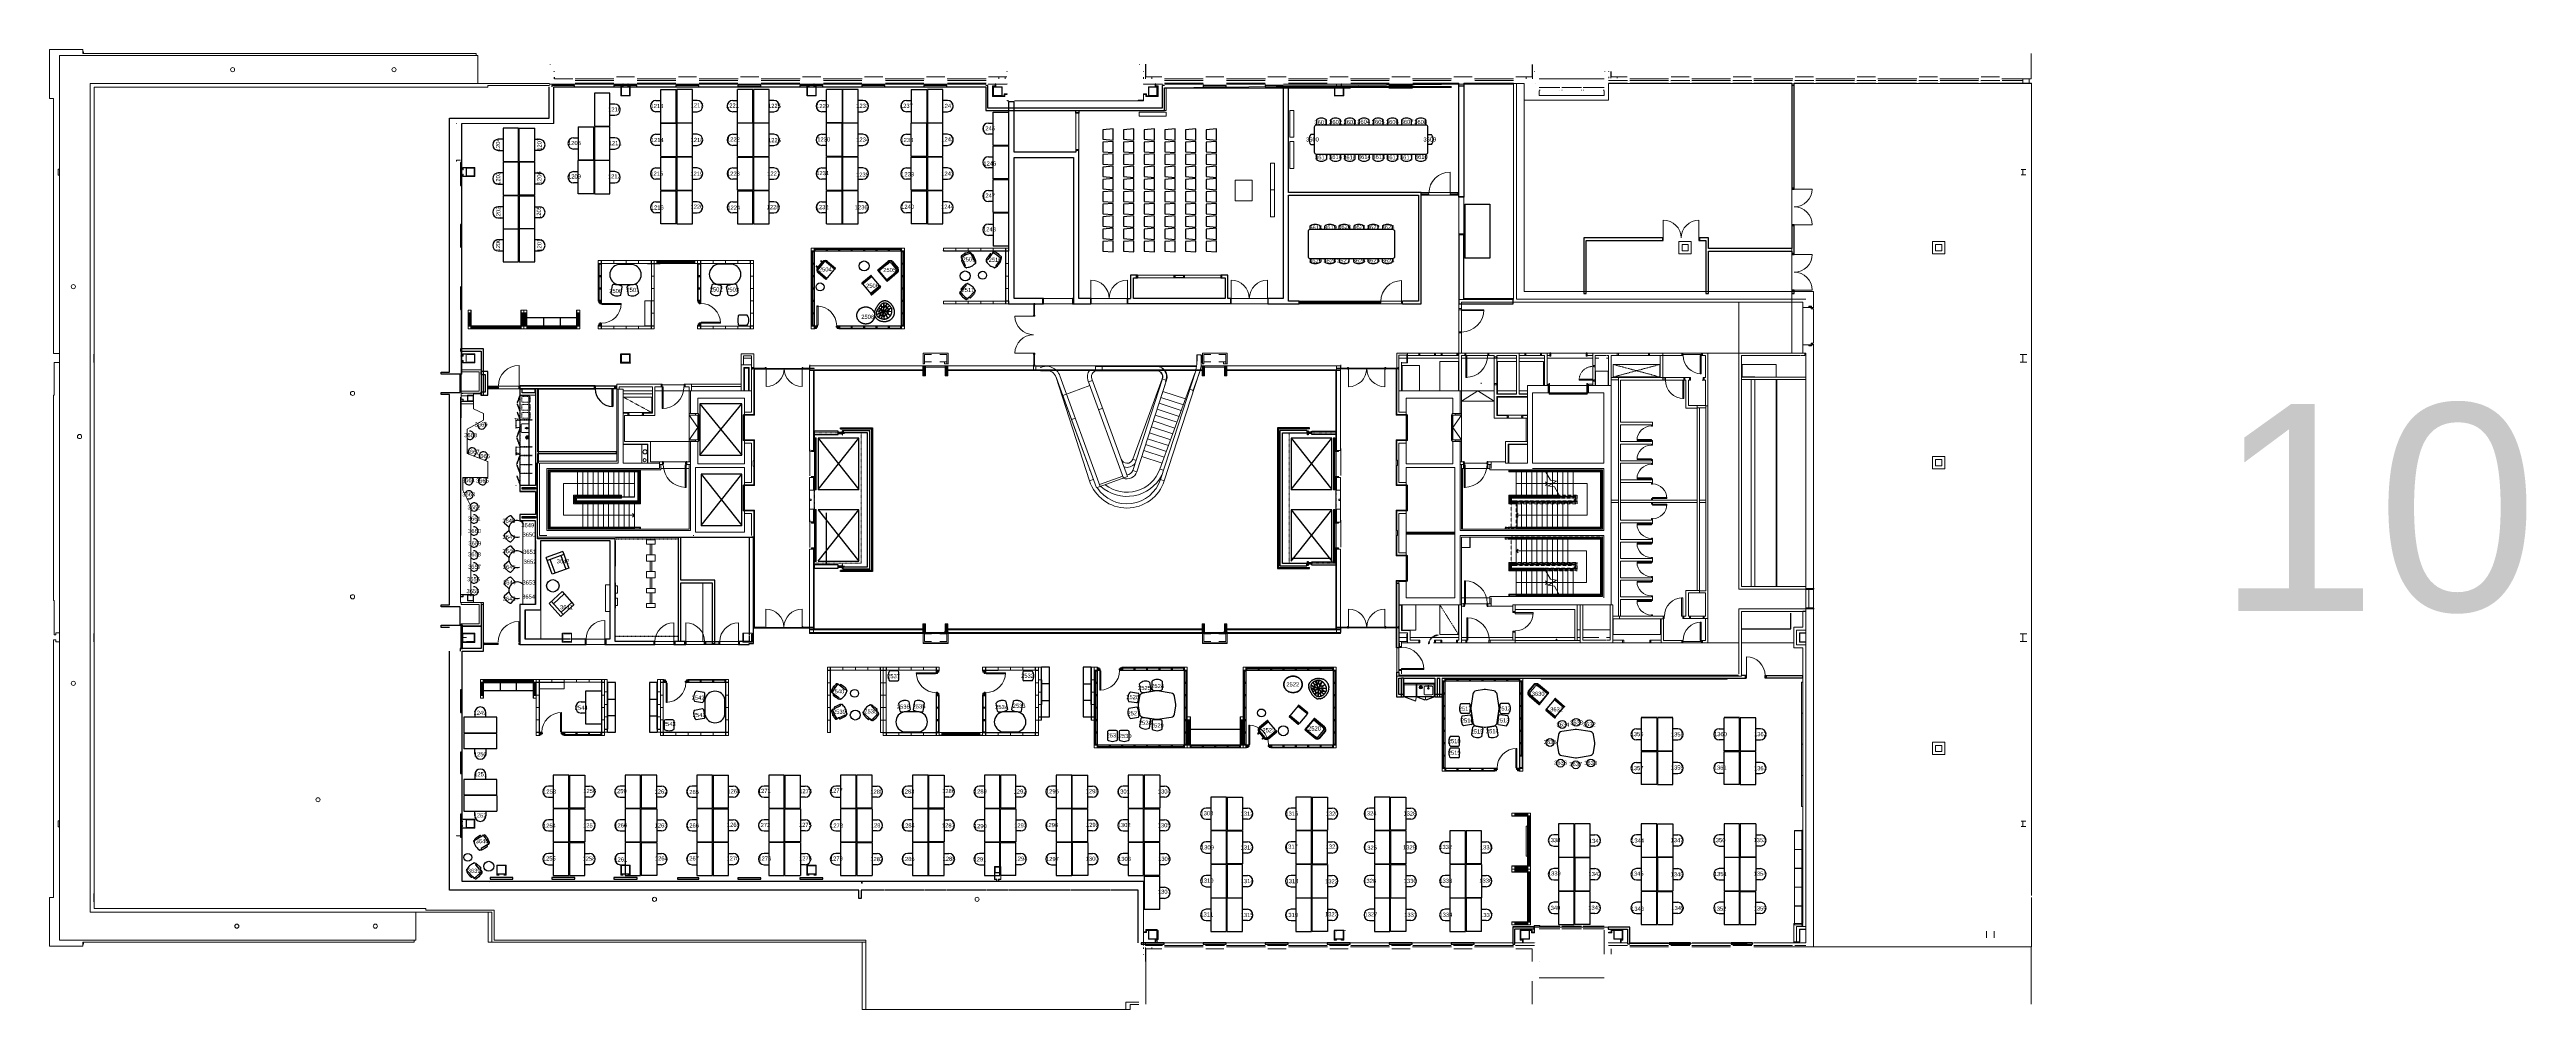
# Model space of a CAD drawing. Header units: millimetres. Extents: x -87 to 119687, y -2887 to 43508.
import ezdxf

# ---------------------------------------------------------------- set-up
doc = ezdxf.new("R2010")
doc.units = ezdxf.units.MM
for name, pattern in [('Dash', [6, 3, -3]), ('Dash 0_75 mm', [1.5, 0.75, -0.75]), ('Dash 1_5mm', [3, 1.5, -1.5]), ('Hidden', [5.5, 3.5, -2]), ('Hidden_0_75', [1.5, 0.75, -0.75]), ('Overhead', [3.96875, 2.38125, -1.5875])]:
    doc.linetypes.add(name, pattern=pattern)
for name, color, linetype in [('@_line-plan-doors', 7, 'Continuous'), ('@_line-plan-furniture', 7, 'Continuous'), ('@_line-plan-panels', 7, 'Continuous'), ('@_line-plan-walls', 7, 'Continuous'), ('@_text-object-seat', 7, 'Continuous')]:
    doc.layers.add(name, color=color, linetype=linetype)
doc.styles.get("Standard").update_dxf_attribs({"font": 'arial.ttf'})

# ---------------------------------------------------------------- blocks, each defined once
blk = doc.blocks.new('@_floor_10')
at = {"layer": '@_line-plan-doors', "lineweight": 13, "extrusion": (0, 0, -1)}
for points in [[(-67700, 36484), (-67700, 36539), (-67645, 36539), (-67645, 36484)], [(-64286, 31260), (-64286, 31315), (-64231, 31315), (-64231, 31260)], [(-65341, 31262), (-65341, 31312), (-65291, 31312), (-65291, 31262)], [(-47555, 30621), (-47555, 30676), (-47500, 30676), (-47500, 30621)], [(-47555, 28771), (-47555, 28826), (-47500, 28826), (-47500, 28771)], [(-34563, 28059), (-34565, 28061), (-34565, 28137), (-34563, 28139), (-34527, 28139), (-34525, 28137), (-34525, 28061), (-34527, 28059)], [(-36343, 28059), (-36345, 28061), (-36345, 28137), (-36343, 28139), (-36307, 28139), (-36305, 28137), (-36305, 28061), (-36307, 28059)], [(-62723, 28059), (-62725, 28061), (-62725, 28137), (-62723, 28139), (-62687, 28139), (-62685, 28137), (-62685, 28061), (-62687, 28059)], [(-64523, 28059), (-64525, 28061), (-64525, 28137), (-64523, 28139), (-64487, 28139), (-64485, 28137), (-64485, 28061), (-64487, 28059)], [(-21615, 27136), (-21615, 27190), (-21565, 27190), (-21565, 27136)], [(-36307, 15617), (-36305, 15615), (-36305, 15539), (-36307, 15537), (-36343, 15537), (-36345, 15539), (-36345, 15615), (-36343, 15617)], [(-62687, 15617), (-62685, 15615), (-62685, 15539), (-62687, 15537), (-62723, 15537), (-62725, 15539), (-62725, 15615), (-62723, 15617)], [(-64487, 15617), (-64485, 15615), (-64485, 15539), (-64487, 15537), (-64523, 15537), (-64525, 15539), (-64525, 15615), (-64523, 15617)], [(-21605, 14759), (-21605, 14813), (-21555, 14813), (-21555, 14759)]]:
    blk.add_hatch(color=256, dxfattribs=at).paths.add_polyline_path(points, flags=0)
at = {"layer": '@_line-plan-doors', "lineweight": 13}
for points in [[(22665, 27136), (22665, 27190), (22615, 27190), (22615, 27136)], [(22655, 14759), (22655, 14813), (22605, 14813), (22605, 14759)]]:
    blk.add_hatch(color=256, dxfattribs=at).paths.add_polyline_path(points, flags=0)
at = {"layer": '@_line-plan-walls', "extrusion": (0, 0, -1)}
for points in [[(-68053, 36484), (-68053, 36539), (-67998, 36539), (-67998, 36484)], [(-47553, 31169), (-47553, 31219), (-47503, 31219), (-47503, 31169)], [(-21131, 27136), (-21131, 27190), (-21106, 27190), (-21106, 27136)], [(-20928, 14759), (-20928, 14813), (-20903, 14813), (-20903, 14759)]]:
    blk.add_hatch(color=256, dxfattribs=at).paths.add_polyline_path(points, flags=0)
at = {"layer": '@_line-plan-walls'}
for points in [[(60391, 31262), (60391, 31312), (60341, 31312), (60341, 31262)], [(47555, 28221), (47555, 28276), (47500, 28276), (47500, 28221)]]:
    blk.add_hatch(color=256, dxfattribs=at).paths.add_polyline_path(points, flags=0)
at = {"layer": '@_line-plan-walls', "lineweight": 9, "extrusion": (0, 0, -1)}
for points in [[(-33906, 28059), (-33908, 28061), (-33908, 28137), (-33906, 28139), (-33870, 28139), (-33868, 28137), (-33868, 28061), (-33870, 28059)], [(-42270, 27745), (-42270, 28220), (-42150, 28220), (-42150, 27745)], [(-43350, 27745), (-43350, 28220), (-43230, 28220), (-43230, 27745)], [(-55770, 27745), (-55770, 28220), (-55650, 28220), (-55650, 27745)], [(-56850, 27745), (-56850, 28220), (-56730, 28220), (-56730, 27745)], [(-65124, 28059), (-65160, 28059), (-65162, 28061), (-65162, 28137), (-65160, 28139), (-65124, 28139), (-65122, 28137), (-65122, 28061)], [(-42150, 15755), (-42150, 15280), (-42270, 15280), (-42270, 15755)], [(-43230, 15755), (-43230, 15280), (-43350, 15280), (-43350, 15755)], [(-55770, 15280), (-55770, 15755), (-55650, 15755), (-55650, 15280)], [(-56850, 15280), (-56850, 15755), (-56730, 15755), (-56730, 15280)], [(-65124, 15617), (-65122, 15615), (-65122, 15539), (-65124, 15537), (-65160, 15537), (-65162, 15539), (-65162, 15615), (-65160, 15617)]]:
    blk.add_hatch(color=256, dxfattribs=at).paths.add_polyline_path(points, flags=0)
at = {"layer": '@_line-plan-doors', "lineweight": 13}
for p, q in [((67645, 36562), (67645, 37589)), ((84282, 36768), (85144, 36768)), ((77948, 34402), (77948, 35264)), ((79674, 34402), (79674, 35264)), ((84282, 35042), (85144, 35042)), ((84282, 33608), (85144, 33608)), ((50264, 31477), (50264, 32362)), ((52036, 31477), (52036, 32362)), ((57044, 31477), (57044, 32362)), ((58816, 31477), (58816, 32362)), ((65291, 31337), (65291, 32342)), ((26530, 31267), (26530, 31217)), ((26530, 31217), (26572, 31217)), ((26572, 31217), (26572, 31237)), ((26572, 31237), (27554, 31237)), ((26600, 31209), (26600, 31267)), ((26620, 31209), (26600, 31209)), ((26620, 31187), (26620, 31209)), ((27534, 31187), (26620, 31187)), ((27534, 31209), (27534, 31187)), ((27554, 31209), (27534, 31209)), ((27554, 31237), (27554, 31209)), ((31330, 31267), (31330, 31217)), ((31330, 31217), (31372, 31217)), ((31372, 31217), (31372, 31237)), ((31372, 31237), (31400, 31237)), ((31400, 31237), (31400, 31267)), ((65341, 31351), (65341, 31219)), ((84282, 31882), (85144, 31882)), ((26572, 30303), (26530, 30303)), ((26530, 30303), (26530, 30253)), ((26572, 30283), (26572, 30303)), ((26600, 30283), (26572, 30283)), ((26600, 30253), (26600, 30283)), ((31372, 30303), (31330, 30303)), ((31330, 30303), (31330, 30253)), ((31372, 30283), (31372, 30303)), ((32354, 30283), (31372, 30283)), ((31420, 30311), (31400, 30311)), ((31400, 30253), (31400, 30311)), ((31420, 30333), (31420, 30311)), ((32334, 30333), (31420, 30333)), ((32334, 30311), (32334, 30333)), ((32354, 30311), (32334, 30311)), ((32354, 30283), (32354, 30311)), ((37051, 30160), (36993, 30160)), ((36993, 30090), (37043, 30090)), ((37023, 31114), (37051, 31114)), ((37023, 30132), (37023, 31114)), ((37043, 30132), (37023, 30132)), ((37043, 30090), (37043, 30132)), ((37051, 31114), (37051, 31094)), ((37051, 31094), (37073, 31094)), ((37051, 30180), (37051, 30160)), ((37073, 30180), (37051, 30180)), ((37073, 31094), (37073, 30180)), ((37977, 30132), (37957, 30132)), ((37957, 30132), (37957, 30090)), ((37957, 30090), (38007, 30090)), ((38007, 30160), (37977, 30160)), ((37977, 30160), (37977, 30132)), ((47491, 30621), (46595, 30621)), ((68068, 30935), (68068, 30988)), ((68068, 30988), (68190, 30988)), ((68190, 30935), (68068, 30935)), ((68190, 30988), (68190, 30888)), ((68190, 30933), (69270, 30933)), ((68190, 30888), (69270, 30888)), ((69270, 30933), (69270, 30888)), ((47491, 28826), (46595, 28826)), ((68190, 29871), (68068, 29871)), ((68068, 29871), (68068, 29818)), ((68190, 29818), (68068, 29818)), ((68190, 29871), (68190, 29818)), ((68345, 28838), (68345, 28716)), ((68396, 28838), (68345, 28838)), ((68396, 28716), (68396, 28838)), ((69464, 28716), (69464, 28838)), ((69515, 28838), (69464, 28838)), ((69515, 28716), (69515, 28838)), ((22615, 27240), (22615, 28240)), ((34565, 28137), (34565, 27220)), ((36305, 28137), (36305, 27220)), ((62725, 28137), (62725, 27210)), ((64485, 28137), (64485, 27210)), ((68345, 28716), (68452, 28716)), ((68398, 27661), (68398, 28716)), ((68452, 27661), (68452, 28716)), ((69515, 28716), (69464, 28716)), ((79733, 28725), (79733, 27840)), ((79733, 28725), (79787, 28725)), ((79733, 27840), (79787, 27840)), ((79787, 27840), (79787, 28725)), ((22612, 27116), (22612, 27248)), ((22612, 27248), (22665, 27248)), ((22665, 27116), (22612, 27116)), ((22665, 27190), (22615, 27190)), ((22615, 27190), (22615, 27136)), ((22615, 27136), (22665, 27136)), ((22665, 27248), (22665, 27108)), ((29592, 27206), (29538, 27206)), ((29538, 27206), (29538, 26151)), ((29592, 26151), (29592, 27206)), ((78886, 27528), (78886, 26643)), ((78940, 26643), (78886, 26643)), ((78940, 27528), (78940, 26643)), ((29538, 26151), (29592, 26151)), ((76678, 24658), (76678, 24614)), ((76678, 24658), (77378, 24658)), ((76678, 24614), (77378, 24614)), ((77378, 24658), (77378, 24614)), ((30646, 23443), (30690, 23443)), ((30646, 22348), (30646, 23443)), ((30690, 23443), (30690, 22348)), ((68369, 23443), (68325, 23443)), ((68325, 23443), (68325, 22348)), ((68369, 22348), (68369, 23443)), ((77378, 23732), (76678, 23732)), ((76678, 23732), (76678, 23688)), ((76678, 23688), (77378, 23688)), ((76678, 22762), (76678, 22806)), ((76678, 22806), (77378, 22806)), ((76678, 22762), (77378, 22762)), ((77378, 23732), (77378, 23688)), ((77378, 22762), (77378, 22806)), ((30690, 22348), (30646, 22348)), ((68325, 22348), (68369, 22348)), ((77422, 21855), (78122, 21855)), ((77422, 21855), (77422, 21811)), ((78122, 21811), (77422, 21811)), ((78122, 21855), (78122, 21811)), ((76678, 20535), (76678, 20579)), ((77378, 20579), (76678, 20579)), ((76678, 20535), (77378, 20535)), ((77378, 20579), (77378, 20535)), ((78122, 21530), (77422, 21530)), ((77422, 21530), (77422, 21486)), ((77422, 21486), (78122, 21486)), ((78122, 21530), (78122, 21486)), ((77378, 19653), (76678, 19653)), ((76678, 19653), (76678, 19609)), ((77378, 19609), (76678, 19609)), ((77378, 19653), (77378, 19609)), ((76678, 18683), (76678, 18727)), ((77378, 18727), (76678, 18727)), ((76678, 18683), (77378, 18683)), ((77378, 18683), (77378, 18727)), ((68334, 17828), (68378, 17828)), ((68334, 16733), (68334, 17828)), ((68378, 17828), (68378, 16733)), ((77378, 17801), (76678, 17801)), ((76678, 17801), (76678, 17757)), ((76678, 17757), (77378, 17757)), ((76678, 16875), (77378, 16875)), ((76678, 16875), (76678, 16831)), ((77378, 16831), (76678, 16831)), ((77378, 17801), (77378, 17757)), ((77378, 16831), (77378, 16875)), ((78835, 17013), (78835, 16128)), ((78889, 17013), (78835, 17013)), ((78889, 16128), (78889, 17013)), ((22605, 14863), (22605, 15863)), ((26765, 15009), (26765, 15917)), ((30096, 14891), (30096, 15799)), ((30681, 14891), (30681, 15799)), ((33232, 14891), (33232, 15799)), ((34545, 15587), (34545, 16467)), ((68378, 16733), (68334, 16733)), ((68500, 16040), (68455, 16040)), ((68455, 16040), (68455, 14960)), ((68500, 14960), (68500, 16040)), ((71663, 16293), (70778, 16293)), ((70778, 16239), (70778, 16293)), ((71663, 16239), (70778, 16239)), ((71663, 16239), (71663, 16293)), ((78835, 16128), (78889, 16128)), ((79733, 14951), (79733, 15836)), ((79787, 15836), (79733, 15836)), ((79787, 15836), (79787, 14951)), ((22655, 14813), (22605, 14813)), ((22605, 14813), (22605, 14759)), ((22605, 14759), (22655, 14759)), ((22655, 14759), (22655, 14813)), ((65165, 14605), (65165, 14658)), ((65287, 14658), (65165, 14658)), ((65165, 14605), (65287, 14605)), ((65287, 14658), (65287, 14605)), ((68455, 14960), (68500, 14960)), ((79733, 14951), (79787, 14951)), ((41827, 13377), (41827, 13349)), ((42809, 13377), (41827, 13377)), ((41827, 13349), (41847, 13349)), ((41847, 13349), (41847, 13327)), ((41847, 13327), (42761, 13327)), ((42761, 13349), (42781, 13349)), ((42761, 13327), (42761, 13349)), ((42781, 13349), (42781, 13407)), ((42809, 13377), (42809, 13357)), ((42809, 13357), (42851, 13357)), ((42851, 13357), (42851, 13407)), ((45111, 13407), (45111, 13357)), ((45111, 13357), (45153, 13357)), ((45153, 13357), (45153, 13377)), ((45153, 13377), (46135, 13377)), ((45181, 13349), (45181, 13407)), ((45201, 13349), (45181, 13349)), ((45201, 13327), (45201, 13349)), ((46115, 13327), (45201, 13327)), ((46115, 13349), (46115, 13327)), ((46135, 13349), (46115, 13349)), ((46135, 13377), (46135, 13349)), ((50724, 13570), (50674, 13570)), ((50674, 13500), (50732, 13500)), ((50704, 13528), (50704, 12546)), ((50704, 13528), (50724, 13528)), ((50724, 13528), (50724, 13570)), ((50732, 13480), (50732, 13500)), ((50754, 13480), (50732, 13480)), ((50754, 12566), (50754, 13480)), ((51688, 13570), (51638, 13570)), ((51638, 13570), (51638, 13528)), ((51638, 13528), (51658, 13528)), ((51658, 13528), (51658, 13500)), ((51658, 13500), (51688, 13500)), ((65287, 13541), (65165, 13541)), ((65165, 13541), (65165, 13488)), ((65165, 13488), (65287, 13488)), ((65287, 13588), (66367, 13588)), ((65287, 13588), (65287, 13543)), ((65287, 13543), (66367, 13543)), ((65287, 13488), (65287, 13541)), ((66367, 13588), (66367, 13543)), ((81964, 13250), (81964, 14158)), ((29743, 12980), (29693, 12980)), ((29693, 12910), (29751, 12910)), ((29723, 12938), (29723, 11956)), ((29723, 12938), (29743, 12938)), ((29743, 12938), (29743, 12980)), ((29751, 12890), (29751, 12910)), ((29773, 12890), (29751, 12890)), ((29773, 11976), (29773, 12890)), ((30707, 12980), (30657, 12980)), ((30657, 12980), (30657, 12938)), ((30657, 12938), (30677, 12938)), ((30677, 12938), (30677, 12910)), ((30677, 12910), (30707, 12910)), ((42809, 12423), (42781, 12423)), ((42781, 12423), (42781, 12393)), ((42851, 12443), (42809, 12443)), ((42809, 12443), (42809, 12423)), ((42851, 12393), (42851, 12443)), ((45153, 12443), (45111, 12443)), ((45111, 12443), (45111, 12393)), ((45153, 12423), (45153, 12443)), ((45181, 12423), (45153, 12423)), ((45181, 12393), (45181, 12423)), ((50704, 12546), (50732, 12546)), ((50732, 12566), (50754, 12566)), ((50732, 12546), (50732, 12566)), ((24649, 11443), (24627, 11443)), ((24627, 11443), (24627, 10529)), ((24649, 11463), (24649, 11443)), ((24677, 11463), (24649, 11463)), ((24677, 11463), (24677, 10481)), ((29723, 11956), (29751, 11956)), ((29751, 11976), (29773, 11976)), ((29751, 11956), (29751, 11976)), ((57904, 10854), (57932, 10854)), ((57904, 9872), (57904, 10854)), ((57932, 10854), (57932, 10834)), ((57932, 10834), (57954, 10834)), ((57954, 10834), (57954, 9920)), ((23723, 10509), (23693, 10509)), ((23693, 10439), (23743, 10439)), ((23723, 10481), (23723, 10509)), ((23743, 10481), (23723, 10481)), ((23743, 10439), (23743, 10481)), ((24627, 10529), (24649, 10529)), ((24649, 10529), (24649, 10509)), ((24649, 10509), (24707, 10509)), ((24677, 10481), (24657, 10481)), ((24657, 10481), (24657, 10439)), ((24657, 10439), (24707, 10439)), ((57932, 9900), (57874, 9900)), ((57874, 9830), (57924, 9830)), ((57924, 9872), (57904, 9872)), ((57924, 9830), (57924, 9872)), ((57932, 9920), (57932, 9900)), ((57954, 9920), (57932, 9920)), ((58858, 9872), (58838, 9872)), ((58838, 9872), (58838, 9830)), ((58838, 9830), (58888, 9830)), ((58888, 9900), (58858, 9900)), ((58858, 9900), (58858, 9872)), ((70836, 9712), (70814, 9712)), ((70814, 9712), (70814, 8798)), ((70836, 9732), (70836, 9712)), ((70864, 9732), (70836, 9732)), ((70864, 9732), (70864, 8750)), ((69910, 8778), (69880, 8778)), ((69880, 8708), (69930, 8708)), ((69910, 8750), (69910, 8778)), ((69930, 8750), (69910, 8750)), ((69930, 8708), (69930, 8750)), ((70814, 8798), (70836, 8798)), ((70836, 8798), (70836, 8778)), ((70836, 8778), (70894, 8778)), ((70864, 8750), (70844, 8750)), ((70844, 8750), (70844, 8708)), ((70844, 8708), (70894, 8708))]:
    blk.add_line(p, q, dxfattribs=at)
at = {"layer": '@_line-plan-doors', "lineweight": 13, "extrusion": (0, 0, -1)}
for p, q in [((67700, 36539), (67645, 36539)), ((67645, 36539), (67645, 36484)), ((67645, 36484), (67700, 36484)), ((67700, 36484), (67700, 36539)), ((64286, 31315), (64231, 31315)), ((64231, 31315), (64231, 31260)), ((64231, 31260), (64286, 31260)), ((64286, 31260), (64286, 31315)), ((65341, 31312), (65291, 31312)), ((65291, 31312), (65291, 31262)), ((65291, 31262), (65341, 31262)), ((47555, 30676), (47500, 30676)), ((47500, 30676), (47500, 30621)), ((47500, 30621), (47555, 30621)), ((47555, 30621), (47555, 30676)), ((47555, 28826), (47500, 28826)), ((47500, 28826), (47500, 28771)), ((47500, 28771), (47555, 28771)), ((47555, 28771), (47555, 28826)), ((34525, 28137), (34525, 28061)), ((34563, 28139), (34527, 28139)), ((34527, 28059), (34563, 28059)), ((36343, 28139), (36307, 28139)), ((36307, 28059), (36343, 28059)), ((36345, 28061), (36345, 28137)), ((62685, 28137), (62685, 28061)), ((62723, 28139), (62687, 28139)), ((62687, 28059), (62723, 28059)), ((64523, 28139), (64487, 28139)), ((64487, 28059), (64523, 28059)), ((64525, 28061), (64525, 28137)), ((21615, 27190), (21565, 27190)), ((21565, 27190), (21565, 27136)), ((21565, 27136), (21615, 27136)), ((21615, 27136), (21615, 27190)), ((36305, 16467), (36305, 15539)), ((36343, 15617), (36307, 15617)), ((36345, 15539), (36345, 15615)), ((62685, 15615), (62685, 15539)), ((62723, 15617), (62687, 15617)), ((62725, 15539), (62725, 16467)), ((64485, 16467), (64485, 15539)), ((64523, 15617), (64487, 15617)), ((64525, 15539), (64525, 15615)), ((21605, 14813), (21555, 14813)), ((21555, 14813), (21555, 14759)), ((21555, 14759), (21605, 14759)), ((21605, 14759), (21605, 14813)), ((36307, 15537), (36343, 15537)), ((62687, 15537), (62723, 15537)), ((64487, 15537), (64523, 15537))]:
    blk.add_line(p, q, dxfattribs=at)
at = {"layer": '@_line-plan-doors', "lineweight": 13}
for centre, radius, start, end in [((67645, 36562), 1028, 90, 180), ((84281, 36768), 863, 270, 0), ((77948, 34401), 863, 0, 90), ((79674, 34401), 863, 90, 180), ((84281, 35042), 863, 0, 90), ((84281, 33608), 863, 270, 0), ((50264, 31476), 886, 0, 90), ((52036, 31476), 886, 90, 180), ((57044, 31476), 886, 0, 90), ((58816, 31476), 886, 90, 180), ((65291, 31337), 1004, 90, 180), ((84281, 31882), 863, 0, 90), ((26600, 31237), 954, 270, 0), ((31400, 30283), 954, 0, 90), ((37023, 30160), 954, 0, 90), ((47491, 30621), 895, 180, 270), ((68190, 30933), 1080, 270, 0), ((47491, 28826), 896, 90, 180), ((22615, 27240), 1000, 90, 180), ((34565, 28090), 870, 270, 0), ((36305, 28090), 870, 180, 270), ((62725, 28090), 880, 270, 0), ((64485, 28090), 880, 180, 270), ((68398, 28716), 1055, 270, 0), ((79787, 28725), 885, 180, 270), ((29538, 27206), 1055, 270, 0), ((78940, 27528), 885, 180, 270), ((77378, 24614), 700, 90, 180), ((77378, 23688), 700, 90, 180), ((30686, 23443), 1095, 180, 270), ((68329, 23443), 1095, 270, 0), ((77378, 22762), 700, 90, 180), ((77422, 21811), 700, 0, 90), ((77378, 20579), 700, 180, 270), ((77422, 21530), 700, 270, 0), ((77378, 19653), 700, 180, 270), ((77378, 18727), 700, 180, 270), ((68338, 16733), 1095, 0, 90), ((77378, 17801), 700, 180, 270), ((77378, 16875), 700, 180, 270), ((78889, 16128), 885, 90, 180), ((22605, 14863), 1000, 90, 180), ((26765, 15009), 908, 90, 180), ((30096, 14891), 908, 90, 180), ((30681, 14891), 908, 0, 90), ((33232, 14891), 908, 90, 180), ((34545, 15587), 880, 0, 90), ((36305, 15587), 880, 90, 180), ((62725, 15587), 880, 0, 90), ((64485, 15587), 880, 90, 180), ((68455, 14960), 1080, 0, 90), ((70778, 16293), 885, 270, 0), ((79787, 14951), 885, 90, 180), ((65287, 13543), 1080, 0, 90), ((42781, 13377), 954, 180, 270), ((45181, 13377), 954, 270, 0), ((50704, 13500), 954, 270, 0), ((81964, 13250), 908, 0, 90), ((29723, 12910), 954, 270, 0), ((24677, 10509), 954, 90, 180), ((57904, 9900), 954, 0, 90), ((70864, 8778), 954, 90, 180)]:
    blk.add_arc(centre, radius, start, end, dxfattribs=at)
at = {"layer": '@_line-plan-doors', "lineweight": 13, "extrusion": (0, 0, -1)}
for centre, start, end in [((-34527, 28137), 0, 90), ((-34527, 28061), 270, 0), ((-34563, 28137), 90, 180), ((-34563, 28061), 180, 270), ((-36307, 28137), 0, 90), ((-36307, 28061), 270, 0), ((-36343, 28137), 90, 180), ((-36343, 28061), 180, 270), ((-62687, 28137), 360, 90), ((-62687, 28061), 270, 360), ((-62723, 28137), 90, 180), ((-62723, 28061), 180, 270), ((-64487, 28137), 360, 90), ((-64487, 28061), 270, 360), ((-64523, 28137), 90, 180), ((-64523, 28061), 180, 270), ((-36307, 15615), 0, 90), ((-36343, 15615), 90, 180), ((-62687, 15615), 0, 90), ((-62723, 15615), 90, 180), ((-64487, 15615), 0, 90), ((-64523, 15615), 90, 180), ((-36307, 15539), 270, 0), ((-36343, 15539), 180, 270), ((-62687, 15539), 270, 0), ((-62723, 15539), 180, 270), ((-64487, 15539), 270, 0), ((-64523, 15539), 180, 270)]:
    blk.add_arc(centre, 2, start, end, dxfattribs=at)
at = {"layer": '@_line-plan-furniture'}
for p, q in [((27013, 41399), (26263, 41399)), ((26263, 41399), (26263, 39799)), ((27013, 39799), (27013, 41399)), ((27243, 40869), (27013, 40869)), ((29237, 41044), (29467, 41044)), ((29467, 41574), (30217, 41574)), ((29467, 39974), (29467, 41574)), ((30217, 39974), (30217, 41574)), ((30997, 41574), (30247, 41574)), ((30247, 41574), (30247, 39974)), ((30997, 39974), (30997, 41574)), ((31227, 41044), (30997, 41044)), ((32948, 41044), (33178, 41044)), ((33178, 39974), (33178, 41574)), ((33928, 41574), (33178, 41574)), ((33928, 39974), (33928, 41574)), ((34708, 41574), (33958, 41574)), ((33958, 41574), (33958, 39974)), ((34708, 39974), (34708, 41574)), ((34938, 41044), (34708, 41044)), ((37255, 41044), (37485, 41044)), ((37485, 39974), (37485, 41574)), ((38235, 41574), (37485, 41574)), ((38235, 41574), (38235, 39974)), ((39015, 41574), (38265, 41574)), ((38265, 41574), (38265, 39974)), ((39015, 39974), (39015, 41574)), ((39245, 41044), (39015, 41044)), ((41350, 41044), (41580, 41044)), ((41580, 41574), (42330, 41574)), ((41580, 41574), (41580, 39974)), ((42330, 41574), (42330, 39974)), ((43110, 41574), (42360, 41574)), ((42360, 41574), (42360, 39974)), ((43110, 39974), (43110, 41574)), ((43340, 41044), (43110, 41044)), ((22592, 39703), (21842, 39703)), ((21842, 39703), (21842, 38103)), ((22592, 38103), (22592, 39703)), ((22622, 38103), (22622, 39703)), ((22622, 39703), (23372, 39703)), ((23372, 38103), (23372, 39703)), ((25483, 39769), (26233, 39769)), ((25483, 39769), (25483, 38169)), ((26233, 38169), (26233, 39769)), ((26263, 39799), (27013, 39799)), ((27013, 39769), (26263, 39769)), ((26263, 39769), (26263, 38169)), ((27013, 40329), (27243, 40329)), ((27013, 38169), (27013, 39769)), ((29467, 40504), (29237, 40504)), ((29467, 39974), (30217, 39974)), ((29467, 39944), (30217, 39944)), ((29467, 38344), (29467, 39944)), ((30217, 39944), (30217, 38344)), ((30247, 39974), (30997, 39974)), ((30997, 39944), (30247, 39944)), ((30247, 39944), (30247, 38344)), ((30997, 40504), (31227, 40504)), ((30997, 38344), (30997, 39944)), ((33178, 40504), (32948, 40504)), ((33178, 39974), (33928, 39974)), ((33178, 38344), (33178, 39944)), ((33928, 39944), (33178, 39944)), ((33928, 39944), (33928, 38344)), ((33958, 39974), (34708, 39974)), ((34708, 39944), (33958, 39944)), ((33958, 39944), (33958, 38344)), ((34708, 40504), (34938, 40504)), ((34708, 38344), (34708, 39944)), ((37485, 40504), (37255, 40504)), ((38235, 39974), (37485, 39974)), ((37485, 38344), (37485, 39944)), ((38235, 39944), (37485, 39944)), ((38235, 38344), (38235, 39944)), ((38265, 39974), (39015, 39974)), ((38265, 39944), (38265, 38344)), ((39015, 39944), (38265, 39944)), ((39015, 40504), (39245, 40504)), ((39015, 38344), (39015, 39944)), ((41580, 40504), (41350, 40504)), ((41580, 39974), (42330, 39974)), ((41580, 38344), (41580, 39944)), ((42330, 39944), (41580, 39944)), ((42330, 38344), (42330, 39944)), ((42360, 39974), (43110, 39974)), ((43110, 39944), (42360, 39944)), ((42360, 39944), (42360, 38344)), ((43110, 40504), (43340, 40504)), ((43110, 38344), (43110, 39944)), ((45310, 39958), (45540, 39958)), ((45540, 40488), (46290, 40488)), ((45540, 38888), (45540, 40488)), ((51340, 39670), (50840, 39630)), ((50840, 39630), (50840, 39170)), ((51340, 39130), (51340, 39670)), ((52340, 39670), (51840, 39630)), ((51840, 39630), (51840, 39170)), ((52340, 39130), (52340, 39670)), ((53340, 39670), (52840, 39630)), ((52840, 39630), (52840, 39170)), ((53340, 39130), (53340, 39670)), ((54340, 39670), (53840, 39630)), ((53840, 39630), (53840, 39170)), ((54340, 39130), (54340, 39670)), ((55340, 39670), (54840, 39630)), ((54840, 39630), (54840, 39170)), ((55340, 39130), (55340, 39670)), ((56340, 39670), (55840, 39630)), ((55840, 39630), (55840, 39170)), ((56340, 39130), (56340, 39670)), ((61069, 39755), (61069, 38555)), ((66469, 39855), (61169, 39855)), ((61171, 40116), (61171, 39855)), ((61655, 39855), (61655, 40116)), ((61858, 40116), (61858, 39855)), ((62342, 39855), (62342, 40116)), ((62546, 40116), (62546, 39855)), ((63030, 39855), (63030, 40116)), ((63233, 40116), (63233, 39855)), ((63717, 39855), (63717, 40116)), ((63921, 40116), (63921, 39855)), ((64405, 39855), (64405, 40116)), ((64608, 40116), (64608, 39855)), ((65092, 39855), (65092, 40116)), ((65296, 40116), (65296, 39855)), ((65780, 39855), (65780, 40116)), ((65983, 40116), (65983, 39855)), ((66467, 39855), (66467, 40116)), ((66569, 38555), (66569, 39755)), ((21842, 39173), (21612, 39173)), ((21612, 38633), (21842, 38633)), ((23372, 39173), (23602, 39173)), ((23602, 38633), (23372, 38633)), ((25253, 39239), (25483, 39239)), ((25483, 38699), (25253, 38699)), ((27243, 39239), (27013, 39239)), ((27013, 38699), (27243, 38699)), ((29237, 39414), (29467, 39414)), ((29467, 38874), (29237, 38874)), ((29467, 38344), (30217, 38344)), ((30247, 38344), (30997, 38344)), ((31227, 39414), (30997, 39414)), ((30997, 38874), (31227, 38874)), ((32948, 39414), (33178, 39414)), ((33178, 38874), (32948, 38874)), ((33178, 38344), (33928, 38344)), ((33958, 38344), (34708, 38344)), ((34938, 39414), (34708, 39414)), ((34708, 38874), (34938, 38874)), ((37255, 39414), (37485, 39414)), ((37485, 38874), (37255, 38874)), ((38235, 38344), (37485, 38344)), ((38265, 38344), (39015, 38344)), ((39245, 39414), (39015, 39414)), ((39015, 38874), (39245, 38874)), ((41350, 39414), (41580, 39414)), ((41580, 38874), (41350, 38874)), ((42330, 38344), (41580, 38344)), ((42360, 38344), (43110, 38344)), ((43340, 39414), (43110, 39414)), ((43110, 38874), (43340, 38874)), ((45540, 39418), (45310, 39418)), ((45310, 38328), (45540, 38328)), ((45540, 38888), (46290, 38888)), ((45540, 38858), (46290, 38858)), ((45540, 37258), (45540, 38858)), ((50840, 39170), (51340, 39130)), ((51340, 39070), (50840, 39030)), ((50840, 39030), (50840, 38570)), ((50840, 38570), (51340, 38530)), ((51340, 38470), (50840, 38430)), ((50840, 38430), (50840, 37970)), ((51340, 38530), (51340, 39070)), ((51340, 37930), (51340, 38470)), ((51840, 39170), (52340, 39130)), ((52340, 39070), (51840, 39030)), ((51840, 39030), (51840, 38570)), ((51840, 38570), (52340, 38530)), ((52340, 38470), (51840, 38430)), ((51840, 38430), (51840, 37970)), ((52340, 38530), (52340, 39070)), ((52340, 37930), (52340, 38470)), ((52840, 39170), (53340, 39130)), ((53340, 39070), (52840, 39030)), ((52840, 39030), (52840, 38570)), ((52840, 38570), (53340, 38530)), ((53340, 38470), (52840, 38430)), ((52840, 38430), (52840, 37970)), ((53340, 38530), (53340, 39070)), ((53340, 37930), (53340, 38470)), ((53840, 39170), (54340, 39130)), ((54340, 39070), (53840, 39030)), ((53840, 39030), (53840, 38570)), ((53840, 38570), (54340, 38530)), ((54340, 38470), (53840, 38430)), ((53840, 38430), (53840, 37970)), ((54340, 38530), (54340, 39070)), ((54340, 37930), (54340, 38470)), ((54840, 39170), (55340, 39130)), ((55340, 39070), (54840, 39030)), ((54840, 39030), (54840, 38570)), ((54840, 38570), (55340, 38530)), ((55340, 38470), (54840, 38430)), ((54840, 38430), (54840, 37970)), ((55340, 38530), (55340, 39070)), ((55340, 37930), (55340, 38470)), ((55840, 39170), (56340, 39130)), ((56340, 39070), (55840, 39030)), ((55840, 39030), (55840, 38570)), ((55840, 38570), (56340, 38530)), ((56340, 38470), (55840, 38430)), ((55840, 38430), (55840, 37970)), ((56340, 38530), (56340, 39070)), ((56340, 37930), (56340, 38470)), ((61069, 39397), (60897, 39397)), ((60897, 38913), (61069, 38913)), ((61169, 38455), (66469, 38455)), ((61171, 38194), (61171, 38455)), ((61655, 38455), (61655, 38194)), ((61858, 38194), (61858, 38455)), ((62342, 38455), (62342, 38194)), ((62546, 38194), (62546, 38455)), ((63030, 38455), (63030, 38194)), ((63233, 38194), (63233, 38455)), ((63717, 38455), (63717, 38194)), ((63921, 38194), (63921, 38455)), ((64405, 38455), (64405, 38194)), ((64608, 38194), (64608, 38455)), ((65092, 38455), (65092, 38194)), ((65296, 38194), (65296, 38455)), ((65780, 38455), (65780, 38194)), ((65983, 38194), (65983, 38455)), ((66467, 38455), (66467, 38194)), ((66569, 39397), (66741, 39397)), ((66741, 38913), (66569, 38913)), ((21842, 37543), (21612, 37543)), ((21842, 38103), (22592, 38103)), ((21842, 38073), (21842, 36473)), ((22592, 38073), (21842, 38073)), ((22592, 36473), (22592, 38073)), ((22622, 38103), (23372, 38103)), ((23372, 38073), (22622, 38073)), ((22622, 38073), (22622, 36473)), ((23372, 36473), (23372, 38073)), ((23372, 37543), (23602, 37543)), ((25253, 37609), (25483, 37609)), ((26233, 38169), (25483, 38169)), ((25483, 36539), (25483, 38139)), ((26233, 38139), (25483, 38139)), ((26233, 38139), (26233, 36539)), ((26263, 38169), (27013, 38169)), ((27013, 38139), (26263, 38139)), ((26263, 38139), (26263, 36539)), ((27013, 36539), (27013, 38139)), ((27243, 37609), (27013, 37609)), ((29237, 37784), (29467, 37784)), ((29467, 37244), (29237, 37244)), ((29467, 38314), (30217, 38314)), ((29467, 36714), (29467, 38314)), ((30217, 36714), (30217, 38314)), ((30997, 38314), (30247, 38314)), ((30247, 38314), (30247, 36714)), ((30997, 36714), (30997, 38314)), ((31227, 37784), (30997, 37784)), ((30997, 37244), (31227, 37244)), ((32948, 37784), (33178, 37784)), ((33178, 37244), (32948, 37244)), ((33178, 38314), (33928, 38314)), ((33178, 36714), (33178, 38314)), ((33928, 38314), (33928, 36714)), ((34708, 38314), (33958, 38314)), ((33958, 38314), (33958, 36714)), ((34708, 36714), (34708, 38314)), ((34938, 37784), (34708, 37784)), ((34708, 37244), (34938, 37244)), ((37255, 37784), (37485, 37784)), ((37485, 37244), (37255, 37244)), ((37485, 36714), (37485, 38314)), ((38235, 38314), (37485, 38314)), ((38235, 36714), (38235, 38314)), ((39015, 38314), (38265, 38314)), ((38265, 38314), (38265, 36714)), ((39015, 36714), (39015, 38314)), ((39245, 37784), (39015, 37784)), ((39015, 37244), (39245, 37244)), ((41350, 37784), (41580, 37784)), ((41580, 37244), (41350, 37244)), ((41580, 38314), (42330, 38314)), ((41580, 36714), (41580, 38314)), ((42330, 36714), (42330, 38314)), ((43110, 38314), (42360, 38314)), ((42360, 38314), (42360, 36714)), ((43110, 36714), (43110, 38314)), ((43340, 37784), (43110, 37784)), ((43110, 37244), (43340, 37244)), ((45540, 37788), (45310, 37788)), ((46290, 37258), (45540, 37258)), ((45540, 37228), (46290, 37228)), ((45540, 35628), (45540, 37228)), ((50840, 37970), (51340, 37930)), ((51340, 37870), (50840, 37830)), ((50840, 37830), (50840, 37370)), ((50840, 37370), (51340, 37330)), ((51340, 37270), (50840, 37230)), ((50840, 37230), (50840, 36770)), ((51340, 37330), (51340, 37870)), ((51340, 36730), (51340, 37270)), ((51840, 37970), (52340, 37930)), ((52340, 37870), (51840, 37830)), ((51840, 37830), (51840, 37370)), ((51840, 37370), (52340, 37330)), ((52340, 37270), (51840, 37230)), ((51840, 37230), (51840, 36770)), ((52340, 37330), (52340, 37870)), ((52340, 36730), (52340, 37270)), ((52840, 37970), (53340, 37930)), ((53340, 37870), (52840, 37830)), ((52840, 37830), (52840, 37370)), ((52840, 37370), (53340, 37330)), ((53340, 37270), (52840, 37230)), ((52840, 37230), (52840, 36770)), ((53340, 37330), (53340, 37870)), ((53340, 36730), (53340, 37270)), ((53840, 37970), (54340, 37930)), ((54340, 37870), (53840, 37830)), ((53840, 37830), (53840, 37370)), ((53840, 37370), (54340, 37330)), ((54340, 37270), (53840, 37230)), ((53840, 37230), (53840, 36770)), ((54340, 37330), (54340, 37870)), ((54340, 36730), (54340, 37270)), ((54840, 37970), (55340, 37930)), ((55340, 37870), (54840, 37830)), ((54840, 37830), (54840, 37370)), ((54840, 37370), (55340, 37330)), ((55340, 37270), (54840, 37230)), ((54840, 37230), (54840, 36770)), ((55340, 37330), (55340, 37870)), ((55340, 36730), (55340, 37270)), ((55840, 37970), (56340, 37930)), ((56340, 37870), (55840, 37830)), ((55840, 37830), (55840, 37370)), ((55840, 37370), (56340, 37330)), ((56340, 37270), (55840, 37230)), ((55840, 37230), (55840, 36770)), ((56340, 37330), (56340, 37870)), ((56340, 36730), (56340, 37270)), ((21612, 37003), (21842, 37003)), ((21842, 36473), (22592, 36473)), ((22592, 36443), (21842, 36443)), ((21842, 36443), (21842, 33243)), ((22592, 33243), (22592, 36443)), ((23372, 36473), (22622, 36473)), ((22622, 36443), (23372, 36443)), ((22622, 36443), (22622, 33243)), ((23602, 37003), (23372, 37003)), ((23372, 33243), (23372, 36443)), ((25483, 37069), (25253, 37069)), ((26233, 36539), (25483, 36539)), ((26263, 36539), (27013, 36539)), ((27013, 37069), (27243, 37069)), ((29237, 36154), (29467, 36154)), ((29467, 36714), (30217, 36714)), ((29467, 36684), (30217, 36684)), ((29467, 35084), (29467, 36684)), ((30217, 35084), (30217, 36684)), ((30247, 36714), (30997, 36714)), ((30997, 36684), (30247, 36684)), ((30247, 36684), (30247, 35084)), ((30997, 35084), (30997, 36684)), ((31227, 36154), (30997, 36154)), ((32948, 36154), (33178, 36154)), ((33928, 36714), (33178, 36714)), ((33178, 36684), (33928, 36684)), ((33178, 36684), (33178, 35084)), ((33928, 35084), (33928, 36684)), ((33958, 36714), (34708, 36714)), ((34708, 36684), (33958, 36684)), ((33958, 36684), (33958, 35084)), ((34708, 35084), (34708, 36684)), ((34938, 36154), (34708, 36154)), ((37255, 36154), (37485, 36154)), ((37485, 36714), (38235, 36714)), ((37485, 36684), (38235, 36684)), ((37485, 35084), (37485, 36684)), ((38235, 35084), (38235, 36684)), ((38265, 36714), (39015, 36714)), ((39015, 36684), (38265, 36684)), ((38265, 36684), (38265, 35084)), ((39015, 35084), (39015, 36684)), ((39245, 36154), (39015, 36154)), ((41350, 36154), (41580, 36154)), ((42330, 36714), (41580, 36714)), ((41580, 36684), (42330, 36684)), ((41580, 36684), (41580, 35084)), ((42330, 35084), (42330, 36684)), ((42360, 36714), (43110, 36714)), ((43110, 36684), (42360, 36684)), ((42360, 36684), (42360, 35084)), ((43110, 35084), (43110, 36684)), ((43340, 36154), (43110, 36154)), ((45310, 36698), (45540, 36698)), ((45540, 36158), (45310, 36158)), ((50840, 36770), (51340, 36730)), ((51340, 36670), (50840, 36630)), ((50840, 36630), (50840, 36170)), ((50840, 36170), (51340, 36130)), ((51340, 36070), (50840, 36030)), ((50840, 36030), (50840, 35570)), ((51340, 36130), (51340, 36670)), ((51340, 35530), (51340, 36070)), ((51840, 36770), (52340, 36730)), ((52340, 36670), (51840, 36630)), ((51840, 36630), (51840, 36170)), ((51840, 36170), (52340, 36130)), ((52340, 36070), (51840, 36030)), ((51840, 36030), (51840, 35570)), ((52340, 36130), (52340, 36670)), ((52340, 35530), (52340, 36070)), ((52840, 36770), (53340, 36730)), ((53340, 36670), (52840, 36630)), ((52840, 36630), (52840, 36170)), ((52840, 36170), (53340, 36130)), ((53340, 36070), (52840, 36030)), ((52840, 36030), (52840, 35570)), ((53340, 36130), (53340, 36670)), ((53340, 35530), (53340, 36070)), ((53840, 36770), (54340, 36730)), ((54340, 36670), (53840, 36630)), ((53840, 36630), (53840, 36170)), ((53840, 36170), (54340, 36130)), ((54340, 36070), (53840, 36030)), ((53840, 36030), (53840, 35570)), ((54340, 36130), (54340, 36670)), ((54340, 35530), (54340, 36070)), ((54840, 36770), (55340, 36730)), ((55340, 36670), (54840, 36630)), ((54840, 36630), (54840, 36170)), ((54840, 36170), (55340, 36130)), ((55340, 36070), (54840, 36030)), ((54840, 36030), (54840, 35570)), ((55340, 36130), (55340, 36670)), ((55340, 35530), (55340, 36070)), ((55840, 36770), (56340, 36730)), ((56340, 36670), (55840, 36630)), ((55840, 36630), (55840, 36170)), ((55840, 36170), (56340, 36130)), ((56340, 36070), (55840, 36030)), ((55840, 36030), (55840, 35570)), ((56340, 36130), (56340, 36670)), ((56340, 35530), (56340, 36070)), ((21842, 35913), (21612, 35913)), ((21612, 35373), (21842, 35373)), ((21842, 34843), (22592, 34843)), ((23372, 34843), (22622, 34843)), ((23372, 35913), (23602, 35913)), ((23602, 35373), (23372, 35373)), ((29467, 35614), (29237, 35614)), ((30217, 35084), (29467, 35084)), ((30247, 35084), (30997, 35084)), ((30997, 35614), (31227, 35614)), ((33178, 35614), (32948, 35614)), ((33178, 35084), (33928, 35084)), ((33958, 35084), (34708, 35084)), ((34708, 35614), (34938, 35614)), ((37485, 35614), (37255, 35614)), ((37485, 35084), (38235, 35084)), ((38265, 35084), (39015, 35084)), ((39015, 35614), (39245, 35614)), ((41580, 35614), (41350, 35614)), ((42330, 35084), (41580, 35084)), ((42360, 35084), (43110, 35084)), ((43110, 35614), (43340, 35614)), ((45310, 35068), (45540, 35068)), ((46290, 35628), (45540, 35628)), ((46290, 35598), (45540, 35598)), ((45540, 35598), (45540, 33998)), ((50840, 35570), (51340, 35530)), ((51340, 35470), (50840, 35430)), ((50840, 35430), (50840, 34970)), ((50840, 34970), (51340, 34930)), ((51340, 34870), (50840, 34830)), ((50840, 34830), (50840, 34370)), ((51340, 34930), (51340, 35470)), ((51340, 34330), (51340, 34870)), ((51840, 35570), (52340, 35530)), ((52340, 35470), (51840, 35430)), ((51840, 35430), (51840, 34970)), ((51840, 34970), (52340, 34930)), ((52340, 34870), (51840, 34830)), ((51840, 34830), (51840, 34370)), ((52340, 34930), (52340, 35470)), ((52340, 34330), (52340, 34870)), ((52840, 35570), (53340, 35530)), ((53340, 35470), (52840, 35430)), ((52840, 35430), (52840, 34970)), ((52840, 34970), (53340, 34930)), ((53340, 34870), (52840, 34830)), ((52840, 34830), (52840, 34370)), ((53340, 34930), (53340, 35470)), ((53340, 34330), (53340, 34870)), ((53840, 35570), (54340, 35530)), ((54340, 35470), (53840, 35430)), ((53840, 35430), (53840, 34970)), ((53840, 34970), (54340, 34930)), ((54340, 34870), (53840, 34830)), ((53840, 34830), (53840, 34370)), ((54340, 34930), (54340, 35470)), ((54340, 34330), (54340, 34870)), ((54840, 35570), (55340, 35530)), ((55340, 35470), (54840, 35430)), ((54840, 35430), (54840, 34970)), ((54840, 34970), (55340, 34930)), ((55340, 34870), (54840, 34830)), ((54840, 34830), (54840, 34370)), ((55340, 34930), (55340, 35470)), ((55340, 34330), (55340, 34870)), ((55840, 35570), (56340, 35530)), ((56340, 35470), (55840, 35430)), ((55840, 35430), (55840, 34970)), ((55840, 34970), (56340, 34930)), ((56340, 34870), (55840, 34830)), ((55840, 34830), (55840, 34370)), ((56340, 34930), (56340, 35470)), ((56340, 34330), (56340, 34870)), ((64869, 34810), (60869, 34810)), ((60877, 34810), (60877, 34980)), ((61361, 34980), (61361, 34810)), ((61577, 34810), (61577, 34980)), ((62061, 34980), (62061, 34810)), ((62277, 34810), (62277, 34980)), ((62761, 34980), (62761, 34810)), ((62977, 34980), (62977, 34810)), ((63461, 34810), (63461, 34980)), ((63677, 34980), (63677, 34810)), ((64161, 34810), (64161, 34980)), ((64377, 34980), (64377, 34810)), ((64861, 34810), (64861, 34980)), ((21842, 34313), (21612, 34313)), ((21612, 33773), (21842, 33773)), ((23602, 34313), (23372, 34313)), ((23372, 33773), (23602, 33773)), ((44475, 33599), (44425, 33702)), ((44476, 33667), (44473, 33619)), ((44534, 33594), (44516, 33585)), ((44517, 33541), (44639, 33294)), ((44641, 33446), (44574, 33581)), ((45443, 33580), (45278, 33359)), ((45394, 33629), (45304, 33509)), ((45540, 34528), (45310, 34528)), ((45453, 33623), (45436, 33635)), ((45564, 33722), (45495, 33629)), ((45512, 33693), (45506, 33644)), ((46290, 33998), (45540, 33998)), ((50840, 34370), (51340, 34330)), ((51340, 34270), (50840, 34230)), ((50840, 34230), (50840, 33770)), ((50840, 33770), (51340, 33730)), ((51340, 33730), (51340, 34270)), ((51840, 34370), (52340, 34330)), ((52340, 34270), (51840, 34230)), ((51840, 34230), (51840, 33770)), ((51840, 33770), (52340, 33730)), ((52340, 33730), (52340, 34270)), ((52840, 34370), (53340, 34330)), ((53340, 34270), (52840, 34230)), ((52840, 34230), (52840, 33770)), ((52840, 33770), (53340, 33730)), ((53340, 33730), (53340, 34270)), ((53840, 34370), (54340, 34330)), ((54340, 34270), (53840, 34230)), ((53840, 34230), (53840, 33770)), ((53840, 33770), (54340, 33730)), ((54340, 33730), (54340, 34270)), ((54840, 34370), (55340, 34330)), ((55340, 34270), (54840, 34230)), ((54840, 34230), (54840, 33770)), ((54840, 33770), (55340, 33730)), ((55340, 33730), (55340, 34270)), ((55840, 34370), (56340, 34330)), ((56340, 34270), (55840, 34230)), ((55840, 34230), (55840, 33770)), ((55840, 33770), (56340, 33730)), ((56340, 33730), (56340, 34270)), ((60769, 34710), (60769, 33510)), ((64969, 33510), (64969, 34710)), ((21842, 33243), (22592, 33243)), ((22622, 33243), (23372, 33243)), ((28121, 33115), (27409, 33115)), ((32936, 33130), (32224, 33130)), ((37044, 32955), (36994, 33011)), ((37016, 33039), (37082, 33000)), ((37037, 32946), (37307, 33268)), ((37333, 33251), (37069, 32936)), ((37459, 32396), (37074, 32720)), ((37118, 32723), (37079, 32756)), ((37095, 32791), (37493, 32457)), ((37359, 33225), (37096, 32911)), ((37120, 32709), (37113, 32700)), ((37479, 32420), (37119, 32722)), ((37259, 33210), (37209, 33267)), ((37231, 33295), (37297, 33256)), ((37480, 32406), (37473, 32398)), ((37485, 33225), (37868, 32903)), ((37497, 32423), (37493, 32419)), ((37541, 33226), (37501, 33260)), ((37846, 32858), (37534, 32486)), ((37536, 33271), (37921, 32947)), ((37902, 32924), (37542, 33226)), ((37555, 33227), (37562, 33236)), ((37905, 32910), (37902, 32906)), ((37923, 32933), (37916, 32925)), ((39636, 32582), (39191, 32209)), ((39211, 32186), (39655, 32558)), ((39645, 32509), (39262, 32188)), ((39683, 32541), (39650, 32581)), ((39661, 32561), (39656, 32559)), ((40050, 32106), (39700, 32522)), ((40410, 32306), (39961, 32842)), ((39962, 32856), (40445, 33262)), ((40336, 33123), (39977, 32823)), ((40012, 32818), (40341, 33094)), ((40012, 32818), (40385, 32374)), ((40303, 33129), (40310, 33120)), ((40336, 33123), (40487, 33249)), ((40369, 33102), (40479, 33189)), ((40387, 32371), (40729, 32658)), ((40743, 32620), (40404, 32329)), ((40907, 32711), (40424, 32305)), ((40612, 33178), (40853, 32890)), ((40913, 32923), (40656, 33230)), ((40675, 33259), (40944, 32937)), ((40737, 32664), (40841, 32757)), ((40743, 32620), (40892, 32745)), ((40745, 32602), (40752, 32593)), ((44001, 33494), (44052, 33391)), ((44003, 33435), (44043, 33408)), ((44006, 33301), (44072, 33167)), ((44038, 33350), (44020, 33341)), ((44072, 33322), (44194, 33075)), ((44180, 33035), (44177, 33033)), ((44679, 33280), (44682, 33281)), ((45236, 33353), (45233, 33355)), ((45840, 33283), (45675, 33062)), ((45681, 33020), (45684, 33018)), ((45812, 33130), (45901, 33250)), ((45873, 33346), (45942, 33439)), ((45895, 33292), (45879, 33304)), ((45934, 33377), (45890, 33358)), ((60869, 33410), (64869, 33410)), ((60877, 33410), (60877, 33240)), ((61361, 33240), (61361, 33410)), ((61577, 33410), (61577, 33240)), ((62061, 33240), (62061, 33410)), ((62277, 33410), (62277, 33240)), ((62761, 33240), (62761, 33410)), ((62977, 33240), (62977, 33410)), ((63461, 33410), (63461, 33240)), ((63677, 33240), (63677, 33410)), ((64161, 33410), (64161, 33240)), ((64377, 33240), (64377, 33410)), ((64861, 33410), (64861, 33240)), ((27125, 32115), (27056, 31728)), ((27409, 32149), (28121, 32149)), ((27533, 31644), (27601, 32032)), ((27908, 31644), (27840, 32032)), ((28317, 32115), (28385, 31728)), ((31940, 32130), (31871, 31743)), ((32224, 32164), (32936, 32164)), ((32348, 31659), (32416, 32047)), ((32723, 31659), (32655, 32047)), ((33132, 32130), (33200, 31743)), ((39190, 32195), (39197, 32187)), ((39224, 32177), (39627, 31697)), ((39639, 31660), (39632, 31668)), ((39633, 31682), (40047, 32029)), ((40028, 32054), (39645, 31732)), ((39653, 31659), (40098, 32031)), ((39963, 31144), (39955, 31132)), ((39972, 31156), (39963, 31144)), ((39981, 31168), (39972, 31156)), ((39990, 31180), (39981, 31168)), ((39998, 31191), (39990, 31180)), ((40007, 31202), (39998, 31191)), ((40016, 31213), (40007, 31202)), ((40026, 31224), (40016, 31213)), ((40036, 31235), (40026, 31224)), ((40046, 31246), (40036, 31235)), ((40056, 31256), (40046, 31246)), ((40048, 32030), (40078, 32055)), ((40067, 31265), (40056, 31256)), ((40066, 32085), (40099, 32045)), ((40076, 31272), (40067, 31265)), ((40085, 31278), (40076, 31272)), ((40082, 32060), (40078, 32055)), ((40078, 32055), (40082, 32060)), ((40094, 31285), (40085, 31278)), ((40091, 31142), (40085, 31135)), ((40097, 31149), (40091, 31142)), ((40104, 31293), (40094, 31285)), ((40103, 31156), (40097, 31149)), ((40100, 31153), (40143, 31076)), ((40110, 31164), (40103, 31156)), ((40114, 31301), (40104, 31293)), ((40118, 31172), (40110, 31164)), ((40123, 31306), (40114, 31301)), ((40155, 31086), (40114, 31167)), ((40126, 31180), (40118, 31172)), ((40131, 31311), (40123, 31306)), ((40134, 31187), (40126, 31180)), ((40140, 31316), (40131, 31311)), ((40141, 31194), (40134, 31187)), ((40149, 31321), (40140, 31316)), ((40149, 31200), (40141, 31194)), ((40157, 31325), (40149, 31321)), ((40156, 31206), (40149, 31200)), ((40165, 31212), (40156, 31206)), ((40166, 31330), (40157, 31325)), ((40173, 31218), (40165, 31212)), ((40175, 31333), (40166, 31330)), ((40181, 31223), (40173, 31218)), ((40185, 31337), (40175, 31333)), ((40189, 31228), (40181, 31223)), ((40194, 31341), (40185, 31337)), ((40198, 31232), (40189, 31228)), ((40203, 31344), (40194, 31341)), ((40207, 31236), (40198, 31232)), ((40213, 31347), (40203, 31344)), ((40216, 31241), (40207, 31236)), ((40222, 31349), (40213, 31347)), ((40225, 31244), (40216, 31241)), ((40232, 31352), (40222, 31349)), ((40235, 31248), (40225, 31244)), ((40242, 31354), (40232, 31352)), ((40242, 31354), (40232, 31352)), ((40244, 31251), (40235, 31248)), ((40252, 31355), (40242, 31354)), ((40252, 31253), (40244, 31251)), ((40252, 31253), (40250, 31252)), ((40250, 31252), (40254, 31050)), ((40261, 31357), (40252, 31355)), ((40260, 31254), (40252, 31253)), ((40263, 31051), (40258, 31253)), ((40268, 31256), (40260, 31254)), ((40271, 31358), (40261, 31357)), ((40276, 31257), (40268, 31256)), ((40281, 31359), (40271, 31358)), ((40284, 31257), (40276, 31257)), ((40291, 31359), (40281, 31359)), ((40292, 31258), (40284, 31257)), ((40301, 31359), (40291, 31359)), ((40300, 31257), (40292, 31258)), ((40310, 31257), (40300, 31257)), ((40311, 31359), (40301, 31359)), ((40320, 31256), (40310, 31257)), ((40321, 31358), (40311, 31359)), ((40331, 31255), (40320, 31256)), ((40331, 31357), (40321, 31358)), ((40341, 31356), (40331, 31357)), ((40341, 31253), (40331, 31255)), ((40351, 31355), (40341, 31356)), ((40351, 31251), (40341, 31253)), ((40361, 31353), (40351, 31355)), ((40361, 31248), (40351, 31251)), ((40406, 31231), (40360, 31130)), ((40370, 31352), (40361, 31353)), ((40368, 31246), (40361, 31248)), ((40376, 31243), (40368, 31246)), ((40380, 31349), (40370, 31352)), ((40419, 31224), (40373, 31124)), ((40384, 31241), (40376, 31243)), ((40390, 31347), (40380, 31349)), ((40391, 31238), (40384, 31241)), ((40399, 31344), (40390, 31347)), ((40400, 31234), (40391, 31238)), ((40395, 31010), (40529, 31141)), ((40410, 31341), (40399, 31344)), ((40409, 31229), (40400, 31234)), ((40418, 31225), (40409, 31229)), ((40422, 31337), (40410, 31341)), ((40427, 31220), (40418, 31225)), ((40433, 31333), (40422, 31337)), ((40436, 31216), (40427, 31220)), ((40444, 31328), (40433, 31333)), ((40444, 31211), (40436, 31216)), ((40454, 31324), (40444, 31328)), ((40453, 31206), (40444, 31211)), ((40461, 31201), (40453, 31206)), ((40468, 31318), (40454, 31324)), ((40468, 31196), (40461, 31201)), ((40480, 31311), (40468, 31318)), ((40475, 31190), (40468, 31196)), ((40483, 31185), (40475, 31190)), ((40493, 31304), (40480, 31311)), ((40514, 31156), (40483, 31185)), ((40505, 31296), (40493, 31304)), ((40517, 31289), (40505, 31296)), ((40521, 31149), (40514, 31156)), ((40529, 31281), (40517, 31289)), ((40527, 31143), (40521, 31149)), ((40534, 31136), (40527, 31143)), ((40541, 31272), (40529, 31281)), ((40552, 31264), (40541, 31272)), ((40561, 31256), (40552, 31264)), ((40570, 31249), (40561, 31256)), ((40578, 31241), (40570, 31249)), ((40587, 31233), (40578, 31241)), ((40595, 31224), (40587, 31233)), ((40604, 31215), (40595, 31224)), ((40613, 31205), (40604, 31215)), ((40621, 31196), (40613, 31205)), ((40629, 31186), (40621, 31196)), ((40636, 31177), (40629, 31186)), ((40643, 31167), (40636, 31177)), ((40650, 31158), (40643, 31167)), ((40657, 31149), (40650, 31158)), ((40665, 31138), (40657, 31149)), ((44008, 31843), (43929, 31758)), ((43943, 31819), (43990, 31833)), ((44091, 32052), (43989, 31942)), ((43991, 31899), (44006, 31885)), ((44046, 31902), (44234, 32105)), ((44232, 32147), (44230, 32149)), ((44276, 31437), (44354, 31522)), ((44330, 31461), (44341, 31508)), ((44396, 31524), (44411, 31510)), ((44410, 31565), (44598, 31768)), ((44454, 31511), (44556, 31621)), ((44640, 31769), (44643, 31767)), ((25400, 30540), (23000, 30540)), ((23000, 30160), (25400, 30160)), ((23800, 30540), (23800, 30160)), ((24600, 30540), (24600, 30160)), ((33645, 30670), (33252, 30670)), ((33252, 30186), (33645, 30186)), ((38950, 30755), (38938, 30690)), ((38938, 30690), (38938, 30624)), ((38938, 30624), (38950, 30558)), ((38974, 30817), (38950, 30755)), ((38950, 30558), (38974, 30496)), ((39009, 30875), (38974, 30817)), ((38974, 30496), (39009, 30438)), ((39054, 30927), (39009, 30875)), ((39009, 30438), (39054, 30386)), ((39108, 30972), (39054, 30927)), ((39054, 30386), (39108, 30341)), ((39169, 31008), (39108, 30972)), ((39108, 30341), (39169, 30305)), ((39237, 31035), (39169, 31008)), ((39169, 30305), (39237, 30278)), ((39308, 31051), (39237, 31035)), ((39237, 30278), (39308, 30262)), ((39381, 31057), (39308, 31051)), ((39308, 30262), (39381, 30257)), ((39455, 31051), (39381, 31057)), ((39381, 30257), (39455, 30262)), ((39526, 31035), (39455, 31051)), ((39455, 30262), (39526, 30278)), ((39593, 31008), (39526, 31035)), ((39526, 30278), (39593, 30305)), ((39655, 30972), (39593, 31008)), ((39593, 30305), (39655, 30341)), ((39709, 30927), (39655, 30972)), ((39655, 30341), (39709, 30386)), ((39754, 30875), (39709, 30927)), ((39709, 30386), (39754, 30438)), ((39789, 30817), (39754, 30875)), ((39754, 30438), (39789, 30496)), ((39801, 30790), (39789, 30817)), ((39789, 30496), (39813, 30558)), ((39798, 30767), (39797, 30757)), ((39797, 30757), (39797, 30747)), ((39797, 30747), (39797, 30738)), ((39797, 30738), (39798, 30728)), ((39799, 30787), (39798, 30777)), ((39798, 30777), (39798, 30767)), ((39798, 30728), (39799, 30718)), ((39800, 30797), (39799, 30787)), ((39799, 30718), (39800, 30708)), ((39803, 30810), (39800, 30797)), ((39800, 30708), (39801, 30698)), ((39801, 30698), (39802, 30688)), ((39802, 30688), (39804, 30679)), ((39806, 30823), (39803, 30810)), ((39804, 30679), (39806, 30669)), ((39808, 30833), (39806, 30823)), ((39806, 30669), (39809, 30659)), ((39810, 30844), (39808, 30833)), ((39809, 30659), (39812, 30650)), ((39812, 30855), (39810, 30844)), ((39815, 30869), (39812, 30855)), ((39812, 30650), (39815, 30640)), ((39813, 30558), (39824, 30618)), ((39820, 30883), (39815, 30869)), ((39815, 30640), (39818, 30631)), ((39818, 30631), (39822, 30622)), ((39825, 30897), (39820, 30883)), ((39822, 30622), (39826, 30612)), ((39830, 30910), (39825, 30897)), ((39826, 30612), (39830, 30603)), ((39836, 30923), (39830, 30910)), ((39830, 30603), (39835, 30595)), ((39835, 30595), (39840, 30586)), ((39842, 30936), (39836, 30923)), ((39840, 30586), (39845, 30577)), ((39848, 30949), (39842, 30936)), ((39845, 30577), (39850, 30569)), ((39854, 30962), (39848, 30949)), ((39850, 30569), (39856, 30561)), ((39860, 30975), (39854, 30962)), ((39856, 30561), (39862, 30553)), ((39867, 30988), (39860, 30975)), ((39862, 30553), (39868, 30545)), ((39874, 31001), (39867, 30988)), ((39868, 30545), (39874, 30537)), ((39881, 31014), (39874, 31001)), ((39874, 30537), (39880, 30529)), ((39880, 30529), (39887, 30522)), ((39889, 31027), (39881, 31014)), ((39887, 30522), (39895, 30513)), ((39896, 31040), (39889, 31027)), ((39895, 30513), (39903, 30505)), ((39904, 31052), (39896, 31040)), ((39899, 30762), (39900, 30772)), ((39899, 30752), (39899, 30762)), ((39899, 30742), (39899, 30752)), ((39899, 30732), (39899, 30742)), ((39900, 30722), (39899, 30732)), ((39900, 30772), (39901, 30781)), ((39901, 30712), (39900, 30722)), ((39901, 30781), (39902, 30791)), ((39902, 30703), (39901, 30712)), ((39902, 30791), (39904, 30801)), ((39904, 30695), (39902, 30703)), ((39903, 30697), (40087, 30782)), ((39904, 30695), (39903, 30697)), ((39903, 30505), (39912, 30497)), ((39910, 31062), (39904, 31052)), ((39904, 30801), (39906, 30811)), ((39906, 30687), (39904, 30695)), ((39906, 30811), (39908, 30820)), ((40090, 30773), (39906, 30689)), ((39908, 30679), (39906, 30687)), ((39908, 30820), (39911, 30830)), ((39911, 30671), (39908, 30679)), ((39913, 31067), (39910, 31062)), ((39911, 30830), (39914, 30840)), ((39914, 30664), (39911, 30671)), ((39912, 30497), (39921, 30489)), ((39921, 31080), (39913, 31067)), ((39914, 30840), (39918, 30850)), ((39917, 30657), (39914, 30664)), ((39921, 30650), (39917, 30657)), ((39918, 30850), (39921, 30861)), ((40011, 30855), (39920, 30857)), ((39924, 31085), (39921, 31080)), ((39921, 30861), (39925, 30871)), ((39926, 30640), (39921, 30650)), ((39921, 30489), (39930, 30481)), ((39931, 31095), (39924, 31085)), ((39925, 30871), (39929, 30879)), ((39931, 30632), (39926, 30640)), ((39927, 30875), (40015, 30870)), ((39929, 30879), (39933, 30888)), ((39930, 30481), (39941, 30472)), ((39938, 31108), (39931, 31095)), ((39937, 30623), (39931, 30632)), ((39933, 30888), (39936, 30896)), ((39936, 30896), (39940, 30905)), ((39943, 30615), (39937, 30623)), ((39947, 31120), (39938, 31108)), ((39940, 30905), (39944, 30913)), ((39941, 30472), (39953, 30464)), ((39949, 30607), (39943, 30615)), ((39944, 30913), (39949, 30922)), ((39955, 31132), (39947, 31120)), ((39949, 30922), (39954, 30931)), ((39956, 30599), (39949, 30607)), ((39953, 30464), (39964, 30456)), ((39954, 30931), (39958, 30939)), ((39961, 30593), (39956, 30599)), ((39958, 30939), (39963, 30948)), ((39967, 30587), (39961, 30593)), ((39963, 30948), (39968, 30957)), ((39964, 30456), (39977, 30448)), ((39973, 30581), (39967, 30587)), ((39968, 30957), (39974, 30967)), ((39979, 30576), (39973, 30581)), ((39974, 30967), (39980, 30978)), ((39977, 30448), (39989, 30440)), ((39986, 30570), (39979, 30576)), ((39980, 30978), (39986, 30989)), ((39986, 30989), (39992, 30999)), ((39994, 30564), (39986, 30570)), ((39989, 30440), (40001, 30433)), ((39991, 30566), (40062, 30651)), ((40017, 31040), (39992, 30999)), ((40002, 30558), (39994, 30564)), ((40001, 30433), (40014, 30427)), ((40010, 30552), (40002, 30558)), ((40120, 30944), (40003, 31017)), ((40003, 30557), (40073, 30642)), ((40123, 30949), (40006, 31022)), ((40018, 30546), (40010, 30552)), ((40087, 30782), (40011, 30855)), ((40014, 30427), (40026, 30420)), ((40015, 30870), (40120, 30944)), ((40024, 31050), (40017, 31040)), ((40026, 30540), (40018, 30546)), ((40031, 31060), (40024, 31050)), ((40035, 30535), (40026, 30540)), ((40026, 30420), (40037, 30416)), ((40133, 30937), (40029, 30863)), ((40029, 30863), (40105, 30790)), ((40038, 31070), (40031, 31060)), ((40043, 30530), (40035, 30535)), ((40037, 30416), (40048, 30411)), ((40045, 31080), (40038, 31070)), ((40051, 30526), (40043, 30530)), ((40045, 31081), (40068, 31113)), ((40050, 31088), (40045, 31080)), ((40048, 30411), (40059, 30407)), ((40056, 31096), (40050, 31088)), ((40059, 30521), (40051, 30526)), ((40062, 31104), (40056, 31096)), ((40067, 30518), (40059, 30521)), ((40059, 30407), (40070, 30403)), ((40068, 31112), (40062, 31104)), ((40062, 30651), (40090, 30773)), ((40077, 30513), (40067, 30518)), ((40074, 31120), (40068, 31112)), ((40068, 31113), (40074, 31120)), ((40070, 30403), (40081, 30399)), ((40073, 30642), (40184, 30673)), ((40079, 31128), (40074, 31120)), ((40087, 30509), (40077, 30513)), ((40085, 31135), (40079, 31128)), ((40106, 30782), (40080, 30658)), ((40080, 30658), (40086, 30659)), ((40081, 30399), (40093, 30395)), ((40086, 30659), (40192, 30689)), ((40097, 30506), (40087, 30509)), ((40093, 30395), (40105, 30392)), ((40107, 30502), (40097, 30506)), ((40105, 30790), (40261, 30857)), ((40105, 30392), (40118, 30388)), ((40264, 30849), (40106, 30782)), ((40115, 30499), (40107, 30502)), ((40124, 30496), (40115, 30499)), ((40118, 30388), (40130, 30385)), ((40143, 31076), (40123, 30949)), ((40133, 30493), (40124, 30496)), ((40184, 30673), (40125, 30495)), ((40130, 30385), (40142, 30383)), ((40261, 30857), (40133, 30937)), ((40142, 30490), (40133, 30493)), ((40155, 31066), (40135, 30940)), ((40135, 30940), (40263, 30860)), ((40137, 30492), (40195, 30666)), ((40151, 30487), (40142, 30490)), ((40142, 30383), (40153, 30381)), ((40159, 30485), (40151, 30487)), ((40153, 30381), (40165, 30379)), ((40254, 31050), (40155, 31086)), ((40255, 31030), (40155, 31066)), ((40167, 30483), (40159, 30485)), ((40165, 30379), (40176, 30377)), ((40175, 30481), (40167, 30483)), ((40184, 30479), (40175, 30481)), ((40176, 30377), (40189, 30374)), ((40190, 30478), (40184, 30479)), ((40189, 30374), (40203, 30372)), ((40197, 30476), (40190, 30478)), ((40192, 30689), (40264, 30849)), ((40195, 30666), (40262, 30583)), ((40207, 30474), (40197, 30476)), ((40275, 30845), (40201, 30687)), ((40201, 30687), (40267, 30603)), ((40203, 30372), (40216, 30370)), ((40218, 30472), (40207, 30474)), ((40216, 30370), (40229, 30368)), ((40229, 30470), (40218, 30472)), ((40239, 30469), (40229, 30470)), ((40229, 30368), (40242, 30366)), ((40248, 30467), (40239, 30469)), ((40242, 30366), (40254, 30365)), ((40257, 30466), (40248, 30467)), ((40254, 30365), (40266, 30364)), ((40263, 30860), (40255, 31030)), ((40266, 30465), (40257, 30466)), ((40262, 30583), (40274, 30464)), ((40360, 31130), (40263, 31051)), ((40263, 31032), (40363, 31110)), ((40271, 30861), (40263, 31032)), ((40275, 30465), (40266, 30465)), ((40266, 30364), (40279, 30364)), ((40267, 30603), (40331, 30715)), ((40384, 30996), (40271, 30861)), ((40331, 30715), (40275, 30845)), ((40275, 30586), (40339, 30698)), ((40286, 30465), (40275, 30586)), ((40284, 30465), (40275, 30465)), ((40279, 30364), (40291, 30364)), ((40390, 30990), (40280, 30853)), ((40280, 30853), (40421, 30860)), ((40421, 30852), (40284, 30845)), ((40284, 30845), (40338, 30719)), ((40293, 30465), (40284, 30465)), ((40291, 30364), (40304, 30365)), ((40302, 30466), (40293, 30465)), ((40311, 30467), (40302, 30466)), ((40304, 30365), (40317, 30366)), ((40320, 30469), (40311, 30467)), ((40317, 30366), (40330, 30367)), ((40328, 30470), (40320, 30469)), ((40336, 30472), (40328, 30470)), ((40330, 30367), (40342, 30369)), ((40345, 30475), (40336, 30472)), ((40338, 30719), (40450, 30741)), ((40339, 30698), (40444, 30517)), ((40342, 30369), (40355, 30370)), ((40354, 30477), (40345, 30475)), ((40347, 30707), (40462, 30730)), ((40456, 30525), (40347, 30707)), ((40363, 30480), (40354, 30477)), ((40355, 30370), (40369, 30372)), ((40363, 31110), (40364, 31105)), ((40372, 30483), (40363, 30480)), ((40364, 31105), (40384, 30996)), ((40369, 30372), (40383, 30374)), ((40381, 30486), (40372, 30483)), ((40373, 31124), (40395, 31010)), ((40389, 30490), (40381, 30486)), ((40383, 30374), (40397, 30377)), ((40398, 30493), (40389, 30490)), ((40494, 30966), (40390, 30990)), ((40397, 30377), (40410, 30379)), ((40407, 30497), (40398, 30493)), ((40537, 31133), (40405, 31003)), ((40405, 31003), (40509, 30980)), ((40416, 30502), (40407, 30497)), ((40410, 30379), (40424, 30382)), ((40425, 30507), (40416, 30502)), ((40421, 30860), (40494, 30966)), ((40450, 30741), (40421, 30852)), ((40424, 30382), (40438, 30386)), ((40435, 30512), (40425, 30507)), ((40443, 30517), (40435, 30512)), ((40436, 30849), (40465, 30736)), ((40647, 30831), (40436, 30849)), ((40438, 30386), (40452, 30390)), ((40513, 30967), (40441, 30860)), ((40441, 30860), (40648, 30845)), ((40451, 30523), (40443, 30517)), ((40460, 30528), (40451, 30523)), ((40452, 30390), (40466, 30395)), ((40468, 30534), (40460, 30528)), ((40462, 30730), (40582, 30655)), ((40465, 30736), (40586, 30660)), ((40466, 30395), (40480, 30400)), ((40475, 30539), (40468, 30534)), ((40483, 30545), (40475, 30539)), ((40480, 30400), (40494, 30405)), ((40491, 30551), (40483, 30545)), ((40498, 30558), (40491, 30551)), ((40494, 30405), (40506, 30410)), ((40505, 30564), (40498, 30558)), ((40512, 30570), (40505, 30564)), ((40506, 30410), (40518, 30415)), ((40509, 30980), (40622, 31021)), ((40518, 30577), (40512, 30570)), ((40627, 31010), (40513, 30967)), ((40525, 30583), (40518, 30577)), ((40518, 30415), (40530, 30420)), ((40532, 30591), (40525, 30583)), ((40530, 30420), (40542, 30426)), ((40540, 30600), (40532, 30591)), ((40540, 31129), (40534, 31136)), ((40547, 31123), (40540, 31129)), ((40547, 30609), (40540, 30600)), ((40542, 30426), (40554, 30433)), ((40552, 31116), (40547, 31123)), ((40554, 30617), (40547, 30609)), ((40558, 31110), (40552, 31116)), ((40560, 30625), (40554, 30617)), ((40554, 30433), (40566, 30440)), ((40563, 31103), (40558, 31110)), ((40566, 30634), (40560, 30625)), ((40569, 31097), (40563, 31103)), ((40573, 30642), (40566, 30634)), ((40566, 30440), (40575, 30446)), ((40573, 31092), (40569, 31097)), ((40577, 31086), (40573, 31092)), ((40579, 30650), (40573, 30642)), ((40575, 30446), (40583, 30452)), ((40583, 31078), (40577, 31086)), ((40585, 30658), (40579, 30650)), ((40590, 31069), (40583, 31078)), ((40583, 30452), (40592, 30458)), ((40584, 30657), (40589, 30667)), ((40589, 30667), (40594, 30676)), ((40596, 31060), (40590, 31069)), ((40592, 30458), (40601, 30464)), ((40594, 30676), (40598, 30685)), ((40602, 31051), (40596, 31060)), ((40598, 30685), (40603, 30694)), ((40601, 30464), (40609, 30471)), ((40608, 31044), (40602, 31051)), ((40603, 30694), (40608, 30703)), ((40613, 31037), (40608, 31044)), ((40608, 30703), (40612, 30714)), ((40609, 30471), (40618, 30478)), ((40612, 30714), (40617, 30724)), ((40617, 31029), (40613, 31037)), ((40622, 31021), (40617, 31029)), ((40617, 30724), (40621, 30734)), ((40618, 30478), (40626, 30485)), ((40621, 30734), (40625, 30745)), ((40626, 31013), (40622, 31021)), ((40625, 30745), (40628, 30753)), ((40626, 31013), (40629, 31004)), ((40626, 30485), (40634, 30493)), ((40628, 30753), (40631, 30762)), ((40632, 30996), (40629, 31004)), ((40631, 30762), (40634, 30771)), ((40632, 30996), (40635, 30987)), ((40634, 30771), (40636, 30780)), ((40634, 30493), (40642, 30501)), ((40635, 30987), (40638, 30979)), ((40636, 30780), (40639, 30789)), ((40638, 30979), (40640, 30971)), ((40639, 30789), (40641, 30799)), ((40640, 30971), (40642, 30963)), ((40641, 30799), (40643, 30808)), ((40644, 30954), (40642, 30963)), ((40642, 30501), (40650, 30509)), ((40643, 30808), (40645, 30818)), ((40645, 30944), (40644, 30954)), ((40647, 30935), (40645, 30944)), ((40645, 30818), (40646, 30827)), ((40646, 30827), (40647, 30837)), ((40648, 30926), (40647, 30935)), ((40647, 30837), (40648, 30847)), ((40649, 30916), (40648, 30926)), ((40648, 30847), (40649, 30857)), ((40649, 30907), (40649, 30916)), ((40650, 30898), (40649, 30907)), ((40649, 30857), (40650, 30867)), ((40650, 30888), (40650, 30898)), ((40650, 30878), (40650, 30888)), ((40650, 30867), (40650, 30878)), ((40650, 30509), (40658, 30517)), ((40658, 30517), (40665, 30525)), ((40673, 31127), (40665, 31138)), ((40665, 30525), (40673, 30534)), ((40681, 31116), (40673, 31127)), ((40673, 30534), (40680, 30542)), ((40680, 30542), (40686, 30551)), ((40689, 31105), (40681, 31116)), ((40686, 30551), (40693, 30560)), ((40695, 31094), (40689, 31105)), ((40693, 30560), (40699, 30570)), ((40702, 31084), (40695, 31094)), ((40699, 30570), (40706, 30581)), ((40708, 31073), (40702, 31084)), ((40706, 30581), (40707, 30583)), ((40707, 30583), (40714, 30593)), ((40713, 31062), (40708, 31073)), ((40719, 31051), (40713, 31062)), ((40714, 30593), (40720, 30604)), ((40724, 31039), (40719, 31051)), ((40720, 30604), (40725, 30614)), ((40729, 31027), (40724, 31039)), ((40725, 30614), (40730, 30624)), ((40733, 31015), (40729, 31027)), ((40730, 30624), (40735, 30634)), ((40738, 31003), (40733, 31015)), ((40735, 30634), (40739, 30644)), ((40742, 30991), (40738, 31003)), ((40739, 30644), (40744, 30654)), ((40746, 30977), (40742, 30991)), ((40744, 30654), (40748, 30665)), ((40750, 30964), (40746, 30977)), ((40748, 30665), (40751, 30675)), ((40754, 30950), (40750, 30964)), ((40751, 30675), (40755, 30686)), ((40758, 30937), (40754, 30950)), ((40755, 30686), (40758, 30697)), ((40761, 30923), (40758, 30937)), ((40758, 30697), (40761, 30707)), ((40764, 30909), (40761, 30923)), ((40761, 30707), (40763, 30718)), ((40763, 30718), (40766, 30729)), ((40767, 30894), (40764, 30909)), ((40766, 30729), (40767, 30739)), ((40769, 30880), (40767, 30894)), ((40767, 30739), (40769, 30750)), ((40771, 30865), (40769, 30880)), ((40769, 30750), (40771, 30760)), ((40772, 30851), (40771, 30865)), ((40771, 30760), (40772, 30771)), ((40773, 30838), (40772, 30851)), ((40772, 30771), (40773, 30784)), ((40774, 30825), (40773, 30838)), ((40773, 30784), (40774, 30798)), ((40774, 30812), (40774, 30825)), ((40774, 30798), (40774, 30812)), ((21895, 20685), (21890, 20664)), ((21890, 20664), (21891, 20646)), ((21891, 20646), (21897, 20633)), ((21904, 20709), (21895, 20685)), ((21897, 20633), (22131, 20421)), ((21918, 20736), (21904, 20709)), ((21936, 20765), (21918, 20736)), ((21958, 20795), (21936, 20765)), ((21983, 20824), (21958, 20795)), ((22010, 20853), (21983, 20824)), ((22039, 20880), (22010, 20853)), ((22068, 20905), (22039, 20880)), ((22098, 20927), (22068, 20905)), ((22127, 20945), (22098, 20927)), ((22154, 20959), (22127, 20945)), ((22178, 20968), (22154, 20959)), ((22200, 20973), (22178, 20968)), ((22217, 20972), (22200, 20973)), ((22230, 20966), (22217, 20972)), ((22440, 20735), (22230, 20966)), ((21891, 20044), (21890, 20026)), ((21890, 20026), (21895, 20005)), ((21895, 19218), (21890, 19197)), ((21890, 19197), (21891, 19179)), ((21897, 20057), (21891, 20044)), ((21891, 19179), (21897, 19166)), ((21895, 20005), (21904, 19981)), ((21904, 19242), (21895, 19218)), ((22131, 20269), (21897, 20057)), ((21897, 19166), (22131, 18954)), ((21904, 19981), (21918, 19954)), ((21918, 19269), (21904, 19242)), ((21918, 19954), (21936, 19925)), ((21936, 19298), (21918, 19269)), ((21936, 19925), (21958, 19895)), ((21958, 19328), (21936, 19298)), ((21958, 19895), (21983, 19866)), ((21983, 19357), (21958, 19328)), ((21983, 19866), (22010, 19837)), ((22010, 19386), (21983, 19357)), ((22010, 19837), (22039, 19810)), ((22039, 19413), (22010, 19386)), ((22039, 19810), (22068, 19785)), ((22068, 19438), (22039, 19413)), ((22068, 19785), (22098, 19763)), ((22098, 19460), (22068, 19438)), ((22098, 19763), (22127, 19745)), ((22127, 19478), (22098, 19460)), ((22127, 19745), (22154, 19731)), ((22154, 19492), (22127, 19478)), ((22154, 19731), (22178, 19722)), ((22178, 19501), (22154, 19492)), ((22178, 19722), (22200, 19717)), ((22200, 19506), (22178, 19501)), ((22200, 19717), (22217, 19718)), ((22217, 19505), (22200, 19506)), ((22217, 19718), (22230, 19724)), ((22230, 19499), (22217, 19505)), ((22230, 19724), (22440, 19955)), ((22440, 19268), (22230, 19499)), ((24734, 19248), (23935, 18957)), ((24734, 19248), (25024, 18449)), ((21891, 18577), (21890, 18559)), ((21890, 18559), (21895, 18538)), ((21897, 18590), (21891, 18577)), ((21895, 18538), (21904, 18514)), ((22131, 18802), (21897, 18590)), ((21904, 18514), (21918, 18487)), ((21918, 18487), (21936, 18458)), ((21936, 18458), (21958, 18428)), ((21958, 18428), (21983, 18399)), ((21983, 18399), (22010, 18370)), ((22010, 18370), (22039, 18343)), ((22039, 18343), (22068, 18318)), ((22068, 18318), (22098, 18296)), ((22098, 18296), (22127, 18278)), ((22127, 17975), (22098, 17956)), ((22127, 18278), (22154, 18264)), ((22154, 17988), (22127, 17975)), ((22154, 18264), (22178, 18255)), ((22178, 17998), (22154, 17988)), ((22178, 18255), (22200, 18250)), ((22200, 18002), (22178, 17998)), ((22200, 18250), (22217, 18251)), ((22217, 18002), (22200, 18002)), ((22217, 18251), (22230, 18257)), ((22230, 17996), (22217, 18002)), ((22230, 18257), (22440, 18488)), ((22440, 17765), (22230, 17996)), ((24226, 18158), (23935, 18957)), ((24785, 19107), (23986, 18816)), ((24367, 18210), (24127, 18867)), ((25024, 18449), (24226, 18158)), ((24644, 19055), (24883, 18398)), ((21895, 17714), (21890, 17693)), ((21890, 17693), (21891, 17675)), ((21891, 17074), (21890, 17056)), ((21890, 17056), (21895, 17035)), ((21891, 17675), (21897, 17662)), ((21897, 17087), (21891, 17074)), ((21904, 17739), (21895, 17714)), ((21895, 17035), (21904, 17010)), ((21897, 17662), (22131, 17450)), ((22131, 17299), (21897, 17087)), ((21918, 17766), (21904, 17739)), ((21904, 17010), (21918, 16983)), ((21936, 17795), (21918, 17766)), ((21918, 16983), (21936, 16955)), ((21958, 17824), (21936, 17795)), ((21936, 16955), (21958, 16925)), ((21983, 17854), (21958, 17824)), ((21958, 16925), (21983, 16895)), ((22010, 17883), (21983, 17854)), ((21983, 16895), (22010, 16866)), ((22039, 17910), (22010, 17883)), ((22010, 16866), (22039, 16839)), ((22068, 17935), (22039, 17910)), ((22039, 16839), (22068, 16814)), ((22098, 17956), (22068, 17935)), ((22068, 16814), (22098, 16793)), ((22098, 16793), (22127, 16775)), ((22127, 16775), (22154, 16761)), ((22230, 16753), (22440, 16984)), ((24069, 16735), (24698, 17306)), ((24180, 16836), (24751, 16206)), ((24281, 16724), (24799, 17195)), ((25169, 16787), (24650, 16317)), ((24698, 17306), (25270, 16676)), ((22154, 16761), (22178, 16751)), ((22178, 16751), (22200, 16747)), ((22200, 16747), (22217, 16748)), ((22217, 16748), (22230, 16753)), ((24640, 16105), (24069, 16735)), ((25270, 16676), (24640, 16105)), ((84112, 15513), (84112, 16263)), ((81712, 15513), (84112, 15513)), ((40929, 13474), (40536, 13474)), ((47033, 13474), (47426, 13474)), ((48261, 13650), (47881, 13650)), ((48261, 11250), (48261, 13650)), ((50281, 13650), (49901, 13650)), ((49901, 13650), (49901, 11250)), ((50281, 11850), (50281, 13650)), ((59899, 13201), (59831, 13174)), ((59970, 13217), (59899, 13201)), ((60043, 13223), (59970, 13217)), ((60116, 13217), (60043, 13223)), ((60188, 13201), (60116, 13217)), ((60255, 13174), (60188, 13201)), ((23300, 12909), (20900, 12909)), ((20900, 12529), (23300, 12529)), ((21700, 12909), (21700, 12529)), ((22500, 12529), (22500, 12909)), ((25620, 11979), (25850, 11979)), ((25850, 12509), (26600, 12509)), ((25850, 10909), (25850, 12509)), ((26900, 12909), (26900, 10659)), ((27280, 12909), (26900, 12909)), ((26900, 12109), (27280, 12109)), ((27280, 10509), (27280, 12909)), ((28920, 12909), (28920, 10509)), ((29300, 12909), (28920, 12909)), ((28920, 12109), (29300, 12109)), ((29300, 10659), (29300, 12909)), ((31100, 12021), (31488, 11953)), ((31571, 12430), (31184, 12498)), ((31605, 12085), (31605, 11373)), ((32571, 11373), (32571, 12085)), ((37721, 12471), (37813, 12402)), ((37750, 12419), (37798, 12414)), ((37819, 12360), (37807, 12344)), ((37813, 12302), (37933, 12212)), ((37862, 12351), (38083, 12185)), ((38096, 12780), (38004, 12849)), ((38066, 12841), (38085, 12797)), ((38089, 12143), (38087, 12141)), ((38151, 12803), (38138, 12786)), ((38159, 12748), (38380, 12582)), ((38313, 12719), (38193, 12809)), ((38422, 12588), (38424, 12591)), ((40536, 12990), (40929, 12990)), ((41458, 12001), (41526, 11613)), ((41744, 12001), (41676, 11613)), ((46160, 12001), (46229, 11613)), ((46504, 12001), (46436, 11613)), ((47426, 12990), (47033, 12990)), ((47881, 13050), (47881, 11850)), ((48261, 12850), (47881, 12850)), ((47881, 12050), (48261, 12050)), ((49901, 12850), (50281, 12850)), ((50281, 12050), (49901, 12050)), ((52488, 11925), (52100, 11987)), ((52176, 12465), (52564, 12403)), ((52618, 12254), (52555, 11852)), ((52681, 12469), (52622, 12857)), ((53445, 12507), (52784, 12406)), ((53101, 12930), (53160, 12541)), ((53225, 12585), (53225, 12978)), ((54151, 12406), (53489, 12507)), ((53709, 12978), (53709, 12585)), ((54379, 11852), (54316, 12254)), ((59612, 12921), (59600, 12856)), ((59600, 12856), (59600, 12790)), ((59600, 12790), (59612, 12724)), ((59636, 12983), (59612, 12921)), ((59612, 12724), (59636, 12662)), ((59671, 13041), (59636, 12983)), ((59636, 12662), (59671, 12604)), ((59716, 13094), (59671, 13041)), ((59671, 12604), (59716, 12552)), ((59770, 13138), (59716, 13094)), ((59716, 12552), (59770, 12507)), ((59831, 13174), (59770, 13138)), ((59770, 12507), (59831, 12471)), ((59831, 12471), (59899, 12444)), ((59899, 12444), (59970, 12428)), ((59970, 12428), (60043, 12423)), ((60043, 12423), (60116, 12428)), ((60116, 12428), (60188, 12444)), ((60188, 12444), (60255, 12471)), ((60316, 13138), (60255, 13174)), ((60255, 12471), (60316, 12507)), ((60370, 13094), (60316, 13138)), ((60316, 12507), (60370, 12552)), ((60416, 13041), (60370, 13094)), ((60370, 12552), (60416, 12604)), ((60451, 12983), (60416, 13041)), ((60416, 12604), (60451, 12662)), ((60474, 12921), (60451, 12983)), ((60451, 12662), (60474, 12724)), ((60487, 12856), (60474, 12921)), ((60474, 12724), (60487, 12790)), ((60487, 12790), (60487, 12856)), ((60800, 12752), (60801, 12761)), ((60800, 12752), (60800, 12742)), ((60800, 12742), (60800, 12732)), ((60800, 12732), (60800, 12722)), ((60800, 12712), (60800, 12722)), ((60800, 12712), (60800, 12702)), ((60800, 12702), (60801, 12692)), ((60801, 12761), (60802, 12771)), ((60803, 12682), (60801, 12692)), ((60802, 12771), (60803, 12781)), ((60805, 12791), (60803, 12781)), ((60805, 12669), (60803, 12682)), ((60805, 12791), (60807, 12801)), ((60805, 12669), (60808, 12657)), ((60809, 12810), (60807, 12801)), ((60810, 12646), (60808, 12657)), ((60809, 12810), (60811, 12820)), ((60812, 12635), (60810, 12646)), ((60811, 12820), (60814, 12830)), ((60812, 12635), (60814, 12624)), ((60814, 12830), (60817, 12839)), ((60817, 12610), (60814, 12624)), ((60821, 12848), (60817, 12839)), ((60817, 12610), (60822, 12596)), ((60824, 12858), (60821, 12848)), ((60827, 12583), (60822, 12596)), ((60824, 12858), (60828, 12867)), ((60827, 12583), (60833, 12569)), ((60833, 12876), (60828, 12867)), ((60833, 12876), (60837, 12885)), ((60833, 12569), (60838, 12556)), ((60837, 12885), (60842, 12893)), ((60838, 12556), (60844, 12543)), ((60842, 12893), (60847, 12902)), ((60844, 12543), (60850, 12530)), ((60853, 12910), (60847, 12902)), ((60856, 12517), (60850, 12530)), ((60858, 12918), (60853, 12910)), ((60856, 12517), (60863, 12504)), ((60864, 12927), (60858, 12918)), ((60863, 12504), (60870, 12491)), ((60864, 12927), (60870, 12934)), ((60876, 12942), (60870, 12934)), ((60870, 12491), (60876, 12478)), ((60876, 12942), (60882, 12950)), ((60884, 12465), (60876, 12478)), ((60889, 12957), (60882, 12950)), ((60884, 12465), (60891, 12452)), ((60889, 12957), (60897, 12966)), ((60898, 12439), (60891, 12452)), ((60897, 12966), (60905, 12974)), ((60898, 12439), (60906, 12427)), ((60902, 12757), (60901, 12747)), ((60901, 12747), (60901, 12737)), ((60901, 12737), (60901, 12727)), ((60901, 12727), (60901, 12717)), ((60901, 12717), (60902, 12708)), ((60903, 12767), (60902, 12757)), ((60902, 12708), (60903, 12698)), ((60905, 12777), (60903, 12767)), ((60903, 12698), (60904, 12688)), ((60904, 12688), (60906, 12678)), ((60905, 12974), (60914, 12982)), ((60906, 12785), (60905, 12777)), ((60908, 12793), (60906, 12785)), ((60906, 12784), (60906, 12782)), ((60906, 12782), (61089, 12697)), ((60906, 12678), (60908, 12669)), ((60906, 12427), (60912, 12417)), ((60911, 12800), (60908, 12793)), ((61092, 12706), (60908, 12791)), ((60908, 12669), (60911, 12659)), ((60913, 12808), (60911, 12800)), ((60911, 12659), (60913, 12649)), ((60916, 12412), (60912, 12417)), ((60916, 12815), (60913, 12808)), ((60913, 12649), (60916, 12639)), ((60923, 12990), (60914, 12982)), ((60920, 12823), (60916, 12815)), ((60916, 12639), (60920, 12629)), ((60916, 12412), (60924, 12399)), ((60923, 12830), (60920, 12823)), ((60920, 12629), (60924, 12619)), ((61013, 12624), (60922, 12623)), ((60932, 12998), (60923, 12990)), ((60928, 12839), (60923, 12830)), ((60924, 12619), (60928, 12608)), ((60927, 12394), (60924, 12399)), ((60927, 12394), (60933, 12384)), ((60934, 12848), (60928, 12839)), ((60928, 12608), (60931, 12600)), ((60929, 12604), (61017, 12609)), ((60931, 12600), (60935, 12591)), ((60943, 13007), (60932, 12998)), ((60933, 12384), (60941, 12371)), ((60939, 12856), (60934, 12848)), ((60935, 12591), (60939, 12583)), ((60945, 12865), (60939, 12856)), ((60939, 12583), (60943, 12574)), ((60941, 12371), (60949, 12359)), ((60955, 13015), (60943, 13007)), ((60943, 12574), (60947, 12566)), ((60952, 12872), (60945, 12865)), ((60947, 12566), (60951, 12557)), ((60957, 12347), (60949, 12359)), ((60951, 12557), (60956, 12549)), ((60958, 12880), (60952, 12872)), ((60955, 13015), (60967, 13024)), ((60956, 12549), (60960, 12540)), ((60966, 12335), (60957, 12347)), ((60964, 12886), (60958, 12880)), ((60960, 12540), (60965, 12531)), ((60969, 12892), (60964, 12886)), ((60965, 12531), (60970, 12522)), ((60974, 12323), (60966, 12335)), ((60967, 13024), (60979, 13032)), ((60975, 12898), (60969, 12892)), ((60970, 12522), (60976, 12512)), ((60974, 12323), (60983, 12311)), ((60981, 12903), (60975, 12898)), ((60976, 12512), (60982, 12501)), ((60979, 13032), (60991, 13039)), ((60989, 12909), (60981, 12903)), ((60982, 12501), (60988, 12491)), ((60992, 12299), (60983, 12311)), ((60988, 12491), (60994, 12480)), ((60996, 12915), (60989, 12909)), ((60991, 13039), (61003, 13046)), ((60992, 12299), (61001, 12288)), ((60993, 12914), (61064, 12828)), ((61019, 12440), (60994, 12480)), ((61004, 12921), (60996, 12915)), ((61010, 12277), (61001, 12288)), ((61003, 13046), (61016, 13053)), ((61012, 12927), (61004, 12921)), ((61005, 12922), (61075, 12837)), ((61123, 12535), (61005, 12462)), ((61126, 12531), (61008, 12457)), ((61019, 12266), (61010, 12277)), ((61020, 12933), (61012, 12927)), ((61089, 12697), (61013, 12624)), ((61016, 13053), (61029, 13059)), ((61017, 12609), (61123, 12535)), ((61026, 12429), (61019, 12440)), ((61019, 12266), (61028, 12255)), ((61029, 12939), (61020, 12933)), ((61033, 12419), (61026, 12429)), ((61028, 12255), (61038, 12244)), ((61039, 13064), (61029, 13059)), ((61037, 12945), (61029, 12939)), ((61031, 12616), (61107, 12689)), ((61136, 12542), (61031, 12616)), ((61040, 12409), (61033, 12419)), ((61045, 12949), (61037, 12945)), ((61048, 12234), (61038, 12244)), ((61039, 13064), (61050, 13068)), ((61047, 12399), (61040, 12409)), ((61053, 12954), (61045, 12949)), ((61053, 12391), (61047, 12399)), ((61048, 12398), (61070, 12366)), ((61048, 12234), (61058, 12224)), ((61061, 13072), (61050, 13068)), ((61061, 12958), (61053, 12954)), ((61058, 12383), (61053, 12391)), ((61064, 12375), (61058, 12383)), ((61058, 12224), (61070, 12214)), ((61061, 13072), (61072, 13076)), ((61069, 12962), (61061, 12958)), ((61064, 12828), (61092, 12706)), ((61070, 12367), (61064, 12375)), ((61079, 12966), (61069, 12962)), ((61076, 12359), (61070, 12367)), ((61070, 12366), (61076, 12359)), ((61070, 12214), (61078, 12208)), ((61072, 13076), (61083, 13080)), ((61075, 12837), (61187, 12806)), ((61082, 12352), (61076, 12359)), ((61078, 12208), (61087, 12201)), ((61089, 12970), (61079, 12966)), ((61087, 12344), (61082, 12352)), ((61095, 13084), (61083, 13080)), ((61083, 12821), (61088, 12820)), ((61108, 12697), (61083, 12821)), ((61093, 12337), (61087, 12344)), ((61096, 12195), (61087, 12201)), ((61088, 12820), (61194, 12790)), ((61099, 12974), (61089, 12970)), ((61099, 12330), (61093, 12337)), ((61095, 13084), (61108, 13088)), ((61106, 12186), (61096, 12195)), ((61109, 12977), (61099, 12974)), ((61105, 12323), (61099, 12330)), ((61102, 12327), (61146, 12403)), ((61113, 12315), (61105, 12323)), ((61106, 12186), (61117, 12178)), ((61107, 12689), (61263, 12622)), ((61120, 13091), (61108, 13088)), ((61266, 12630), (61108, 12697)), ((61118, 12980), (61109, 12977)), ((61120, 12307), (61113, 12315)), ((61157, 12394), (61116, 12312)), ((61125, 12173), (61117, 12178)), ((61127, 12983), (61118, 12980)), ((61133, 13094), (61120, 13091)), ((61128, 12300), (61120, 12307)), ((61125, 12173), (61133, 12168)), ((61146, 12403), (61126, 12531)), ((61135, 12986), (61127, 12983)), ((61187, 12806), (61127, 12985)), ((61136, 12292), (61128, 12300)), ((61144, 13096), (61133, 13094)), ((61142, 12163), (61133, 12168)), ((61144, 12989), (61135, 12986)), ((61263, 12622), (61136, 12542)), ((61143, 12286), (61136, 12292)), ((61137, 12539), (61265, 12619)), ((61158, 12413), (61137, 12539)), ((61139, 12988), (61197, 12813)), ((61151, 12158), (61142, 12163)), ((61151, 12279), (61143, 12286)), ((61144, 13096), (61155, 13098)), ((61153, 12992), (61144, 12989)), ((61159, 12273), (61151, 12279)), ((61160, 12154), (61151, 12158)), ((61161, 12994), (61153, 12992)), ((61155, 13098), (61167, 13100)), ((61256, 12429), (61157, 12394)), ((61257, 12449), (61158, 12413)), ((61167, 12267), (61159, 12273)), ((61160, 12154), (61169, 12150)), ((61169, 12996), (61161, 12994)), ((61167, 13100), (61178, 13103)), ((61175, 12262), (61167, 12267)), ((61178, 12998), (61169, 12996)), ((61169, 12150), (61178, 12146)), ((61183, 12256), (61175, 12262)), ((61178, 13103), (61192, 13105)), ((61186, 13000), (61178, 12998)), ((61187, 12142), (61178, 12146)), ((61192, 12252), (61183, 12256)), ((61192, 13002), (61186, 13000)), ((61187, 12142), (61196, 12139)), ((61205, 13107), (61192, 13105)), ((61199, 13003), (61192, 13002)), ((61200, 12247), (61192, 12252)), ((61194, 12790), (61266, 12630)), ((61196, 12139), (61206, 12135)), ((61197, 12813), (61264, 12896)), ((61210, 13005), (61199, 13003)), ((61209, 12243), (61200, 12247)), ((61203, 12793), (61270, 12876)), ((61278, 12634), (61203, 12793)), ((61218, 13110), (61205, 13107)), ((61206, 12135), (61215, 12133)), ((61218, 12239), (61209, 12243)), ((61220, 13007), (61210, 13005)), ((61215, 12133), (61225, 12130)), ((61232, 13112), (61218, 13110)), ((61228, 12235), (61218, 12239)), ((61231, 13009), (61220, 13007)), ((61234, 12128), (61225, 12130)), ((61237, 12232), (61228, 12235)), ((61242, 13010), (61231, 13009)), ((61232, 13112), (61244, 13113)), ((61234, 12128), (61244, 12126)), ((61246, 12229), (61237, 12232)), ((61251, 13012), (61242, 13010)), ((61244, 13113), (61256, 13114)), ((61244, 12126), (61254, 12124)), ((61254, 12227), (61246, 12229)), ((61259, 13013), (61251, 13012)), ((61252, 12227), (61256, 12429)), ((61254, 12227), (61252, 12227)), ((61262, 12225), (61254, 12227)), ((61264, 12123), (61254, 12124)), ((61256, 13114), (61269, 13115)), ((61265, 12619), (61257, 12449)), ((61268, 13014), (61259, 13013)), ((61265, 12429), (61261, 12226)), ((61270, 12223), (61262, 12225)), ((61264, 12896), (61276, 13015)), ((61274, 12121), (61264, 12123)), ((61274, 12618), (61265, 12447)), ((61265, 12447), (61365, 12369)), ((61363, 12349), (61265, 12429)), ((61277, 13015), (61268, 13014)), ((61281, 13115), (61269, 13115)), ((61270, 12876), (61333, 12764)), ((61278, 12222), (61270, 12223)), ((61386, 12483), (61274, 12618)), ((61284, 12121), (61274, 12121)), ((61286, 13014), (61277, 13015)), ((61289, 13015), (61278, 12893)), ((61278, 12893), (61341, 12782)), ((61333, 12764), (61278, 12634)), ((61286, 12222), (61278, 12222)), ((61293, 13115), (61281, 13115)), ((61282, 12627), (61423, 12620)), ((61392, 12490), (61282, 12627)), ((61294, 12120), (61284, 12121)), ((61296, 13014), (61286, 13014)), ((61294, 12222), (61286, 12222)), ((61287, 12634), (61341, 12760)), ((61423, 12627), (61287, 12634)), ((61306, 13114), (61293, 13115)), ((61302, 12222), (61294, 12222)), ((61304, 12120), (61294, 12120)), ((61305, 13013), (61296, 13014)), ((61312, 12222), (61302, 12222)), ((61313, 12120), (61304, 12120)), ((61314, 13012), (61305, 13013)), ((61319, 13113), (61306, 13114)), ((61323, 12223), (61312, 12222)), ((61323, 12121), (61313, 12120)), ((61322, 13010), (61314, 13012)), ((61319, 13113), (61332, 13112)), ((61330, 13009), (61322, 13010)), ((61333, 12225), (61323, 12223)), ((61333, 12122), (61323, 12121)), ((61338, 13007), (61330, 13009)), ((61345, 13111), (61332, 13112)), ((61343, 12226), (61333, 12225)), ((61333, 12122), (61343, 12123)), ((61347, 13005), (61338, 13007)), ((61341, 12782), (61446, 12962)), ((61341, 12760), (61452, 12738)), ((61353, 12229), (61343, 12226)), ((61353, 12124), (61343, 12123)), ((61345, 13111), (61357, 13109)), ((61356, 13002), (61347, 13005)), ((61458, 12954), (61349, 12772)), ((61349, 12772), (61464, 12749)), ((61363, 12231), (61353, 12229)), ((61353, 12124), (61363, 12126)), ((61365, 12999), (61356, 13002)), ((61357, 13109), (61371, 13107)), ((61409, 12248), (61363, 12349)), ((61371, 12233), (61363, 12231)), ((61373, 12128), (61363, 12126)), ((61374, 12996), (61365, 12999)), ((61365, 12369), (61366, 12374)), ((61366, 12374), (61386, 12483)), ((61371, 13107), (61385, 13105)), ((61378, 12236), (61371, 12233)), ((61373, 12128), (61382, 12130)), ((61383, 12993), (61374, 12996)), ((61376, 12355), (61397, 12469)), ((61422, 12255), (61376, 12355)), ((61386, 12238), (61378, 12236)), ((61392, 12132), (61382, 12130)), ((61392, 12989), (61383, 12993)), ((61385, 13105), (61399, 13103)), ((61394, 12241), (61386, 12238)), ((61400, 12986), (61392, 12989)), ((61496, 12513), (61392, 12490)), ((61401, 12135), (61392, 12132)), ((61403, 12245), (61394, 12241)), ((61397, 12469), (61531, 12338)), ((61413, 13100), (61399, 13103)), ((61409, 12982), (61400, 12986)), ((61413, 12138), (61401, 12135)), ((61411, 12250), (61403, 12245)), ((61408, 12476), (61512, 12500)), ((61539, 12347), (61408, 12476)), ((61418, 12977), (61409, 12982)), ((61420, 12254), (61411, 12250)), ((61426, 13097), (61413, 13100)), ((61413, 12138), (61424, 12142)), ((61428, 12972), (61418, 12977)), ((61429, 12259), (61420, 12254)), ((61452, 12738), (61423, 12627)), ((61423, 12620), (61496, 12513)), ((61435, 12146), (61424, 12142)), ((61441, 13093), (61426, 13097)), ((61437, 12967), (61428, 12972)), ((61438, 12264), (61429, 12259)), ((61446, 12151), (61435, 12146)), ((61445, 12962), (61437, 12967)), ((61438, 12630), (61468, 12744)), ((61649, 12648), (61438, 12630)), ((61447, 12268), (61438, 12264)), ((61441, 13093), (61455, 13089)), ((61443, 12619), (61651, 12634)), ((61515, 12513), (61443, 12619)), ((61454, 12957), (61445, 12962)), ((61457, 12156), (61446, 12151)), ((61455, 12273), (61447, 12268)), ((61462, 12951), (61454, 12957)), ((61469, 13084), (61455, 13089)), ((61463, 12278), (61455, 12273)), ((61457, 12156), (61470, 12162)), ((61470, 12946), (61462, 12951)), ((61471, 12284), (61463, 12278)), ((61464, 12749), (61585, 12825)), ((61468, 12744), (61588, 12819)), ((61483, 13080), (61469, 13084)), ((61478, 12940), (61470, 12946)), ((61470, 12162), (61483, 12168)), ((61478, 12289), (61471, 12284)), ((61485, 12934), (61478, 12940)), ((61485, 12295), (61478, 12289)), ((61483, 13080), (61496, 13074)), ((61495, 12175), (61483, 12168)), ((61493, 12928), (61485, 12934)), ((61516, 12324), (61485, 12295)), ((61500, 12922), (61493, 12928)), ((61508, 12183), (61495, 12175)), ((61509, 13070), (61496, 13074)), ((61507, 12915), (61500, 12922)), ((61514, 12909), (61507, 12915)), ((61520, 12190), (61508, 12183)), ((61509, 13070), (61520, 13065)), ((61512, 12500), (61624, 12458)), ((61521, 12903), (61514, 12909)), ((61629, 12469), (61515, 12513)), ((61523, 12330), (61516, 12324)), ((61532, 13059), (61520, 13065)), ((61532, 12198), (61520, 12190)), ((61527, 12896), (61521, 12903)), ((61530, 12337), (61523, 12330)), ((61535, 12888), (61527, 12896)), ((61536, 12343), (61530, 12337)), ((61544, 13053), (61532, 13059)), ((61532, 12198), (61543, 12207)), ((61542, 12879), (61535, 12888)), ((61543, 12350), (61536, 12343)), ((61549, 12871), (61542, 12879)), ((61549, 12357), (61543, 12350)), ((61554, 12216), (61543, 12207)), ((61556, 13046), (61544, 13053)), ((61556, 12862), (61549, 12871)), ((61555, 12363), (61549, 12357)), ((61554, 12216), (61563, 12223)), ((61560, 12369), (61555, 12363)), ((61556, 13046), (61568, 13039)), ((61562, 12854), (61556, 12862)), ((61566, 12376), (61560, 12369)), ((61569, 12846), (61562, 12854)), ((61563, 12223), (61572, 12231)), ((61571, 12382), (61566, 12376)), ((61577, 13033), (61568, 13039)), ((61575, 12837), (61569, 12846)), ((61575, 12388), (61571, 12382)), ((61572, 12231), (61581, 12239)), ((61581, 12829), (61575, 12837)), ((61579, 12393), (61575, 12388)), ((61586, 13028), (61577, 13033)), ((61586, 12402), (61579, 12393)), ((61587, 12821), (61581, 12829)), ((61581, 12239), (61589, 12247)), ((61594, 13021), (61586, 13028)), ((61592, 12410), (61586, 12402)), ((61587, 12822), (61591, 12813)), ((61597, 12255), (61589, 12247)), ((61591, 12813), (61596, 12803)), ((61598, 12419), (61592, 12410)), ((61603, 13015), (61594, 13021)), ((61596, 12803), (61601, 12794)), ((61597, 12255), (61606, 12264)), ((61605, 12428), (61598, 12419)), ((61601, 12794), (61605, 12785)), ((61603, 13015), (61612, 13008)), ((61605, 12785), (61610, 12776)), ((61610, 12435), (61605, 12428)), ((61606, 12264), (61615, 12274)), ((61610, 12776), (61615, 12766)), ((61615, 12443), (61610, 12435)), ((61612, 13008), (61620, 13001)), ((61615, 12766), (61619, 12755)), ((61620, 12450), (61615, 12443)), ((61623, 12284), (61615, 12274)), ((61619, 12755), (61624, 12745)), ((61628, 12994), (61620, 13001)), ((61624, 12458), (61620, 12450)), ((61623, 12284), (61631, 12294)), ((61624, 12745), (61628, 12735)), ((61628, 12466), (61624, 12458)), ((61628, 12994), (61636, 12987)), ((61628, 12735), (61631, 12726)), ((61631, 12475), (61628, 12466)), ((61631, 12726), (61634, 12717)), ((61631, 12475), (61635, 12483)), ((61639, 12303), (61631, 12294)), ((61634, 12717), (61636, 12708)), ((61638, 12492), (61635, 12483)), ((61636, 12987), (61645, 12979)), ((61636, 12708), (61639, 12699)), ((61640, 12500), (61638, 12492)), ((61639, 12699), (61641, 12690)), ((61646, 12312), (61639, 12303)), ((61642, 12508), (61640, 12500)), ((61641, 12690), (61643, 12681)), ((61644, 12516), (61642, 12508)), ((61643, 12681), (61645, 12671)), ((61646, 12526), (61644, 12516)), ((61645, 12979), (61652, 12971)), ((61645, 12671), (61647, 12661)), ((61648, 12535), (61646, 12526)), ((61646, 12312), (61652, 12321)), ((61647, 12661), (61648, 12652)), ((61648, 12652), (61650, 12642)), ((61649, 12544), (61648, 12535)), ((61650, 12553), (61649, 12544)), ((61650, 12642), (61651, 12632)), ((61651, 12563), (61650, 12553)), ((61651, 12632), (61652, 12623)), ((61652, 12572), (61651, 12563)), ((61652, 12971), (61660, 12962)), ((61652, 12623), (61652, 12612)), ((61652, 12612), (61653, 12601)), ((61653, 12591), (61652, 12581)), ((61652, 12581), (61652, 12572)), ((61652, 12321), (61659, 12331)), ((61653, 12601), (61653, 12591)), ((61659, 12331), (61667, 12341)), ((61668, 12954), (61660, 12962)), ((61675, 12352), (61667, 12341)), ((61668, 12954), (61675, 12946)), ((61682, 12937), (61675, 12946)), ((61675, 12352), (61683, 12363)), ((61689, 12928), (61682, 12937)), ((61691, 12374), (61683, 12363)), ((61695, 12919), (61689, 12928)), ((61691, 12374), (61698, 12385)), ((61695, 12919), (61702, 12909)), ((61698, 12385), (61704, 12395)), ((61708, 12899), (61702, 12909)), ((61710, 12406), (61704, 12395)), ((61710, 12896), (61708, 12899)), ((61716, 12886), (61710, 12896)), ((61716, 12417), (61710, 12406)), ((61722, 12875), (61716, 12886)), ((61721, 12428), (61716, 12417)), ((61726, 12440), (61721, 12428)), ((61728, 12866), (61722, 12875)), ((61726, 12440), (61731, 12452)), ((61728, 12866), (61733, 12856)), ((61731, 12452), (61736, 12464)), ((61737, 12846), (61733, 12856)), ((61740, 12476), (61736, 12464)), ((61737, 12846), (61742, 12835)), ((61744, 12489), (61740, 12476)), ((61746, 12825), (61742, 12835)), ((61744, 12489), (61748, 12502)), ((61746, 12825), (61750, 12814)), ((61748, 12502), (61753, 12515)), ((61754, 12804), (61750, 12814)), ((61753, 12515), (61757, 12529)), ((61757, 12793), (61754, 12804)), ((61757, 12793), (61760, 12782)), ((61757, 12529), (61760, 12542)), ((61763, 12772), (61760, 12782)), ((61764, 12556), (61760, 12542)), ((61763, 12772), (61766, 12761)), ((61766, 12570), (61764, 12556)), ((61768, 12750), (61766, 12761)), ((61769, 12585), (61766, 12570)), ((61770, 12740), (61768, 12750)), ((61771, 12599), (61769, 12585)), ((61771, 12729), (61770, 12740)), ((61771, 12729), (61773, 12719)), ((61771, 12599), (61773, 12614)), ((61773, 12719), (61774, 12708)), ((61773, 12614), (61774, 12629)), ((61775, 12695), (61774, 12708)), ((61774, 12629), (61775, 12642)), ((61775, 12695), (61776, 12681)), ((61775, 12642), (61776, 12655)), ((61776, 12681), (61776, 12668)), ((61776, 12668), (61776, 12655)), ((68740, 12348), (68640, 11686)), ((69294, 12576), (68892, 12513)), ((69756, 12513), (69354, 12576)), ((70009, 11686), (69908, 12348)), ((71689, 12811), (71419, 12490)), ((71450, 12476), (71707, 12782)), ((71456, 12263), (71940, 11858)), ((71621, 12172), (71471, 12298)), ((71751, 12730), (71510, 12443)), ((71627, 12216), (71523, 12310)), ((71619, 12154), (71612, 12146)), ((71621, 12172), (71959, 11882)), ((71976, 11924), (71635, 12211)), ((72028, 12675), (71877, 12802)), ((71995, 12655), (71885, 12741)), ((72402, 12409), (71918, 12814)), ((71954, 11859), (72403, 12395)), ((72351, 12371), (71979, 11927)), ((72351, 12371), (72023, 12647)), ((72028, 12675), (72387, 12376)), ((72061, 12682), (72054, 12673)), ((72663, 12074), (72314, 11658)), ((72681, 12094), (72714, 12134)), ((72708, 12111), (72702, 12114)), ((72738, 12086), (72708, 12111)), ((72718, 12062), (73101, 11741)), ((73172, 11762), (72728, 12135)), ((73152, 11738), (72739, 12085)), ((21544, 11234), (19944, 11234)), ((19944, 11234), (19944, 10484)), ((20474, 11464), (20474, 11234)), ((21014, 11234), (21014, 11464)), ((21544, 10484), (21544, 11234)), ((25850, 11439), (25620, 11439)), ((26600, 10909), (25850, 10909)), ((27280, 11309), (26900, 11309)), ((28920, 11309), (29300, 11309)), ((29627, 11057), (29627, 10664)), ((30111, 10664), (30111, 11057)), ((31100, 11586), (31488, 11654)), ((31571, 11177), (31184, 11109)), ((37844, 11625), (37740, 11575)), ((37775, 11626), (37823, 11623)), ((37848, 11684), (37857, 11666)), ((37996, 11791), (37862, 11724)), ((37901, 11667), (38149, 11789)), ((37948, 11151), (38052, 11202)), ((38008, 11153), (38035, 11193)), ((38092, 11188), (38101, 11170)), ((38120, 11222), (38368, 11344)), ((38141, 11156), (38276, 11222)), ((38163, 11829), (38161, 11832)), ((38408, 11330), (38409, 11327)), ((39295, 11382), (39293, 11380)), ((39540, 11196), (39338, 11384)), ((39391, 11241), (39501, 11139)), ((39543, 11141), (39557, 11156)), ((39600, 11158), (39684, 11079)), ((39624, 11094), (39609, 11140)), ((39673, 11790), (39675, 11793)), ((39877, 11560), (39675, 11748)), ((39931, 11604), (39821, 11706)), ((39919, 11546), (39933, 11562)), ((40005, 11426), (39921, 11504)), ((39982, 11480), (39935, 11491)), ((41049, 11530), (40981, 11917)), ((41957, 11496), (41245, 11496)), ((42153, 11530), (42221, 11917)), ((45752, 11530), (45684, 11917)), ((46717, 11496), (46005, 11496)), ((46913, 11530), (46981, 11917)), ((47881, 11250), (48261, 11250)), ((49901, 11250), (50281, 11250)), ((52488, 11720), (52100, 11658)), ((52176, 11180), (52564, 11242)), ((52555, 11792), (52618, 11390)), ((52681, 11176), (52622, 10787)), ((52784, 11238), (53445, 11138)), ((53101, 10715), (53160, 11103)), ((53225, 11059), (53225, 10667)), ((53489, 11138), (54151, 11238)), ((53709, 10667), (53709, 11060)), ((54316, 11390), (54379, 11792)), ((58802, 11083), (58417, 10759)), ((58438, 10688), (58836, 11022)), ((58822, 11059), (58462, 10757)), ((58823, 11073), (58816, 11081)), ((58839, 11056), (58836, 11060)), ((59189, 10621), (58877, 10993)), ((59859, 11292), (59852, 11284)), ((59853, 11270), (60297, 10897)), ((59873, 11294), (60317, 10921)), ((60289, 11783), (59886, 11302)), ((60307, 10970), (59924, 11291)), ((60301, 11819), (60294, 11811)), ((60295, 11797), (60709, 11450)), ((60690, 11426), (60307, 11747)), ((60311, 10898), (60345, 10938)), ((60760, 11448), (60315, 11821)), ((60317, 10921), (60323, 10918)), ((60711, 11374), (60362, 10957)), ((61072, 11173), (60622, 10637)), ((60674, 10661), (61047, 11105)), ((60710, 11449), (60740, 11424)), ((60727, 11394), (60761, 11434)), ((60743, 11419), (60740, 11424)), ((60743, 11419), (60740, 11424)), ((61049, 11108), (61390, 10821)), ((61405, 10859), (61066, 11150)), ((61569, 10768), (61086, 11174)), ((61399, 10816), (61503, 10722)), ((61405, 10859), (61554, 10734)), ((61407, 10877), (61414, 10886)), ((68169, 11906), (68562, 11906)), ((68561, 11422), (68169, 11422)), ((68217, 11298), (68605, 11357)), ((68678, 10878), (68289, 10819)), ((68640, 11642), (68740, 10981)), ((68892, 10815), (69294, 10752)), ((69354, 10752), (69756, 10815)), ((69908, 10981), (70009, 11642)), ((69971, 10878), (70359, 10819)), ((70432, 11298), (70043, 11357)), ((70480, 11906), (70087, 11906)), ((70087, 11422), (70480, 11422)), ((72298, 11638), (72265, 11598)), ((72266, 11584), (72710, 11211)), ((72282, 11613), (72286, 11608)), ((72282, 11613), (72286, 11608)), ((72730, 11235), (72286, 11608)), ((72336, 11606), (72719, 11285)), ((72724, 11212), (72731, 11221)), ((72737, 11249), (73140, 11729)), ((73174, 11748), (73166, 11739)), ((76885, 11240), (77635, 11240)), ((77635, 11210), (76885, 11210)), ((76885, 11210), (76885, 9610)), ((77635, 11210), (77635, 9610)), ((77665, 11240), (78415, 11240)), ((78415, 11210), (77665, 11210)), ((77665, 11210), (77665, 9610)), ((78415, 9610), (78415, 11210)), ((80885, 11240), (81635, 11240)), ((80885, 9610), (80885, 11210)), ((81635, 11210), (80885, 11210)), ((81635, 9610), (81635, 11210)), ((82415, 11210), (81665, 11210)), ((81665, 11210), (81665, 9610)), ((82415, 9610), (82415, 11210)), ((19944, 10484), (21544, 10484)), ((21544, 10454), (19944, 10454)), ((19944, 10454), (19944, 9704)), ((21544, 9704), (19944, 9704)), ((20474, 9474), (20474, 9704)), ((21014, 9704), (21014, 9474)), ((21544, 9704), (21544, 10454)), ((26900, 10509), (27280, 10509)), ((28920, 10509), (29300, 10509)), ((41245, 10530), (41957, 10530)), ((46005, 10530), (46717, 10530)), ((51073, 10543), (51073, 10150)), ((51557, 10150), (51557, 10543)), ((51633, 10543), (51633, 10150)), ((52117, 10150), (52117, 10543)), ((57481, 10650), (55081, 10650)), ((55081, 9900), (57481, 9900)), ((58387, 10525), (58336, 10468)), ((58359, 10441), (58425, 10479)), ((58380, 10533), (58650, 10211)), ((58676, 10228), (58412, 10543)), ((58461, 10756), (58422, 10723)), ((58702, 10254), (58439, 10568)), ((58463, 10771), (58456, 10779)), ((58602, 10269), (58551, 10212)), ((58574, 10185), (58640, 10224)), ((58828, 10254), (59211, 10576)), ((58883, 10253), (58844, 10220)), ((58879, 10209), (59264, 10532)), ((59244, 10556), (58885, 10254)), ((58898, 10252), (58905, 10244)), ((59248, 10569), (59244, 10573)), ((59265, 10546), (59258, 10554)), ((60624, 10623), (61107, 10218)), ((60998, 10356), (60638, 10656)), ((60674, 10661), (61003, 10385)), ((60965, 10350), (60972, 10359)), ((60998, 10356), (61148, 10230)), ((61030, 10377), (61141, 10291)), ((61274, 10301), (61515, 10589)), ((61575, 10556), (61318, 10249)), ((61336, 10220), (61606, 10542)), ((67652, 10314), (68045, 10314)), ((68045, 9830), (67652, 9830)), ((67652, 9754), (68045, 9754)), ((68682, 10373), (68744, 10761)), ((69222, 10685), (69160, 10297)), ((69427, 10685), (69489, 10297)), ((69967, 10373), (69905, 10761)), ((72877, 10398), (72814, 9997)), ((72814, 9936), (72877, 9534)), ((73704, 10651), (73042, 10551)), ((74409, 10551), (73748, 10651)), ((74638, 9997), (74574, 10398)), ((74574, 9534), (74638, 9936)), ((76655, 10680), (76885, 10680)), ((76885, 10140), (76655, 10140)), ((77635, 9610), (76885, 9610)), ((77665, 9610), (78415, 9610)), ((78645, 10680), (78415, 10680)), ((78415, 10140), (78645, 10140)), ((80655, 10680), (80885, 10680)), ((80885, 10140), (80655, 10140)), ((81635, 9610), (80885, 9610)), ((81665, 9610), (82415, 9610)), ((82645, 10680), (82415, 10680)), ((82415, 10140), (82645, 10140)), ((20474, 8464), (20474, 8234)), ((21014, 8234), (21014, 8464)), ((25019, 8439), (24269, 8439)), ((24269, 8439), (24269, 6839)), ((25019, 6839), (25019, 8439)), ((25049, 8439), (25799, 8439)), ((25049, 8439), (25049, 6839)), ((25799, 8439), (25799, 6839)), ((27744, 8439), (27744, 6839)), ((28494, 8439), (27744, 8439)), ((28494, 6839), (28494, 8439)), ((29274, 8439), (28524, 8439)), ((28524, 8439), (28524, 6839)), ((29274, 6839), (29274, 8439)), ((31968, 8439), (31218, 8439)), ((31218, 8439), (31218, 6839)), ((31968, 6839), (31968, 8439)), ((31998, 8439), (32748, 8439)), ((31998, 8439), (31998, 6839)), ((32748, 6839), (32748, 8439)), ((34693, 8439), (34693, 6839)), ((35443, 8439), (34693, 8439)), ((35443, 6839), (35443, 8439)), ((35473, 8439), (36223, 8439)), ((35473, 8439), (35473, 6839)), ((36223, 6839), (36223, 8439)), ((38917, 8439), (38167, 8439)), ((38167, 8439), (38167, 6839)), ((38917, 6839), (38917, 8439)), ((38947, 6839), (38947, 8439)), ((39697, 8439), (38947, 8439)), ((39697, 6839), (39697, 8439)), ((41642, 8439), (41642, 6839)), ((42392, 8439), (41642, 8439)), ((42392, 6839), (42392, 8439)), ((42422, 8439), (43172, 8439)), ((42422, 8439), (42422, 6839)), ((43172, 8439), (43172, 6839)), ((45866, 8439), (45116, 8439)), ((45116, 8439), (45116, 6839)), ((45866, 6839), (45866, 8439)), ((46646, 8439), (45896, 8439)), ((45896, 8439), (45896, 6839)), ((46646, 6839), (46646, 8439)), ((49341, 8439), (48591, 8439)), ((48591, 8439), (48591, 6839)), ((49341, 6839), (49341, 8439)), ((49371, 6839), (49371, 8439)), ((49371, 8439), (50121, 8439)), ((50121, 6839), (50121, 8439)), ((52816, 8439), (52066, 8439)), ((52066, 8439), (52066, 6839)), ((52816, 6839), (52816, 8439)), ((53596, 8439), (52846, 8439)), ((52846, 8439), (52846, 6839)), ((53596, 8439), (53596, 6839)), ((68045, 9270), (67652, 9270)), ((73042, 9382), (73704, 9282)), ((73748, 9282), (74409, 9382)), ((76655, 9050), (76885, 9050)), ((76885, 8510), (76655, 8510)), ((76885, 9580), (77635, 9580)), ((76885, 9580), (76885, 7980)), ((77635, 9580), (77635, 7980)), ((78415, 9580), (77665, 9580)), ((77665, 9580), (77665, 7980)), ((78415, 7980), (78415, 9580)), ((78645, 9050), (78415, 9050)), ((78415, 8510), (78645, 8510)), ((80655, 9050), (80885, 9050)), ((80885, 8510), (80655, 8510)), ((80885, 9580), (81635, 9580)), ((80885, 7980), (80885, 9580)), ((81635, 7980), (81635, 9580)), ((82415, 9580), (81665, 9580)), ((81665, 9580), (81665, 7980)), ((82415, 7980), (82415, 9580)), ((82645, 9050), (82415, 9050)), ((82415, 8510), (82645, 8510)), ((21544, 8234), (19944, 8234)), ((19944, 8234), (19944, 7484)), ((19944, 7484), (21544, 7484)), ((21544, 7454), (19944, 7454)), ((19944, 7454), (19944, 6704)), ((21544, 7484), (21544, 8234)), ((21544, 7454), (21544, 6704)), ((24269, 7909), (24039, 7909)), ((24039, 7369), (24269, 7369)), ((25799, 7909), (26029, 7909)), ((26029, 7369), (25799, 7369)), ((27744, 7909), (27514, 7909)), ((27514, 7369), (27744, 7369)), ((29274, 7909), (29504, 7909)), ((29504, 7369), (29274, 7369)), ((31218, 7909), (30988, 7909)), ((30988, 7369), (31218, 7369)), ((32748, 7909), (32978, 7909)), ((32978, 7369), (32748, 7369)), ((34693, 7909), (34463, 7909)), ((34463, 7369), (34693, 7369)), ((36223, 7909), (36453, 7909)), ((36453, 7369), (36223, 7369)), ((38167, 7909), (37937, 7909)), ((37937, 7369), (38167, 7369)), ((39697, 7909), (39927, 7909)), ((39927, 7369), (39697, 7369)), ((41642, 7909), (41412, 7909)), ((41412, 7369), (41642, 7369)), ((43172, 7909), (43402, 7909)), ((43402, 7369), (43172, 7369)), ((45116, 7909), (44886, 7909)), ((44886, 7369), (45116, 7369)), ((46646, 7909), (46876, 7909)), ((46876, 7369), (46646, 7369)), ((48591, 7909), (48361, 7909)), ((48361, 7369), (48591, 7369)), ((50121, 7909), (50351, 7909)), ((50351, 7369), (50121, 7369)), ((52066, 7909), (51836, 7909)), ((51836, 7369), (52066, 7369)), ((53596, 7909), (53826, 7909)), ((53826, 7369), (53596, 7369)), ((56074, 7374), (56074, 5774)), ((56824, 7374), (56074, 7374)), ((56824, 5774), (56824, 7374)), ((56854, 7374), (57604, 7374)), ((56854, 7374), (56854, 5774)), ((57604, 7374), (57604, 5774)), ((60932, 7374), (60182, 7374)), ((60182, 7374), (60182, 5774)), ((60932, 5774), (60932, 7374)), ((60962, 7374), (61712, 7374)), ((60962, 7374), (60962, 5774)), ((61712, 7374), (61712, 5774)), ((64726, 7374), (63976, 7374)), ((63976, 7374), (63976, 5774)), ((64726, 5774), (64726, 7374)), ((64756, 5774), (64756, 7374)), ((64756, 7374), (65506, 7374)), ((65506, 7374), (65506, 5774)), ((77635, 7980), (76885, 7980)), ((77665, 7980), (78415, 7980)), ((81635, 7980), (80885, 7980)), ((81665, 7980), (82415, 7980)), ((19944, 6704), (21544, 6704)), ((20474, 6474), (20474, 6704)), ((21014, 6704), (21014, 6474)), ((24269, 6279), (24039, 6279)), ((24269, 6839), (25019, 6839)), ((24269, 6809), (24269, 5209)), ((25019, 6809), (24269, 6809)), ((25019, 5209), (25019, 6809)), ((25799, 6839), (25049, 6839)), ((25049, 6809), (25799, 6809)), ((25049, 6809), (25049, 5209)), ((25799, 6809), (25799, 5209)), ((25799, 6279), (26029, 6279)), ((27744, 6279), (27514, 6279)), ((27744, 6839), (28494, 6839)), ((28494, 6809), (27744, 6809)), ((27744, 6809), (27744, 5209)), ((28494, 5209), (28494, 6809)), ((29274, 6839), (28524, 6839)), ((28524, 5209), (28524, 6809)), ((28524, 6809), (29274, 6809)), ((29274, 6809), (29274, 5209)), ((29274, 6279), (29504, 6279)), ((31218, 6279), (30988, 6279)), ((31218, 6839), (31968, 6839)), ((31968, 6809), (31218, 6809)), ((31218, 6809), (31218, 5209)), ((31968, 5209), (31968, 6809)), ((32748, 6839), (31998, 6839)), ((31998, 6809), (32748, 6809)), ((31998, 6809), (31998, 5209)), ((32748, 5209), (32748, 6809)), ((32748, 6279), (32978, 6279)), ((34693, 6279), (34463, 6279)), ((34693, 6839), (35443, 6839)), ((35443, 6809), (34693, 6809)), ((34693, 6809), (34693, 5209)), ((35443, 5209), (35443, 6809)), ((35473, 6839), (36223, 6839)), ((35473, 5209), (35473, 6809)), ((35473, 6809), (36223, 6809)), ((36223, 6809), (36223, 5209)), ((36223, 6279), (36453, 6279)), ((38167, 6279), (37937, 6279)), ((38167, 6839), (38917, 6839)), ((38167, 6809), (38167, 5209)), ((38917, 6809), (38167, 6809)), ((38917, 5209), (38917, 6809)), ((39697, 6839), (38947, 6839)), ((39697, 6809), (38947, 6809)), ((38947, 6809), (38947, 5209)), ((39697, 6809), (39697, 5209)), ((39697, 6279), (39927, 6279)), ((41642, 6279), (41412, 6279)), ((41642, 6839), (42392, 6839)), ((42392, 6809), (41642, 6809)), ((41642, 6809), (41642, 5209)), ((42392, 5209), (42392, 6809)), ((43172, 6839), (42422, 6839)), ((42422, 6809), (43172, 6809)), ((42422, 6809), (42422, 5209)), ((43172, 6809), (43172, 5209)), ((43172, 6279), (43402, 6279)), ((45116, 6279), (44886, 6279)), ((45116, 6839), (45866, 6839)), ((45866, 6809), (45116, 6809)), ((45116, 6809), (45116, 5209)), ((45866, 5209), (45866, 6809)), ((46646, 6839), (45896, 6839)), ((45896, 5209), (45896, 6809)), ((45896, 6809), (46646, 6809)), ((46646, 6809), (46646, 5209)), ((46646, 6279), (46876, 6279)), ((48591, 6279), (48361, 6279)), ((48591, 6839), (49341, 6839)), ((49341, 6809), (48591, 6809)), ((48591, 6809), (48591, 5209)), ((49341, 5209), (49341, 6809)), ((49371, 6839), (50121, 6839)), ((49371, 5209), (49371, 6809)), ((49371, 6809), (50121, 6809)), ((50121, 5209), (50121, 6809)), ((50121, 6279), (50351, 6279)), ((52066, 6279), (51836, 6279)), ((52066, 6839), (52816, 6839)), ((52816, 6809), (52066, 6809)), ((52066, 6809), (52066, 5209)), ((52816, 5209), (52816, 6809)), ((53596, 6839), (52846, 6839)), ((52846, 5209), (52846, 6809)), ((52846, 6809), (53596, 6809)), ((53596, 5209), (53596, 6809)), ((53596, 6279), (53826, 6279)), ((56074, 6844), (55844, 6844)), ((55844, 6304), (56074, 6304)), ((57604, 6844), (57834, 6844)), ((57834, 6304), (57604, 6304)), ((60182, 6844), (59952, 6844)), ((59952, 6304), (60182, 6304)), ((61712, 6844), (61942, 6844)), ((61942, 6304), (61712, 6304)), ((63976, 6844), (63746, 6844)), ((63746, 6304), (63976, 6304)), ((65506, 6844), (65736, 6844)), ((65736, 6304), (65506, 6304)), ((72885, 6080), (72885, 4480)), ((73635, 6080), (72885, 6080)), ((73635, 4480), (73635, 6080)), ((73665, 4480), (73665, 6080)), ((74415, 6080), (73665, 6080)), ((74415, 4480), (74415, 6080)), ((76885, 6080), (76885, 4480)), ((77635, 6080), (76885, 6080)), ((77635, 4480), (77635, 6080)), ((77665, 4480), (77665, 6080)), ((77665, 6080), (78415, 6080)), ((78415, 6080), (78415, 4480)), ((81635, 6080), (80885, 6080)), ((80885, 6080), (80885, 4480)), ((81635, 4480), (81635, 6080)), ((82415, 6080), (81665, 6080)), ((81665, 6080), (81665, 4480)), ((82415, 6080), (82415, 4480)), ((20486, 5317), (20484, 5320)), ((20761, 5455), (20527, 5308)), ((20732, 5518), (20605, 5439)), ((20785, 5492), (20774, 5509)), ((20782, 4847), (20784, 4844)), ((21025, 5035), (20791, 4888)), ((20924, 5544), (20826, 5482)), ((20865, 5535), (20842, 5492)), ((20943, 4902), (21070, 4982)), ((21079, 5024), (21068, 5041)), ((21078, 5083), (21175, 5144)), ((21146, 5089), (21097, 5087)), ((24039, 5739), (24269, 5739)), ((24269, 5209), (25019, 5209)), ((25019, 5179), (24269, 5179)), ((24269, 5179), (24269, 3579)), ((25019, 3579), (25019, 5179)), ((25799, 5209), (25049, 5209)), ((25049, 5179), (25799, 5179)), ((25049, 5179), (25049, 3579)), ((26029, 5739), (25799, 5739)), ((25799, 3579), (25799, 5179)), ((27514, 5739), (27744, 5739)), ((27744, 5209), (28494, 5209)), ((27744, 5179), (27744, 3579)), ((28494, 5179), (27744, 5179)), ((28494, 3579), (28494, 5179)), ((28524, 5209), (29274, 5209)), ((28524, 5179), (29274, 5179)), ((28524, 5179), (28524, 3579)), ((29504, 5739), (29274, 5739)), ((29274, 5179), (29274, 3579)), ((30988, 5739), (31218, 5739)), ((31218, 5209), (31968, 5209)), ((31218, 5179), (31218, 3579)), ((31968, 5179), (31218, 5179)), ((31968, 3579), (31968, 5179)), ((31998, 5209), (32748, 5209)), ((32748, 5179), (31998, 5179)), ((31998, 5179), (31998, 3579)), ((32978, 5739), (32748, 5739)), ((32748, 3579), (32748, 5179)), ((34463, 5739), (34693, 5739)), ((34693, 5209), (35443, 5209)), ((34693, 5179), (34693, 3579)), ((35443, 5179), (34693, 5179)), ((35443, 3579), (35443, 5179)), ((36223, 5209), (35473, 5209)), ((35473, 3579), (35473, 5179)), ((36223, 5179), (35473, 5179)), ((36453, 5739), (36223, 5739)), ((36223, 5179), (36223, 3579)), ((37937, 5739), (38167, 5739)), ((38167, 5209), (38917, 5209)), ((38167, 5179), (38167, 3579)), ((38917, 5179), (38167, 5179)), ((38917, 3579), (38917, 5179)), ((38947, 5209), (39697, 5209)), ((38947, 5179), (39697, 5179)), ((38947, 5179), (38947, 3579)), ((39927, 5739), (39697, 5739)), ((39697, 5179), (39697, 3579)), ((41412, 5739), (41642, 5739)), ((41642, 5209), (42392, 5209)), ((42392, 5179), (41642, 5179)), ((41642, 5179), (41642, 3579)), ((42392, 3579), (42392, 5179)), ((43172, 5209), (42422, 5209)), ((43172, 5179), (42422, 5179)), ((42422, 5179), (42422, 3579)), ((43402, 5739), (43172, 5739)), ((43172, 3579), (43172, 5179)), ((44886, 5739), (45116, 5739)), ((45116, 5209), (45866, 5209)), ((45116, 5179), (45116, 3579)), ((45866, 5179), (45116, 5179)), ((45866, 3579), (45866, 5179)), ((46646, 5209), (45896, 5209)), ((45896, 3579), (45896, 5179)), ((45896, 5179), (46646, 5179)), ((46876, 5739), (46646, 5739)), ((46646, 3579), (46646, 5179)), ((48361, 5739), (48591, 5739)), ((48591, 5209), (49341, 5209)), ((49341, 5179), (48591, 5179)), ((48591, 5179), (48591, 3579)), ((49341, 3579), (49341, 5179)), ((50121, 5209), (49371, 5209)), ((50121, 5179), (49371, 5179)), ((49371, 5179), (49371, 3579)), ((50351, 5739), (50121, 5739)), ((50121, 5179), (50121, 3579)), ((51836, 5739), (52066, 5739)), ((52066, 5209), (52816, 5209)), ((52066, 5179), (52066, 3579)), ((52816, 5179), (52066, 5179)), ((52816, 3579), (52816, 5179)), ((53596, 5209), (52846, 5209)), ((53596, 5179), (52846, 5179)), ((52846, 5179), (52846, 3579)), ((53826, 5739), (53596, 5739)), ((53596, 3579), (53596, 5179)), ((56074, 5214), (55844, 5214)), ((56074, 5774), (56824, 5774)), ((56824, 5744), (56074, 5744)), ((56074, 5744), (56074, 4144)), ((56824, 4144), (56824, 5744)), ((56854, 5774), (57604, 5774)), ((56854, 4144), (56854, 5744)), ((56854, 5744), (57604, 5744)), ((57604, 5744), (57604, 4144)), ((57604, 5214), (57834, 5214)), ((60182, 5214), (59952, 5214)), ((60182, 5774), (60932, 5774)), ((60182, 5744), (60182, 4144)), ((60932, 5744), (60182, 5744)), ((60932, 4144), (60932, 5744)), ((60962, 5774), (61712, 5774)), ((61712, 5744), (60962, 5744)), ((60962, 5744), (60962, 4144)), ((61712, 4144), (61712, 5744)), ((61712, 5214), (61942, 5214)), ((63976, 5214), (63746, 5214)), ((63976, 5774), (64726, 5774)), ((63976, 5744), (63976, 4144)), ((64726, 5744), (63976, 5744)), ((64726, 4144), (64726, 5744)), ((65506, 5774), (64756, 5774)), ((65506, 5744), (64756, 5744)), ((64756, 5744), (64756, 4144)), ((65506, 5744), (65506, 4144)), ((65506, 5214), (65736, 5214)), ((67630, 5214), (67400, 5214)), ((68380, 5744), (67630, 5744)), ((67630, 5744), (67630, 4144)), ((68380, 4144), (68380, 5744)), ((69160, 5744), (68410, 5744)), ((68410, 5744), (68410, 4144)), ((69160, 4144), (69160, 5744)), ((69160, 5214), (69390, 5214)), ((72885, 5550), (72655, 5550)), ((72655, 5010), (72885, 5010)), ((74415, 5550), (74645, 5550)), ((74645, 5010), (74415, 5010)), ((76885, 5550), (76655, 5550)), ((76655, 5010), (76885, 5010)), ((78415, 5550), (78645, 5550)), ((78645, 5010), (78415, 5010)), ((80885, 5550), (80655, 5550)), ((80655, 5010), (80885, 5010)), ((82415, 5550), (82645, 5550)), ((82645, 5010), (82415, 5010)), ((20115, 3766), (20113, 3764)), ((20345, 3562), (20158, 3765)), ((20302, 3508), (20200, 3618)), ((20709, 3899), (20521, 4102)), ((20523, 4144), (20526, 4147)), ((20664, 4049), (20766, 3939)), ((20748, 3840), (20826, 3755)), ((20765, 3896), (20750, 3882)), ((20812, 3816), (20766, 3830)), ((24269, 4649), (24039, 4649)), ((24039, 4109), (24269, 4109)), ((25799, 4649), (26029, 4649)), ((26029, 4109), (25799, 4109)), ((27744, 4649), (27514, 4649)), ((27514, 4109), (27744, 4109)), ((29274, 4649), (29504, 4649)), ((29504, 4109), (29274, 4109)), ((31218, 4649), (30988, 4649)), ((30988, 4109), (31218, 4109)), ((32748, 4649), (32978, 4649)), ((32978, 4109), (32748, 4109)), ((34693, 4649), (34463, 4649)), ((34463, 4109), (34693, 4109)), ((36223, 4649), (36453, 4649)), ((36453, 4109), (36223, 4109)), ((38167, 4649), (37937, 4649)), ((37937, 4109), (38167, 4109)), ((39697, 4649), (39927, 4649)), ((39927, 4109), (39697, 4109)), ((41642, 4649), (41412, 4649)), ((41412, 4109), (41642, 4109)), ((43172, 4649), (43402, 4649)), ((43402, 4109), (43172, 4109)), ((45116, 4649), (44886, 4649)), ((44886, 4109), (45116, 4109)), ((46646, 4649), (46876, 4649)), ((46876, 4109), (46646, 4109)), ((48591, 4649), (48361, 4649)), ((48361, 4109), (48591, 4109)), ((50121, 4649), (50351, 4649)), ((50351, 4109), (50121, 4109)), ((52066, 4649), (51836, 4649)), ((51836, 4109), (52066, 4109)), ((53596, 4649), (53826, 4649)), ((53826, 4109), (53596, 4109)), ((55844, 4674), (56074, 4674)), ((56074, 4144), (56824, 4144)), ((56824, 4114), (56074, 4114)), ((56074, 4114), (56074, 2514)), ((56824, 2514), (56824, 4114)), ((57604, 4144), (56854, 4144)), ((57604, 4114), (56854, 4114)), ((56854, 4114), (56854, 2514)), ((57834, 4674), (57604, 4674)), ((57604, 2514), (57604, 4114)), ((59952, 4674), (60182, 4674)), ((60182, 4144), (60932, 4144)), ((60182, 4114), (60182, 2514)), ((60932, 4114), (60182, 4114)), ((60932, 2514), (60932, 4114)), ((60962, 4144), (61712, 4144)), ((60962, 2514), (60962, 4114)), ((60962, 4114), (61712, 4114)), ((61942, 4674), (61712, 4674)), ((61712, 4114), (61712, 2514)), ((63746, 4674), (63976, 4674)), ((63976, 4144), (64726, 4144)), ((63976, 4114), (63976, 2514)), ((64726, 4114), (63976, 4114)), ((64726, 2514), (64726, 4114)), ((65506, 4144), (64756, 4144)), ((64756, 4114), (65506, 4114)), ((64756, 4114), (64756, 2514)), ((65736, 4674), (65506, 4674)), ((65506, 4114), (65506, 2514)), ((67400, 4674), (67630, 4674)), ((67630, 4144), (68380, 4144)), ((68380, 4114), (67630, 4114)), ((67630, 4114), (67630, 2514)), ((68380, 2514), (68380, 4114)), ((69160, 4144), (68410, 4144)), ((68410, 2514), (68410, 4114)), ((69160, 4114), (68410, 4114)), ((69390, 4674), (69160, 4674)), ((69160, 4114), (69160, 2514)), ((72885, 3920), (72655, 3920)), ((72885, 4480), (73635, 4480)), ((73635, 4450), (72885, 4450)), ((72885, 4450), (72885, 2850)), ((73635, 2850), (73635, 4450)), ((73665, 4480), (74415, 4480)), ((73665, 4450), (74415, 4450)), ((73665, 4450), (73665, 2850)), ((74415, 2850), (74415, 4450)), ((74415, 3920), (74645, 3920)), ((76885, 3920), (76655, 3920)), ((76885, 4480), (77635, 4480)), ((76885, 4450), (76885, 2850)), ((77635, 4450), (76885, 4450)), ((77635, 2850), (77635, 4450)), ((78415, 4480), (77665, 4480)), ((78415, 4450), (77665, 4450)), ((77665, 4450), (77665, 2850)), ((78415, 4450), (78415, 2850)), ((78415, 3920), (78645, 3920)), ((80885, 3920), (80655, 3920)), ((80885, 4480), (81635, 4480)), ((80885, 4450), (80885, 2850)), ((81635, 4450), (80885, 4450)), ((81635, 2850), (81635, 4450)), ((82415, 4480), (81665, 4480)), ((81665, 2850), (81665, 4450)), ((82415, 4450), (81665, 4450)), ((82415, 4450), (82415, 2850)), ((82415, 3920), (82645, 3920)), ((20359, 3521), (20344, 3507)), ((20480, 3434), (20402, 3519)), ((20425, 3458), (20415, 3505)), ((24269, 3579), (25019, 3579)), ((25049, 3579), (25799, 3579)), ((27744, 3579), (28494, 3579)), ((29274, 3579), (28524, 3579)), ((31218, 3579), (31968, 3579)), ((31998, 3579), (32748, 3579)), ((34693, 3579), (35443, 3579)), ((35473, 3579), (36223, 3579)), ((38167, 3579), (38917, 3579)), ((38947, 3579), (39697, 3579)), ((41642, 3579), (42392, 3579)), ((42422, 3579), (43172, 3579)), ((45116, 3579), (45866, 3579)), ((46646, 3579), (45896, 3579)), ((48591, 3579), (49341, 3579)), ((50121, 3579), (49371, 3579)), ((52066, 3579), (52816, 3579)), ((53596, 3579), (52846, 3579)), ((52846, 3549), (53596, 3549)), ((52846, 3549), (52846, 1949)), ((53596, 1949), (53596, 3549)), ((53596, 3019), (53826, 3019)), ((53826, 2479), (53596, 2479)), ((56074, 3584), (55844, 3584)), ((55844, 3044), (56074, 3044)), ((56074, 2514), (56824, 2514)), ((56824, 2484), (56074, 2484)), ((56074, 2484), (56074, 884)), ((56824, 884), (56824, 2484)), ((56854, 2514), (57604, 2514)), ((56854, 884), (56854, 2484)), ((57604, 2484), (56854, 2484)), ((57604, 3584), (57834, 3584)), ((57834, 3044), (57604, 3044)), ((57604, 884), (57604, 2484)), ((60182, 3584), (59952, 3584)), ((59952, 3044), (60182, 3044)), ((60182, 2514), (60932, 2514)), ((60182, 2484), (60182, 884)), ((60932, 2484), (60182, 2484)), ((60932, 884), (60932, 2484)), ((60962, 2514), (61712, 2514)), ((60962, 884), (60962, 2484)), ((61712, 2484), (60962, 2484)), ((61712, 3584), (61942, 3584)), ((61942, 3044), (61712, 3044)), ((61712, 2484), (61712, 884)), ((63976, 3584), (63746, 3584)), ((63746, 3044), (63976, 3044)), ((63976, 2514), (64726, 2514)), ((63976, 2484), (63976, 884)), ((64726, 2484), (63976, 2484)), ((64726, 884), (64726, 2484)), ((64756, 2514), (65506, 2514)), ((64756, 884), (64756, 2484)), ((65506, 2484), (64756, 2484)), ((65506, 3584), (65736, 3584)), ((65736, 3044), (65506, 3044)), ((65506, 2484), (65506, 884)), ((67630, 3584), (67400, 3584)), ((67400, 3044), (67630, 3044)), ((67630, 2514), (68380, 2514)), ((67630, 2484), (67630, 884)), ((68380, 2484), (67630, 2484)), ((68380, 884), (68380, 2484)), ((69160, 2514), (68410, 2514)), ((69160, 2484), (68410, 2484)), ((68410, 2484), (68410, 884)), ((69160, 3584), (69390, 3584)), ((69390, 3044), (69160, 3044)), ((69160, 884), (69160, 2484)), ((72655, 3380), (72885, 3380)), ((72885, 2850), (73635, 2850)), ((72885, 2820), (72885, 1220)), ((73635, 2820), (72885, 2820)), ((73635, 1220), (73635, 2820)), ((73665, 2850), (74415, 2850)), ((73665, 1220), (73665, 2820)), ((74415, 2820), (73665, 2820)), ((74645, 3380), (74415, 3380)), ((74415, 1220), (74415, 2820)), ((76655, 3380), (76885, 3380)), ((76885, 2850), (77635, 2850)), ((76885, 2820), (76885, 1220)), ((77635, 2820), (76885, 2820)), ((77635, 1220), (77635, 2820)), ((77665, 2850), (78415, 2850)), ((77665, 1220), (77665, 2820)), ((77665, 2820), (78415, 2820)), ((78645, 3380), (78415, 3380)), ((78415, 1220), (78415, 2820)), ((80655, 3380), (80885, 3380)), ((80885, 2850), (81635, 2850)), ((81635, 2820), (80885, 2820)), ((80885, 2820), (80885, 1220)), ((81635, 1220), (81635, 2820)), ((81665, 2850), (82415, 2850)), ((81665, 1220), (81665, 2820)), ((81665, 2820), (82415, 2820)), ((82645, 3380), (82415, 3380)), ((82415, 1220), (82415, 2820)), ((53596, 1949), (52846, 1949)), ((56074, 1954), (55844, 1954)), ((55844, 1414), (56074, 1414)), ((57604, 1954), (57834, 1954)), ((57834, 1414), (57604, 1414)), ((60182, 1954), (59952, 1954)), ((59952, 1414), (60182, 1414)), ((61712, 1954), (61942, 1954)), ((61942, 1414), (61712, 1414)), ((63976, 1954), (63746, 1954)), ((63746, 1414), (63976, 1414)), ((65506, 1954), (65736, 1954)), ((65736, 1414), (65506, 1414)), ((67630, 1954), (67400, 1954)), ((67400, 1414), (67630, 1414)), ((69160, 1954), (69390, 1954)), ((69390, 1414), (69160, 1414)), ((72885, 2290), (72655, 2290)), ((72655, 1750), (72885, 1750)), ((72885, 1220), (73635, 1220)), ((74415, 1220), (73665, 1220)), ((74415, 2290), (74645, 2290)), ((74645, 1750), (74415, 1750)), ((76885, 2290), (76655, 2290)), ((76655, 1750), (76885, 1750)), ((76885, 1220), (77635, 1220)), ((77665, 1220), (78415, 1220)), ((78415, 2290), (78645, 2290)), ((78645, 1750), (78415, 1750)), ((80885, 2290), (80655, 2290)), ((80655, 1750), (80885, 1750)), ((80885, 1220), (81635, 1220)), ((81665, 1220), (82415, 1220)), ((82415, 2290), (82645, 2290)), ((82645, 1750), (82415, 1750)), ((56074, 884), (56824, 884)), ((56854, 884), (57604, 884)), ((60182, 884), (60932, 884)), ((61712, 884), (60962, 884)), ((63976, 884), (64726, 884)), ((65506, 884), (64756, 884)), ((67630, 884), (68380, 884)), ((69160, 884), (68410, 884))]:
    blk.add_line(p, q, dxfattribs=at)
at = {"layer": '@_line-plan-furniture', "lineweight": 5}
for p, q in [((53906, 40482), (52606, 40482)), ((52606, 40482), (52606, 40282)), ((52606, 40282), (53906, 40282)), ((53906, 40282), (53906, 40482)), ((59885, 40566), (59885, 39266)), ((60085, 40566), (59885, 40566)), ((60085, 39266), (60085, 40566)), ((59885, 39266), (60085, 39266)), ((59885, 39061), (59885, 37761)), ((60085, 39061), (59885, 39061)), ((60085, 37761), (60085, 39061)), ((58067, 37200), (57252, 37200)), ((57252, 37200), (57252, 36200)), ((58067, 36200), (58067, 37200)), ((58951, 38020), (58951, 35420)), ((59151, 38020), (58951, 38020)), ((59151, 35420), (59151, 38020)), ((59885, 37761), (60085, 37761)), ((57252, 36200), (58067, 36200)), ((58951, 36720), (59151, 36720)), ((58951, 35420), (59151, 35420)), ((28700, 31360), (28700, 30160)), ((29000, 31360), (28700, 31360)), ((29000, 30160), (29000, 31360)), ((28700, 30160), (29000, 30160)), ((19785, 26710), (19785, 26660)), ((19785, 26658), (19785, 26530)), ((19785, 26517), (19785, 25685)), ((20419, 26379), (19785, 26379)), ((20395, 26779), (19800, 26779)), ((20419, 26779), (20408, 26779)), ((20419, 26145), (20419, 26779)), ((22655, 22445), (22655, 26810)), ((22660, 26810), (22655, 26810)), ((23085, 22445), (23085, 26810)), ((23405, 26810), (23085, 26810)), ((23105, 22445), (23105, 26810)), ((23405, 22445), (23405, 26810)), ((19785, 25683), (19785, 23817)), ((20100, 25158), (20903, 25603)), ((20100, 23982), (20100, 25158)), ((20903, 25919), (20419, 26145)), ((20903, 25603), (20903, 25919)), ((22715, 25381), (22715, 25040)), ((22755, 25421), (23055, 25421)), ((22914, 25220), (22914, 25200)), ((22914, 25220), (23085, 25220)), ((22914, 25200), (23085, 25200)), ((21100, 23598), (20100, 23982)), ((22755, 25000), (23055, 25000)), ((23085, 24772), (23016, 24772)), ((23085, 24748), (23016, 24748)), ((19785, 23815), (19785, 22685)), ((19900, 22217), (19900, 22817)), ((19900, 22817), (21100, 22817)), ((21100, 22817), (21100, 23598)), ((19785, 22683), (19785, 20817)), ((20285, 21437), (19900, 22217)), ((22655, 22445), (23405, 22445)), ((19785, 20814), (19785, 19685)), ((20285, 17083), (20285, 21437)), ((23393, 20745), (22793, 20745)), ((22793, 20745), (22793, 16690)), ((23393, 16690), (23393, 20745)), ((19785, 19683), (19785, 17817)), ((19785, 17815), (19785, 17083)), ((19785, 17083), (19884, 17083)), ((26799, 17642), (26799, 16342)), ((26999, 17642), (26799, 17642)), ((26999, 16342), (26999, 17642)), ((31506, 17738), (31506, 14891)), ((31956, 17738), (31506, 17738)), ((31956, 14891), (31956, 17738)), ((22793, 16690), (23393, 16690)), ((22929, 16430), (22929, 15009)), ((23665, 16430), (22929, 16430)), ((23665, 15009), (23665, 16430)), ((26799, 16342), (26999, 16342)), ((22929, 15009), (23665, 15009)), ((31506, 14891), (31956, 14891)), ((23600, 12909), (24800, 12909)), ((24800, 12609), (23600, 12609)), ((24800, 12909), (24800, 12609)), ((66898, 13118), (65398, 13118)), ((65398, 13118), (65398, 12218)), ((65398, 12889), (66898, 12889)), ((65398, 12869), (66898, 12869)), ((65398, 12798), (66898, 12798)), ((65398, 12218), (65962, 12013)), ((65398, 12218), (66898, 12218)), ((65405, 12237), (65969, 12032)), ((65414, 12212), (65414, 12869)), ((65422, 12238), (66898, 12238)), ((65998, 12218), (66421, 12064)), ((66001, 12217), (66001, 12237)), ((66002, 12238), (66002, 12870)), ((66005, 12237), (66428, 12083)), ((66022, 12238), (66022, 12869)), ((66215, 12798), (66215, 12682)), ((66239, 12798), (66239, 12682)), ((66377, 12358), (66377, 12699)), ((66758, 12739), (66417, 12739)), ((66758, 12318), (66417, 12318)), ((66892, 12237), (66469, 12083)), ((66898, 12218), (66476, 12064)), ((66578, 12633), (66578, 12798)), ((66598, 12633), (66578, 12633)), ((66598, 12633), (66598, 12798)), ((66798, 12358), (66798, 12699)), ((66875, 12238), (66875, 12869)), ((66898, 13118), (66898, 12798)), ((66898, 12218), (66898, 12228))]:
    blk.add_line(p, q, dxfattribs=at)
at = {"layer": '@_line-plan-furniture', "linetype": 'Hidden_0_75', "lineweight": 5}
for p, q in [((22655, 26810), (22518, 26434)), ((22655, 26010), (22518, 26386)), ((22677, 26796), (22542, 26426)), ((22677, 26024), (22542, 26394)), ((22677, 26796), (22677, 22451)), ((22754, 26735), (22754, 26465)), ((23154, 26735), (22754, 26735)), ((23154, 26465), (22754, 26465)), ((22754, 26351), (22754, 26081)), ((23154, 26351), (22754, 26351)), ((23154, 26735), (23154, 26465)), ((23154, 26351), (23154, 26081)), ((22455, 25610), (22455, 25210)), ((22480, 25610), (22455, 25610)), ((22480, 25210), (22455, 25210)), ((22480, 25610), (22480, 25210)), ((22480, 25585), (22655, 25585)), ((22480, 25235), (22655, 25235)), ((22655, 25210), (22501, 24787)), ((22655, 25610), (22518, 25986)), ((22677, 25198), (22525, 24779)), ((22677, 25624), (22542, 25994)), ((23249, 25623), (22677, 25623)), ((23255, 25598), (22677, 25598)), ((23154, 26081), (22754, 26081)), ((22754, 25969), (22754, 25699)), ((23154, 25969), (22754, 25969)), ((23154, 25699), (22754, 25699)), ((23154, 25969), (23154, 25699)), ((22455, 24310), (22455, 23910)), ((22480, 24310), (22455, 24310)), ((22480, 24310), (22480, 23910)), ((22480, 24285), (22655, 24285)), ((22655, 24310), (22501, 24733)), ((22641, 24423), (22525, 24741)), ((23255, 24318), (22677, 24318)), ((23255, 24298), (22677, 24298)), ((22480, 23910), (22455, 23910)), ((22480, 23935), (22655, 23935)), ((22655, 23910), (22501, 23487)), ((22655, 23010), (22501, 23433)), ((22655, 22473), (22501, 22896)), ((22677, 23898), (22525, 23479)), ((22641, 23123), (22525, 23441)), ((22677, 22485), (22525, 22904)), ((23255, 23898), (22677, 23898)), ((23255, 23878), (22677, 23878)), ((23255, 23458), (22677, 23458)), ((23255, 23438), (22677, 23438)), ((23255, 23038), (22677, 23038)), ((23255, 23018), (22677, 23018)), ((22480, 22445), (22455, 22445))]:
    blk.add_line(p, q, dxfattribs=at)
at = {"layer": '@_line-plan-furniture'}
for centre, radius in [((39303, 33049), 241), ((44192, 32566), 241), ((45030, 32600), 190), ((37174, 32036), 190), ((24250, 17589), 300), ((38842, 12390), 190), ((38877, 11343), 241), ((58517, 11444), 190), ((59574, 10581), 241), ((73061, 10890), 190), ((73735, 10990), 190), ((74365, 10913), 190), ((72469, 10014), 190), ((72977, 9018), 190), ((73719, 8934), 190), ((74445, 9024), 190), ((20141, 4464), 190), ((21153, 4031), 241)]:
    blk.add_circle(centre, radius, dxfattribs=at)
at = {"layer": '@_line-plan-furniture', "lineweight": 5}
for centre, radius in [((22989, 25210), 40), ((22989, 25210), 30), ((66588, 12633), 40), ((66588, 12633), 30)]:
    blk.add_circle(centre, radius, dxfattribs=at)
at = {"layer": '@_line-plan-furniture'}
for centre, radius, start, end in [((27243, 40599), 270, 270, 90), ((29237, 40774), 270, 90, 270), ((31227, 40774), 270, 270, 90), ((32948, 40774), 270, 90, 270), ((34938, 40774), 270, 270, 90), ((37255, 40774), 270, 90, 270), ((39245, 40774), 270, 270, 90), ((41350, 40774), 270, 90, 270), ((43340, 40774), 270, 270, 90), ((45310, 39688), 270, 90, 270), ((61169, 39755), 100, 90, 180), ((61402, 39821), 375, 88.42562, 128.15994), ((61423, 39821), 375, 51.84007, 91.57438), ((62090, 39821), 375, 88.42562, 128.15994), ((62110, 39821), 375, 51.84007, 91.57438), ((62777, 39821), 375, 88.42562, 128.15994), ((62798, 39821), 375, 51.84007, 91.57438), ((63465, 39821), 375, 88.42562, 128.15994), ((63485, 39821), 375, 51.84007, 91.57438), ((64152, 39821), 375, 88.42562, 128.15994), ((64173, 39821), 375, 51.84007, 91.57438), ((64840, 39821), 375, 88.42562, 128.15994), ((64860, 39821), 375, 51.84007, 91.57438), ((65527, 39821), 375, 88.42562, 128.15994), ((65548, 39821), 375, 51.84007, 91.57438), ((66215, 39821), 375, 88.42562, 128.15994), ((66235, 39821), 375, 51.84007, 91.57438), ((66469, 39755), 100, 0, 90), ((21612, 38903), 270, 90, 270), ((23602, 38903), 270, 270, 90), ((25253, 38969), 270, 90, 270), ((27243, 38969), 270, 270, 90), ((29237, 39144), 270, 90, 270), ((31227, 39144), 270, 270, 90), ((32948, 39144), 270, 90, 270), ((34938, 39144), 270, 270, 90), ((37255, 39144), 270, 90, 270), ((39245, 39144), 270, 270, 90), ((41350, 39144), 270, 90, 270), ((43340, 39144), 270, 270, 90), ((45310, 38058), 270, 90, 270), ((61192, 39165), 375, 141.84007, 181.57438), ((61192, 39144), 375, 178.42562, 218.15994), ((61169, 38555), 100, 180, 270), ((66469, 38555), 100, 270, 0), ((66446, 39165), 375, 358.42562, 38.15993), ((66446, 39144), 375, 321.84006, 1.57438), ((21612, 37273), 270, 90, 270), ((23602, 37273), 270, 270, 90), ((25253, 37339), 270, 90, 270), ((27243, 37339), 270, 270, 90), ((29237, 37514), 270, 90, 270), ((31227, 37514), 270, 270, 90), ((32948, 37514), 270, 90, 270), ((34938, 37514), 270, 270, 90), ((37255, 37514), 270, 90, 270), ((39245, 37514), 270, 270, 90), ((41350, 37514), 270, 90, 270), ((43340, 37514), 270, 270, 90), ((61402, 38489), 375, 231.84006, 271.57438), ((61423, 38489), 375, 268.42562, 308.15993), ((62090, 38489), 375, 231.84006, 271.57438), ((62110, 38489), 375, 268.42562, 308.15993), ((62777, 38489), 375, 231.84006, 271.57438), ((62798, 38489), 375, 268.42562, 308.15993), ((63465, 38489), 375, 231.84006, 271.57438), ((63485, 38489), 375, 268.42562, 308.15993), ((64152, 38489), 375, 231.84006, 271.57438), ((64173, 38489), 375, 268.42562, 308.15993), ((64840, 38489), 375, 231.84006, 271.57438), ((64860, 38489), 375, 268.42562, 308.15993), ((65527, 38489), 375, 231.84006, 271.57438), ((65548, 38489), 375, 268.42562, 308.15993), ((66215, 38489), 375, 231.84006, 271.57438), ((66235, 38489), 375, 268.42562, 308.15993), ((29237, 35884), 270, 90, 270), ((31227, 35884), 270, 270, 90), ((32948, 35884), 270, 90, 270), ((34938, 35884), 270, 270, 90), ((37255, 35884), 270, 90, 270), ((39245, 35884), 270, 270, 90), ((41350, 35884), 270, 90, 270), ((43340, 35884), 270, 270, 90), ((45310, 36428), 270, 90, 270), ((21612, 35643), 270, 90, 270), ((23602, 35643), 270, 270, 90), ((45310, 34798), 270, 90, 270), ((60869, 34710), 100, 90, 180), ((61109, 34685), 375, 88.42562, 128.15993), ((61129, 34685), 375, 51.84006, 91.57438), ((61809, 34685), 375, 88.42562, 128.15993), ((61829, 34685), 375, 51.84006, 91.57438), ((62509, 34685), 375, 88.42562, 128.15993), ((62529, 34685), 375, 51.84006, 91.57438), ((63209, 34685), 375, 88.42562, 128.15994), ((63229, 34685), 375, 51.84007, 91.57438), ((63909, 34685), 375, 88.42562, 128.15994), ((63929, 34685), 375, 51.84007, 91.57438), ((64609, 34685), 375, 88.42562, 128.15994), ((64629, 34685), 375, 51.84007, 91.57438), ((64869, 34710), 100, 0, 90), ((21612, 34043), 270, 90, 270), ((23602, 34043), 270, 270, 90), ((44035, 33511), 37.8, 128.33096, 206.19064), ((44658, 32665), 1088, 115.55272, 126.46499), ((44788, 32440), 1273, 106.90421, 125.59548), ((44225, 33572), 102, 79.81999, 152.56129), ((44680, 32676), 1088, 105.91629, 116.82856), ((44391, 33686), 37.8, 26.19064, 104.05032), ((44396, 33688), 36.9, 305.12603, 355.11603), ((44454, 33657), 24.2, 26.19064, 116.19064), ((44502, 33612), 30, 206.19064, 296.19064), ((44553, 33559), 40, 116.19064, 206.19064), ((44547, 33567), 30, 26.19064, 116.19064), ((45418, 33611), 30, 53.19064, 143.19064), ((45411, 33604), 40, 323.19064, 53.19064), ((45471, 33647), 30, 233.19064, 323.19064), ((45531, 33678), 24.2, 53.19064, 143.19064), ((45589, 33703), 36.9, 174.26525, 235.10518), ((45594, 33699), 37.8, 65.33096, 143.19064), ((44982, 32542), 1273, 43.90421, 62.59548), ((45124, 32760), 1088, 52.55272, 63.46499), ((45736, 33557), 102, 16.81999, 89.56129), ((45143, 32745), 1088, 42.91629, 53.82856), ((27493, 32632), 490, 99.79818, 260.20182), ((28037, 32632), 490, 279.79818, 80.20182), ((32308, 32647), 490, 99.79818, 260.20182), ((32852, 32647), 490, 279.79818, 80.20182), ((37187, 32854), 176, 148.58723, 230), ((37158, 32851), 123, 135.97551, 230), ((37158, 32851), 86.8, 135.97553, 223.64356), ((37105, 32707), 11.2, 256.39802, 320), ((37112, 32715), 10, 320, 54.2081), ((37113, 32744), 28.9, 303.09703, 343.70919), ((37120, 32742), 22.2, 343.70919, 37.75707), ((37423, 33136), 176, 50, 131.41007), ((37422, 33165), 123, 50, 135.97553), ((37422, 33165), 86.8, 43.64356, 135.97553), ((37466, 32404), 9.99, 231.18985, 319.95771), ((37470, 32404), 19, 50.12822, 60.55175), ((37473, 32413), 9.98, 320, 50.10598), ((37487, 32424), 8.01, 230.12837, 320.18571), ((37477, 32438), 24.6, 358.83646, 50), ((37478, 32438), 23.8, 320.18571, 357.88684), ((37752, 32306), 282, 140.39896, 152.24489), ((37522, 33222), 22.2, 242.24293, 296.29081), ((37519, 33228), 28.9, 296.29081, 336.90297), ((37548, 33234), 10, 225.7919, 320), ((37554, 33243), 11.2, 320, 23.49284), ((38061, 32675), 282, 127.75511, 139.60104), ((37884, 32922), 24.6, 230, 281.16354), ((37883, 32921), 23.8, 282.11415, 319.81429), ((37908, 32931), 9.98, 229.89463, 320), ((37916, 32936), 19, 219.44825, 229.87178), ((37899, 32915), 8.01, 319.81429, 49.87112), ((37915, 32940), 10, 320, 50), ((39642, 32574), 10, 40, 130), ((39613, 32548), 50, 310, 14.22673), ((39649, 32566), 10, 311.53624, 40), ((39438, 32302), 342, 39.9921, 49.26253), ((39968, 32848), 10, 130, 220), ((39967, 32850), 10, 220, 264.30329), ((39989, 32835), 17.1, 153.08505, 207.87151), ((39997, 32837), 24.4, 227.02978, 310.11448), ((40310, 33135), 10, 130.00018, 220.00008), ((40321, 33142), 24.2, 242.32979, 311.95632), ((40347, 33130), 34.7, 215.26378, 308), ((40403, 32353), 24.4, 130, 212.97022), ((40558, 33127), 176, 48.5902, 130), ((40561, 33150), 124, 40, 133.05675), ((40540, 33117), 94, 40, 130.7779), ((40760, 32638), 34.7, 132, 224.73622), ((40770, 32614), 27.4, 167.08314, 205.53678), ((40760, 32600), 10, 220, 310.00003), ((40781, 32830), 94, 309.2221, 40), ((40819, 32844), 123, 306.60739, 40), ((40795, 32845), 176, 310, 31.4098), ((44025, 33445), 24.2, 116.19064, 206.19064), ((44033, 33314), 30, 116.19064, 206.19064), ((44029, 33508), 36.9, 237.26525, 298.10518), ((44036, 33305), 40, 26.19064, 116.19064), ((44025, 33377), 30, 296.19064, 26.19064), ((44640, 33395), 612, 201.93541, 215.15371), ((44164, 33060), 30, 215.15371, 296.19064), ((44264, 33151), 170, 230.5013, 271.87998), ((44167, 33062), 30, 296.19064, 26.19064), ((44249, 32979), 21.4, 164.32412, 5.21905), ((44252, 33525), 545, 271.87998, 295.85134), ((44246, 33522), 545, 296.52994, 320.5013), ((44666, 33307), 30, 206.19064, 296.19064), ((44113, 33136), 612, 14.54499, 30.44587), ((44536, 33284), 170, 320.5013, 1.87998), ((44681, 33192), 21.4, 227.16223, 68.05716), ((44669, 33308), 30, 296.19064, 17.22757), ((45218, 33267), 21.4, 101.32412, 302.21905), ((45378, 33331), 170, 167.5013, 208.87998), ((45766, 33107), 612, 138.93541, 154.8363), ((45251, 33379), 30, 152.15371, 233.19064), ((45706, 33512), 545, 208.87998, 232.85134), ((45254, 33377), 30, 233.19064, 323.19064), ((45701, 33516), 545, 233.52994, 257.5013), ((45603, 32978), 21.4, 164.16223, 5.05716), ((45620, 33150), 170, 257.5013, 298.87998), ((45699, 33044), 30, 143.19064, 233.19064), ((45702, 33042), 30, 233.19064, 314.22757), ((45296, 33459), 612, 314.22757, 327.44587), ((45872, 33259), 40, 53.19064, 143.19064), ((45897, 33328), 30, 143.19064, 233.19064), ((45877, 33268), 30, 323.19064, 53.19064), ((45917, 33457), 36.9, 242.12603, 292.11603), ((45915, 33391), 24.2, 323.19064, 53.19064), ((45912, 33461), 37.8, 323.19064, 41.05032), ((60869, 33510), 100, 180, 270), ((61109, 33535), 375, 231.84007, 271.57438), ((61129, 33535), 375, 268.42562, 308.15994), ((61809, 33535), 375, 231.84007, 271.57438), ((61829, 33535), 375, 268.42562, 308.15994), ((62509, 33535), 375, 231.84007, 271.57438), ((62529, 33535), 375, 268.42562, 308.15994), ((63209, 33535), 375, 231.84006, 271.57438), ((63229, 33535), 375, 268.42562, 308.15993), ((63909, 33535), 375, 231.84006, 271.57438), ((63929, 33535), 375, 268.42562, 308.15993), ((64609, 33535), 375, 231.84006, 271.57438), ((64629, 33535), 375, 268.42562, 308.15993), ((64869, 33510), 100, 270, 0), ((27336, 31979), 375, 221.84007, 261.57438), ((27191, 32073), 78.8, 85.97336, 147.21746), ((27077, 30449), 1707, 74.03251, 85.97336), ((27356, 31975), 375, 258.42562, 298.15994), ((27525, 32014), 78.8, 13.11211, 74.15514), ((27917, 32014), 78.8, 105.84486, 166.88789), ((28365, 30449), 1707, 94.02664, 105.96749), ((28085, 31975), 375, 241.84006, 281.57438), ((28106, 31979), 375, 278.42562, 318.15993), ((28250, 32073), 78.8, 32.78254, 94.02664), ((32151, 31994), 375, 221.84007, 261.57438), ((32006, 32088), 78.8, 85.97336, 147.21746), ((31892, 30464), 1707, 74.03251, 85.97336), ((32171, 31990), 375, 258.42562, 298.15994), ((32340, 32029), 78.8, 13.11211, 74.15514), ((32732, 32029), 78.8, 105.84486, 166.88789), ((33180, 30464), 1707, 94.02664, 105.96749), ((32900, 31990), 375, 241.84006, 281.57438), ((32921, 31994), 375, 278.42562, 318.15993), ((33065, 32088), 78.8, 32.78254, 94.02664), ((39198, 32202), 10, 130, 220), ((39205, 32193), 10, 220, 312.32052), ((39218, 32178), 10, 132.32052, 163.56408), ((39230, 32226), 50, 244.41522, 262.90915), ((39677, 31694), 50, 130, 195.58478), ((39628, 31690), 10, 276.43592, 310), ((39640, 31675), 10, 130, 220), ((39647, 31666), 10, 220, 310), ((40060, 32015), 50, 65.77327, 130), ((39788, 31886), 342, 30.73747, 40), ((40084, 32048), 9.81, 40, 130), ((40084, 32047), 10, 40, 130), ((40091, 32039), 10, 310, 40), ((40399, 32345), 17.1, 232.12849, 286.91495), ((40410, 32321), 9.93, 129.66409, 175.69671), ((40411, 32321), 10, 175.69671, 220), ((40418, 32313), 10, 220, 310), ((43957, 31733), 37.8, 137.19064, 215.05032), ((44796, 32365), 1088, 216.91629, 227.82856), ((43961, 31802), 24.2, 137.19064, 227.19064), ((43952, 31737), 36.9, 56.12603, 106.11603), ((44977, 32549), 1273, 217.90421, 236.59548), ((44011, 31921), 30, 137.19064, 227.19064), ((44017, 31929), 40, 227.19064, 317.19064), ((43986, 31863), 30, 317.19064, 47.19064), ((44122, 31619), 102, 190.81999, 263.56129), ((44814, 32348), 1088, 226.55272, 237.46499), ((44570, 31670), 612, 128.22757, 141.44587), ((44210, 32127), 30, 47.19064, 128.22757), ((44280, 32012), 170, 71.5013, 112.87998), ((44248, 31463), 37.8, 239.33096, 317.19064), ((44212, 32125), 30, 317.19064, 47.19064), ((44252, 31459), 36.9, 348.26525, 49.10518), ((44314, 32181), 21.4, 338.16223, 179.05716), ((44312, 31477), 24.2, 227.19064, 317.19064), ((44161, 31656), 545, 47.52994, 71.5013), ((44376, 31502), 30, 47.19064, 137.19064), ((44440, 31538), 40, 137.19064, 227.19064), ((44432, 31532), 30, 227.19064, 317.19064), ((44156, 31661), 545, 22.87998, 46.85134), ((44139, 32069), 612, 312.93541, 326.15371), ((44620, 31747), 30, 47.19064, 137.19064), ((44622, 31745), 30, 326.15371, 47.19064), ((44667, 31853), 21.4, 275.32412, 116.21905), ((44502, 31806), 170, 341.5013, 22.87998), ((34902, 30428), 1707, 174.03251, 185.97336), ((33283, 30598), 78.8, 113.11211, 174.15514), ((33283, 30259), 78.8, 185.97336, 247.21746), ((33350, 30439), 375, 358.42562, 38.15994), ((33350, 30418), 375, 321.84007, 1.57438), ((20809, 25362), 200, 180, 41.07046), ((20247, 24861), 200, 222.60978, 98.36624), ((20352, 24061), 200, 283.16033, 212.9578), ((20894, 23864), 200, 278.10122, 212.9578), ((20192, 22667), 200, 130.78071, 41.07046), ((20852, 22667), 200, 130.78071, 41.07046), ((20192, 21987), 200, 242.43782, 155.66202), ((20442, 21398), 200, 217.42524, 155.66202), ((20442, 20818), 200, 217.42524, 98.36624), ((20442, 20238), 200, 217.42524, 98.36624), ((22523, 20345), 400, 47.38598, 286.4789), ((20442, 19658), 200, 217.42524, 98.36624), ((20442, 19078), 200, 217.42524, 98.36624), ((22523, 18878), 400, 47.38598, 286.4789), ((20442, 18498), 200, 217.42524, 98.36624), ((20442, 17918), 200, 217.42524, 98.36624), ((20442, 17338), 200, 217.42524, 98.36624), ((22523, 17375), 400, 47.38598, 286.4789), ((40831, 13242), 375, 141.84007, 181.57438), ((40831, 13221), 375, 178.42562, 218.15994), ((40898, 13401), 78.8, 5.97336, 67.21746), ((39279, 13232), 1707, 354.03251, 5.97336), ((48683, 13232), 1707, 174.02664, 185.96749), ((47064, 13401), 78.8, 112.78254, 174.02664), ((47131, 13242), 375, 358.42562, 38.15993), ((47131, 13221), 375, 321.84006, 1.57438), ((25620, 11709), 270, 90, 270), ((31431, 12198), 375, 168.42562, 208.15994), ((31435, 12219), 375, 131.84007, 171.57438), ((31470, 12030), 78.8, 283.11211, 344.15514), ((29905, 12478), 1707, 344.03251, 355.97336), ((31529, 12363), 78.8, 355.97336, 57.21746), ((32088, 12001), 490, 9.79818, 170.20182), ((37744, 12501), 37.8, 155.33096, 233.19064), ((38683, 12031), 1088, 142.55272, 153.46499), ((37740, 12496), 36.9, 264.26525, 325.10518), ((37764, 12439), 24.2, 143.19064, 233.19064), ((38900, 11889), 1273, 133.90421, 152.59548), ((37885, 12643), 102, 106.81999, 179.56129), ((37831, 12326), 30, 143.19064, 233.19064), ((37838, 12319), 40, 53.19064, 143.19064), ((37795, 12378), 30, 323.19064, 53.19064), ((38697, 12050), 1088, 132.91629, 143.82856), ((38335, 12673), 612, 228.93541, 242.15371), ((37981, 12819), 37.8, 53.19064, 131.05032), ((37985, 12824), 36.9, 332.12603, 22.11603), ((38051, 12822), 24.2, 53.19064, 143.19064), ((38063, 12158), 30, 242.15371, 323.19064), ((38112, 12285), 170, 257.5013, 298.87998), ((38065, 12161), 30, 323.19064, 53.19064), ((38114, 12804), 30, 233.19064, 323.19064), ((38183, 12780), 40, 143.19064, 233.19064), ((38175, 12785), 30, 53.19064, 143.19064), ((38176, 12125), 21.4, 191.32412, 32.21905), ((37931, 12613), 545, 298.87998, 322.85134), ((37983, 12203), 612, 41.54499, 57.44587), ((37927, 12608), 545, 323.52994, 347.5013), ((38398, 12606), 30, 233.19064, 323.19064), ((38400, 12609), 30, 323.19064, 44.22757), ((38293, 12527), 170, 347.5013, 28.87998), ((38464, 12511), 21.4, 254.16223, 95.05716), ((40898, 13062), 78.8, 293.11211, 354.15514), ((41260, 11666), 375, 98.42562, 138.15993), ((41281, 11670), 375, 61.84006, 101.57438), ((41921, 11670), 375, 78.42562, 118.15994), ((41942, 11666), 375, 41.84007, 81.57438), ((45963, 11666), 375, 98.42562, 138.15993), ((45983, 11670), 375, 61.84006, 101.57438), ((46681, 11670), 375, 78.42562, 118.15994), ((46702, 11666), 375, 41.84007, 81.57438), ((47064, 13062), 78.8, 185.84486, 246.88789), ((52428, 12169), 375, 169.44162, 209.17593), ((52431, 12190), 375, 132.85606, 172.59037), ((52470, 12002), 78.8, 283.79854, 345.04263), ((50897, 12422), 1707, 345.04263, 356.98349), ((52522, 12336), 78.8, 356.86086, 57.90388), ((52813, 12209), 200, 98.51425, 166.81098), ((52895, 12601), 375, 97.062, 136.79631), ((52748, 12510), 78.8, 211.41892, 272.66301), ((52673, 14136), 1707, 272.66301, 284.60387), ((52916, 12604), 375, 60.47644, 100.21076), ((53083, 12561), 78.8, 284.48124, 345.52427), ((53457, 12683), 375, 88.42562, 128.15993), ((53298, 12616), 78.8, 202.78254, 264.02664), ((53467, 14235), 1707, 264.02664, 275.96749), ((53467, 12308), 200, 83.63909, 96.36091), ((53477, 12683), 375, 51.84006, 91.57438), ((53637, 12616), 78.8, 275.84486, 336.88789), ((54121, 12209), 200, 13.18902, 81.48575), ((68938, 12318), 200, 103.18902, 171.48575), ((69324, 12378), 200, 81.33732, 98.66268), ((69711, 12318), 200, 8.51425, 76.81098), ((71569, 12398), 176, 148.5902, 230), ((71545, 12397), 123, 140, 233.39261), ((71582, 12383), 94, 140, 230.7779), ((71604, 12152), 10, 229.99997, 320), ((71594, 12166), 27.4, 334.46322, 12.91686), ((71604, 12190), 34.7, 315.26378, 48), ((71805, 12680), 176, 50, 131.4098), ((71802, 12703), 124, 46.94325, 140), ((71823, 12670), 94, 49.2221, 140), ((72016, 12682), 34.7, 232, 324.73622), ((72043, 12695), 24.2, 228.04368, 297.67021), ((72053, 12688), 10, 319.99992, 49.99982), ((72367, 12389), 24.4, 229.88552, 312.97022), ((72397, 12403), 9.93, 229.66409, 343.77468), ((72375, 12387), 17.1, 332.12849, 26.91495), ((72395, 12401), 10, 320, 50), ((72925, 11855), 342, 130.73747, 140.0079), ((72750, 12100), 50, 165.77327, 230), ((72715, 12119), 10, 140, 228.46376), ((72722, 12127), 10, 50, 140), ((20744, 11464), 270, 0, 180), ((29700, 11026), 78.8, 95.97336, 157.21746), ((29869, 9407), 1707, 84.03251, 95.97336), ((30039, 11026), 78.8, 23.11211, 84.15514), ((31431, 11409), 375, 151.84006, 191.57438), ((31435, 11388), 375, 188.42562, 228.15993), ((31470, 11577), 78.8, 15.84486, 76.88789), ((29905, 11129), 1707, 4.02664, 15.96749), ((31529, 11243), 78.8, 302.78254, 4.02664), ((32088, 11457), 490, 189.79818, 350.20182), ((37757, 11541), 37.8, 116.19064, 194.05032), ((38767, 11830), 1088, 195.91629, 206.82856), ((37754, 11546), 36.9, 35.12603, 85.11603), ((37786, 11604), 24.2, 116.19064, 206.19064), ((37870, 11375), 102, 169.81999, 242.56129), ((39002, 11938), 1273, 196.90421, 215.59548), ((38777, 11808), 1088, 205.55272, 216.46499), ((37830, 11652), 30, 296.19064, 26.19064), ((37875, 11697), 30, 116.19064, 206.19064), ((37883, 11703), 40, 206.19064, 296.19064), ((37932, 11185), 37.8, 218.33096, 296.19064), ((37935, 11179), 36.9, 327.26525, 28.10518), ((37997, 11175), 24.2, 206.19064, 296.19064), ((38306, 11263), 612, 107.22757, 120.44587), ((38065, 11175), 30, 26.19064, 116.19064), ((38138, 11186), 40, 116.19064, 206.19064), ((38128, 11183), 30, 206.19064, 296.19064), ((38134, 11819), 30, 26.19064, 107.22757), ((38136, 11816), 30, 296.19064, 26.19064), ((38158, 11686), 170, 50.5013, 91.87998), ((38251, 11831), 21.4, 317.16223, 158.05716), ((37920, 11396), 545, 26.52994, 50.5013), ((38047, 11790), 612, 291.93541, 305.15371), ((38381, 11317), 30, 26.19064, 116.19064), ((38382, 11314), 30, 305.15371, 26.19064), ((37917, 11402), 545, 1.87998, 25.85134), ((38292, 11414), 170, 320.5013, 1.87998), ((38463, 11399), 21.4, 254.32412, 95.21905), ((39262, 11464), 21.4, 68.16223, 269.05716), ((39431, 11430), 170, 161.5013, 202.87998), ((39786, 11311), 545, 137.52994, 161.5013), ((39772, 11720), 612, 215.54499, 231.44587), ((39315, 11360), 30, 137.19064, 218.22757), ((39317, 11362), 30, 47.19064, 137.19064), ((39782, 11306), 545, 112.87998, 136.85134), ((39521, 11161), 30, 227.19064, 317.19064), ((39513, 11167), 40, 317.19064, 47.19064), ((39579, 11136), 30, 47.19064, 137.19064), ((39589, 11818), 21.4, 5.32412, 206.21905), ((39636, 11652), 170, 71.5013, 112.87998), ((39640, 11111), 24.2, 227.19064, 317.19064), ((39695, 11770), 30, 137.19064, 227.19064), ((39706, 11102), 36.9, 146.12603, 196.11603), ((39697, 11772), 30, 56.15371, 137.19064), ((38893, 12127), 1273, 307.90421, 326.59548), ((39710, 11107), 37.8, 227.19064, 305.05032), ((39373, 11289), 612, 42.93541, 56.15371), ((39078, 11946), 1088, 306.91629, 317.82856), ((39824, 11272), 102, 280.81999, 353.56129), ((39904, 11590), 40, 227.19064, 317.19064), ((39094, 11964), 1088, 316.55272, 327.46499), ((39941, 11526), 30, 137.19064, 227.19064), ((39911, 11582), 30, 317.19064, 47.19064), ((39984, 11402), 36.9, 78.26525, 139.10518), ((39965, 11462), 24.2, 317.19064, 47.19064), ((39979, 11398), 37.8, 329.33096, 47.19064), ((41329, 11013), 490, 99.79818, 260.20182), ((41115, 11572), 78.8, 212.78254, 274.02664), ((41001, 13196), 1707, 274.02664, 285.96749), ((41449, 11631), 78.8, 285.84486, 346.88789), ((41753, 11631), 78.8, 193.11211, 254.15514), ((42201, 13196), 1707, 254.03251, 265.97336), ((41873, 11013), 490, 279.79818, 80.20182), ((42086, 11572), 78.8, 265.97336, 327.21746), ((46089, 11013), 490, 99.79818, 260.20182), ((45818, 11572), 78.8, 212.78254, 274.02664), ((45704, 13196), 1707, 274.02664, 285.96749), ((46152, 11631), 78.8, 285.84486, 346.88789), ((46513, 11631), 78.8, 193.11211, 254.15514), ((46961, 13196), 1707, 254.03251, 265.97336), ((46633, 11013), 490, 279.79818, 80.20182), ((46846, 11572), 78.8, 265.97336, 327.21746), ((52428, 11475), 375, 150.82407, 190.55838), ((52431, 11455), 375, 187.40963, 227.14394), ((52470, 11643), 78.8, 14.95737, 76.20146), ((50897, 11223), 1707, 3.01651, 14.95737), ((52753, 11822), 200, 171.33732, 188.66268), ((52522, 11308), 78.8, 302.09612, 3.13914), ((52813, 11436), 200, 193.18902, 261.48575), ((52895, 11044), 375, 223.20369, 262.938), ((52748, 11135), 78.8, 87.33699, 148.58108), ((52673, 9508), 1707, 75.39613, 87.33699), ((53083, 11084), 78.8, 14.47573, 75.51876), ((53298, 11029), 78.8, 95.97336, 157.21746), ((53467, 9410), 1707, 84.03251, 95.97336), ((53467, 11337), 200, 263.63909, 276.36091), ((53637, 11029), 78.8, 23.11211, 84.15514), ((54121, 11436), 200, 278.51425, 346.81098), ((54181, 11822), 200, 351.33732, 8.66268), ((58447, 10772), 11.2, 40, 103.60198), ((58808, 11075), 10, 40, 128.79728), ((58816, 11067), 9.98, 309.89402, 40), ((58813, 11076), 19, 299.44825, 309.87178), ((58830, 11055), 8.01, 39.81429, 129.87178), ((58820, 11041), 24.6, 310, 1.16354), ((58821, 11041), 23.8, 2.11316, 39.81429), ((59094, 11173), 282, 207.75511, 219.60104), ((59859, 11278), 10, 140, 230), ((59867, 11286), 10, 47.67948, 140), ((59892, 11253), 50, 50, 115.58478), ((59880, 11301), 10, 196.43592, 227.67948), ((60339, 11785), 50, 164.41522, 230), ((60289, 11789), 10, 52.32052, 83.56408), ((60302, 11805), 10, 140, 230), ((60304, 10905), 10, 230, 320), ((60309, 11813), 10, 50, 140), ((60275, 10931), 50, 345.77327, 50), ((60311, 10913), 10, 320, 48.46376), ((60100, 11177), 342, 310.73747, 320.0079), ((60722, 11464), 50, 230, 294.22673), ((60449, 11594), 342, 320, 329.26253), ((60746, 11432), 10, 230, 320), ((60746, 11431), 9.81, 230, 320), ((60753, 11440), 9.88, 320, 50), ((61065, 11127), 24.4, 147.02978, 230), ((61061, 11134), 17.1, 73.08505, 127.87151), ((61072, 11158), 10, 140, 229.18312), ((61079, 11166), 10, 50, 140), ((61422, 10842), 34.7, 135.26378, 228), ((61431, 10866), 27.4, 154.46322, 192.91686), ((61421, 10879), 10, 49.99997, 140), ((68463, 11674), 375, 141.84006, 181.57438), ((68463, 11654), 375, 178.42562, 218.15993), ((68543, 11113), 375, 150.47644, 190.21076), ((68546, 11092), 375, 187.062, 226.79631), ((68531, 11495), 78.8, 292.78254, 354.02664), ((68531, 11834), 78.8, 5.84486, 66.88789), ((68586, 11280), 78.8, 14.48124, 75.52427), ((66912, 11664), 1707, 354.02664, 5.96749), ((68839, 11664), 200, 173.63909, 186.36091), ((67010, 10870), 1707, 2.66301, 14.60387), ((68637, 10945), 78.8, 301.41892, 2.66301), ((68938, 11010), 200, 188.51425, 256.81098), ((68810, 10719), 78.8, 86.86086, 147.90388), ((68725, 9094), 1707, 75.04263, 86.98349), ((69924, 9094), 1707, 93.01651, 104.95737), ((69711, 11010), 200, 283.18902, 351.48575), ((69838, 10719), 78.8, 32.09612, 93.13914), ((71638, 10870), 1707, 165.39613, 177.33699), ((70012, 10945), 78.8, 177.33699, 238.58108), ((70063, 11280), 78.8, 104.47573, 165.51876), ((69810, 11664), 200, 353.63909, 6.36091), ((71737, 11664), 1707, 174.03251, 185.97336), ((70118, 11834), 78.8, 113.11211, 174.15514), ((70118, 11495), 78.8, 185.97336, 247.21746), ((70103, 11092), 375, 313.20369, 352.938), ((70106, 11113), 375, 349.78924, 29.52356), ((70185, 11674), 375, 358.42562, 38.15994), ((70185, 11654), 375, 321.84007, 1.57438), ((71946, 11865), 10, 230, 320), ((71964, 11898), 17.1, 253.08505, 307.87151), ((71953, 11874), 9.93, 4.30329, 50.33591), ((71961, 11905), 24.4, 327.02978, 50), ((72272, 11592), 10, 140, 230), ((72279, 11600), 10, 50, 140), ((72280, 11600), 9.81, 50, 140), ((72576, 11438), 342, 140, 149.26253), ((72304, 11568), 50, 50, 114.22673), ((72717, 11219), 10, 230, 320), ((72687, 11247), 50, 344.41522, 50), ((72736, 11243), 10, 230, 263.56408), ((72724, 11227), 10, 320, 50), ((73133, 11779), 50, 230, 295.58478), ((73159, 11746), 10, 230, 320), ((73145, 11731), 10, 16.43592, 47.67948), ((73166, 11754), 10, 320, 50), ((29859, 10959), 375, 231.84007, 271.57438), ((29880, 10959), 375, 268.42562, 308.15994), ((51146, 10512), 78.8, 95.97336, 157.21746), ((51305, 10445), 375, 231.84007, 271.57438), ((51315, 8893), 1707, 84.03251, 95.97336), ((51326, 10445), 375, 268.42562, 308.15994), ((51485, 10512), 78.8, 23.11211, 84.15514), ((51706, 10512), 78.8, 95.97336, 157.21746), ((51865, 10445), 375, 231.84007, 271.57438), ((51875, 8893), 1707, 84.03251, 95.97336), ((51886, 10445), 375, 268.42562, 308.15994), ((52045, 10512), 78.8, 23.11211, 84.15514), ((52916, 11041), 375, 259.78924, 299.52356), ((53457, 10961), 375, 231.84007, 271.57438), ((53477, 10961), 375, 268.42562, 308.15994), ((58530, 10625), 176, 130, 211.40981), ((58501, 10629), 123, 130, 224.02449), ((58501, 10629), 86.8, 136.35644, 224.02447), ((58455, 10764), 10, 305.7919, 40), ((58456, 10736), 28.9, 16.29081, 56.90297), ((58463, 10737), 22.2, 322.24293, 16.29081), ((58766, 10343), 176, 228.59, 310), ((58765, 10314), 123, 224.02447, 310), ((58765, 10314), 86.8, 224.02447, 316.35644), ((58865, 10258), 22.2, 63.70919, 117.75707), ((58862, 10252), 28.9, 23.09703, 63.70919), ((58890, 10246), 10, 40, 134.2081), ((58897, 10236), 11.2, 336.50716, 40), ((59404, 10804), 282, 220.39896, 232.24489), ((59227, 10557), 24.6, 78.83646, 130), ((59226, 10558), 23.8, 40.18571, 77.88585), ((59259, 10544), 19, 130.12822, 140.55175), ((59251, 10548), 9.98, 40, 130.10458), ((59242, 10564), 8.01, 310.12822, 40.18571), ((59258, 10540), 10, 310, 40), ((60630, 10631), 10, 140, 230), ((60629, 10629), 9.93, 49.66409, 95.69671), ((60650, 10645), 17.1, 152.12849, 206.91495), ((60658, 10642), 24.4, 49.88552, 132.97022), ((60972, 10344), 10, 139.99992, 229.99982), ((60983, 10337), 24.2, 48.04368, 117.67021), ((61009, 10349), 34.7, 52, 144.73622), ((61220, 10352), 176, 230, 311.4098), ((61223, 10329), 124, 226.94325, 320), ((61202, 10362), 94, 229.2221, 320), ((61443, 10649), 94, 320, 50.7779), ((61481, 10635), 123, 320, 53.39261), ((61456, 10634), 176, 328.5902, 50), ((67947, 10083), 375, 141.84006, 181.57438), ((67947, 10062), 375, 178.42562, 218.15993), ((67947, 9523), 375, 141.84006, 181.57438), ((68014, 10242), 78.8, 5.84486, 66.88789), ((68014, 9903), 78.8, 292.78254, 354.02664), ((68014, 9682), 78.8, 5.84486, 66.88789), ((66395, 10072), 1707, 354.02664, 5.96749), ((66395, 9512), 1707, 354.02664, 5.96749), ((68957, 10628), 375, 222.85606, 262.59037), ((68977, 10625), 375, 259.44162, 299.17593), ((69145, 10667), 78.8, 13.79854, 75.04263), ((69324, 10950), 200, 261.33732, 278.66268), ((69504, 10667), 78.8, 104.95737, 166.20146), ((69671, 10625), 375, 240.82407, 280.55838), ((69692, 10628), 375, 277.40963, 317.14394), ((73011, 9966), 200, 171.33732, 188.66268), ((73072, 10353), 200, 98.51425, 166.81098), ((73726, 10452), 200, 83.63909, 96.36091), ((74380, 10353), 200, 13.18902, 81.48575), ((74440, 9966), 200, 351.33732, 8.66268), ((76655, 10410), 270, 90, 270), ((78645, 10410), 270, 270, 90), ((80655, 10410), 270, 90, 270), ((82645, 10410), 270, 270, 90), ((20744, 9474), 270, 180, 0), ((20744, 8464), 270, 0, 180), ((67947, 9502), 375, 178.42562, 218.15993), ((68014, 9343), 78.8, 292.78254, 354.02664), ((73072, 9580), 200, 193.18902, 261.48575), ((73726, 9481), 200, 263.63909, 276.36091), ((74380, 9580), 200, 278.51425, 346.81098), ((76655, 8780), 270, 90, 270), ((78645, 8780), 270, 270, 90), ((80655, 8780), 270, 90, 270), ((82645, 8780), 270, 270, 90), ((24039, 7639), 270, 90, 270), ((26029, 7639), 270, 270, 90), ((27514, 7639), 270, 90, 270), ((29504, 7639), 270, 270, 90), ((30988, 7639), 270, 90, 270), ((32978, 7639), 270, 270, 90), ((34463, 7639), 270, 90, 270), ((36453, 7639), 270, 270, 90), ((37937, 7639), 270, 90, 270), ((39927, 7639), 270, 270, 90), ((41412, 7639), 270, 90, 270), ((43402, 7639), 270, 270, 90), ((44886, 7639), 270, 90, 270), ((46876, 7639), 270, 270, 90), ((48361, 7639), 270, 90, 270), ((50351, 7639), 270, 270, 90), ((51836, 7639), 270, 90, 270), ((53826, 7639), 270, 270, 90), ((20744, 6474), 270, 180, 0), ((24039, 6009), 270, 90, 270), ((26029, 6009), 270, 270, 90), ((27514, 6009), 270, 90, 270), ((29504, 6009), 270, 270, 90), ((30988, 6009), 270, 90, 270), ((32978, 6009), 270, 270, 90), ((34463, 6009), 270, 90, 270), ((36453, 6009), 270, 270, 90), ((37937, 6009), 270, 90, 270), ((39927, 6009), 270, 270, 90), ((41412, 6009), 270, 90, 270), ((43402, 6009), 270, 270, 90), ((44886, 6009), 270, 90, 270), ((46876, 6009), 270, 270, 90), ((48361, 6009), 270, 90, 270), ((50351, 6009), 270, 270, 90), ((51836, 6009), 270, 90, 270), ((53826, 6009), 270, 270, 90), ((55844, 6574), 270, 90, 270), ((57834, 6574), 270, 270, 90), ((59952, 6574), 270, 90, 270), ((61942, 6574), 270, 270, 90), ((63746, 6574), 270, 90, 270), ((65736, 6574), 270, 270, 90), ((20438, 5243), 21.4, 80.32412, 281.21905), ((20610, 5246), 170, 146.5013, 187.87998), ((20981, 5297), 545, 187.87998, 211.85134), ((20509, 5336), 30, 131.15371, 212.19064), ((20511, 5333), 30, 212.19064, 302.19064), ((20892, 4898), 612, 117.93541, 131.15371), ((20978, 5302), 545, 212.52994, 236.5013), ((20694, 4835), 21.4, 143.16223, 344.05716), ((20771, 4990), 170, 236.5013, 277.87998), ((20748, 5493), 30, 32.19064, 122.19064), ((20739, 5489), 40, 302.19064, 32.19064), ((20807, 4863), 30, 122.19064, 212.19064), ((20809, 4860), 30, 212.19064, 293.22757), ((20810, 5508), 30, 212.19064, 302.19064), ((20579, 5395), 612, 293.22757, 306.44587), ((20878, 5515), 24.2, 32.19064, 122.19064), ((20941, 5517), 36.9, 153.26525, 214.10518), ((19958, 4651), 1273, 22.90421, 41.59548), ((20944, 5512), 37.8, 44.33096, 122.19064), ((20168, 4803), 1088, 31.55272, 42.46499), ((21046, 5001), 40, 32.19064, 122.19064), ((21025, 5328), 102, 355.81999, 68.56129), ((21094, 5057), 30, 122.19064, 212.19064), ((21054, 5008), 30, 302.19064, 32.19064), ((20181, 4783), 1088, 21.91629, 32.82856), ((21158, 5171), 36.9, 221.12603, 271.11603), ((21133, 5110), 24.2, 302.19064, 32.19064), ((21155, 5176), 37.8, 302.19064, 20.05032), ((55844, 4944), 270, 90, 270), ((57834, 4944), 270, 270, 90), ((59952, 4944), 270, 90, 270), ((61942, 4944), 270, 270, 90), ((63746, 4944), 270, 90, 270), ((65736, 4944), 270, 270, 90), ((67400, 4944), 270, 90, 270), ((69390, 4944), 270, 270, 90), ((72655, 5280), 270, 90, 270), ((74645, 5280), 270, 270, 90), ((76655, 5280), 270, 90, 270), ((78645, 5280), 270, 270, 90), ((80655, 5280), 270, 90, 270), ((82645, 5280), 270, 270, 90), ((20088, 3850), 21.4, 63.78095, 264.67588), ((20254, 3803), 170, 157.12002, 198.4987), ((20599, 3658), 545, 133.14866, 157.12002), ((20133, 3742), 30, 132.80936, 213.84629), ((20617, 4066), 612, 213.84629, 227.06459), ((20136, 3744), 30, 42.80936, 132.80936), ((20594, 3653), 545, 108.4987, 132.47006), ((20442, 4178), 21.4, 0.94284, 201.83777), ((20476, 4009), 170, 67.12002, 108.4987), ((19778, 4547), 1273, 303.40452, 322.09579), ((20543, 4122), 30, 132.80936, 222.80936), ((20546, 4124), 30, 51.77243, 132.80936), ((20186, 3667), 612, 38.55413, 51.77243), ((20634, 3616), 102, 276.43871, 349.18001), ((19959, 4362), 1088, 312.17144, 323.08371), ((20738, 3926), 40, 222.80936, 312.80936), ((20770, 3860), 30, 132.80936, 222.80936), ((20744, 3918), 30, 312.80936, 42.80936), ((20803, 3734), 36.9, 73.88397, 123.87397), ((20794, 3799), 24.2, 312.80936, 42.80936), ((20799, 3730), 37.8, 324.94968, 42.80936), ((24039, 4379), 270, 90, 270), ((26029, 4379), 270, 270, 90), ((27514, 4379), 270, 90, 270), ((29504, 4379), 270, 270, 90), ((30988, 4379), 270, 90, 270), ((32978, 4379), 270, 270, 90), ((34463, 4379), 270, 90, 270), ((36453, 4379), 270, 270, 90), ((37937, 4379), 270, 90, 270), ((39927, 4379), 270, 270, 90), ((41412, 4379), 270, 90, 270), ((43402, 4379), 270, 270, 90), ((44886, 4379), 270, 90, 270), ((46876, 4379), 270, 270, 90), ((48361, 4379), 270, 90, 270), ((50351, 4379), 270, 270, 90), ((51836, 4379), 270, 90, 270), ((53826, 4379), 270, 270, 90), ((72655, 3650), 270, 90, 270), ((74645, 3650), 270, 270, 90), ((76655, 3650), 270, 90, 270), ((78645, 3650), 270, 270, 90), ((80655, 3650), 270, 90, 270), ((82645, 3650), 270, 270, 90), ((20324, 3529), 30, 222.80936, 312.80936), ((20316, 3535), 40, 312.80936, 42.80936), ((20380, 3499), 30, 42.80936, 132.80936), ((20443, 3474), 24.2, 222.80936, 312.80936), ((20503, 3456), 36.9, 130.89482, 191.73475), ((20508, 3460), 37.8, 222.80936, 300.66904), ((19942, 4345), 1088, 302.53501, 313.44728), ((53826, 2749), 270, 270, 90), ((55844, 3314), 270, 90, 270), ((57834, 3314), 270, 270, 90), ((59952, 3314), 270, 90, 270), ((61942, 3314), 270, 270, 90), ((63746, 3314), 270, 90, 270), ((65736, 3314), 270, 270, 90), ((67400, 3314), 270, 90, 270), ((69390, 3314), 270, 270, 90), ((55844, 1684), 270, 90, 270), ((57834, 1684), 270, 270, 90), ((59952, 1684), 270, 90, 270), ((61942, 1684), 270, 270, 90), ((63746, 1684), 270, 90, 270), ((65736, 1684), 270, 270, 90), ((67400, 1684), 270, 90, 270), ((69390, 1684), 270, 270, 90), ((72655, 2020), 270, 90, 270), ((74645, 2020), 270, 270, 90), ((76655, 2020), 270, 90, 270), ((78645, 2020), 270, 270, 90), ((80655, 2020), 270, 90, 270), ((82645, 2020), 270, 270, 90)]:
    blk.add_arc(centre, radius, start, end, dxfattribs=at)
at = {"layer": '@_line-plan-furniture', "linetype": 'Hidden_0_75', "lineweight": 5}
for centre, radius, start, end in [((22655, 26810), 1165, 258.32128, 270), ((22655, 25245), 400, 90, 109.99782), ((22655, 24845), 400, 90, 109.99782), ((22655, 24445), 450, 250.00218, 270), ((22655, 23545), 450, 90, 109.99206)]:
    blk.add_arc(centre, radius, start, end, dxfattribs=at)
at = {"layer": '@_line-plan-furniture', "lineweight": 5}
for centre, radius, start, end in [((22755, 25381), 40, 90, 180), ((23055, 25381), 40, 38.4099, 90), ((22755, 25040), 40, 180, 270), ((23016, 24760), 80, 27.06854, 332.93146), ((23016, 24760), 70, 10.41665, 349.58335), ((23016, 24760), 60, 11.53696, 348.46304), ((23016, 24760), 50, 13.88654, 346.11346), ((23016, 24760), 40, 17.4576, 342.5424), ((23016, 24760), 30, 23.57818, 336.42182), ((23016, 24760), 12, 90, 270), ((23055, 25040), 40, 270, 321.5901), ((65398, 12218), 600, 340, 0), ((66227, 12682), 80, 98.62693, 81.37307), ((66227, 12682), 70, 99.87089, 80.12911), ((66227, 12682), 60, 101.53696, 78.46304), ((66227, 12682), 50, 103.88654, 76.11346), ((66227, 12682), 40, 107.4576, 72.5424), ((66227, 12682), 30, 113.57818, 66.42182), ((66227, 12682), 12, 180, 0), ((66417, 12699), 40, 90, 180), ((66417, 12358), 40, 180, 270), ((65998, 12218), 450, 340, 0), ((66898, 12218), 450, 180, 200), ((66758, 12699), 40, 0, 90), ((66758, 12358), 40, 270, 0)]:
    blk.add_arc(centre, radius, start, end, dxfattribs=at)
at = {"layer": '@_line-plan-furniture'}
for centre, major_axis, ratio, start_param, end_param in [((37007, 33023), (15.2, -12.3), 0.9223449, 1.7348022, 4.5423488), ((37126, 32723), (4.09, -3.43), 0.9369257, 4.712389, 6.1350074), ((37222, 33279), (15.1, -12.5), 0.9223458, 1.7365501, 4.5441029), ((37542, 33219), (4.09, -3.43), 0.9369257, 0.1481779, 1.5707963), ((37554, 33242), (8.18, -6.86), 0.9369257, 0, 0.7753975), ((58350, 10456), (-15.2, -12.3), 0.9223449, 4.8824291, 7.6899758), ((58468, 10756), (-4.09, -3.43), 0.9369257, 3.2897706, 4.712389), ((58565, 10200), (-15.1, -12.5), 0.9223458, 4.8806751, 7.6882278), ((58884, 10260), (-4.09, -3.43), 0.9369257, 1.5707963, 2.9934147), ((58897, 10237), (-8.18, -6.86), 0.9369257, 2.3661952, 3.1415927)]:
    blk.add_ellipse(centre, major_axis=major_axis, ratio=ratio, start_param=start_param, end_param=end_param, dxfattribs=at)
for points, knots in [([(39381, 31057), (39369, 31057), (39344, 31056), (39314, 31052), (39290, 31048), (39272, 31044), (39254, 31040), (39237, 31035), (39220, 31029), (39202, 31023), (39186, 31016), (39169, 31008), (39153, 31000), (39138, 30992), (39123, 30982), (39108, 30972), (39094, 30962), (39080, 30951), (39066, 30939), (39054, 30928), (39042, 30915), (39030, 30902), (39019, 30889), (39009, 30875), (38999, 30861), (38990, 30847), (38981, 30832), (38974, 30817), (38967, 30802), (38960, 30786), (38955, 30771), (38950, 30755), (38946, 30739), (38942, 30722), (38940, 30706), (38938, 30690), (38937, 30673), (38936, 30657), (38937, 30640), (38938, 30624), (38940, 30607), (38942, 30591), (38946, 30574), (38950, 30558), (38955, 30542), (38960, 30527), (38967, 30511), (38975, 30492), (38987, 30470), (39001, 30449), (39012, 30433), (39025, 30417), (39041, 30398), (39063, 30376), (39083, 30360), (39099, 30347), (39116, 30335), (39138, 30321), (39161, 30309), (39180, 30300), (39199, 30291), (39224, 30282), (39254, 30273), (39285, 30266), (39317, 30260), (39349, 30257), (39370, 30257), (39381, 30257)], [0, 0, 0, 0, 0.0263158, 0.0526316, 0.0657895, 0.0789474, 0.0921053, 0.1052632, 0.1184211, 0.1315789, 0.1447368, 0.1578947, 0.1710526, 0.1842105, 0.1973684, 0.2105263, 0.2236842, 0.2368421, 0.25, 0.2631579, 0.2763158, 0.2894737, 0.3026316, 0.3157895, 0.3289474, 0.3421053, 0.3552632, 0.3684211, 0.3815789, 0.3947368, 0.4078947, 0.4210526, 0.4342105, 0.4473684, 0.4605263, 0.4736842, 0.4868421, 0.5, 0.5131579, 0.5263158, 0.5394737, 0.5526316, 0.5657895, 0.5789474, 0.5921053, 0.6052632, 0.6184211, 0.6315789, 0.6546053, 0.6776316, 0.6891447, 0.7006579, 0.7236842, 0.7467105, 0.7697368, 0.78125, 0.7927632, 0.8157895, 0.8388158, 0.8503289, 0.8618421, 0.8848684, 0.9078947, 0.9309211, 0.9539474, 0.9769737, 1, 1, 1, 1]), ([(39801, 30790), (39799, 30794), (39795, 30803), (39787, 30821), (39775, 30843), (39762, 30864), (39750, 30881), (39738, 30896), (39721, 30915), (39700, 30937), (39680, 30953), (39664, 30966), (39647, 30978), (39625, 30992), (39602, 31004), (39583, 31013), (39564, 31022), (39539, 31031), (39508, 31040), (39477, 31048), (39446, 31053), (39414, 31056), (39392, 31057), (39381, 31057)], [0.60822537, 0.60822537, 0.60822537, 0.60822537, 0.61842105, 0.63157895, 0.65460526, 0.67763158, 0.68914474, 0.70065789, 0.72368421, 0.74671053, 0.76973684, 0.78125, 0.79276316, 0.81578947, 0.83881579, 0.85032895, 0.86184211, 0.88486842, 0.90789474, 0.93092105, 0.95394737, 0.97697368, 1, 1, 1, 1]), ([(39381, 30257), (39394, 30257), (39418, 30257), (39449, 30261), (39473, 30265), (39491, 30269), (39508, 30273), (39526, 30278), (39543, 30284), (39560, 30290), (39577, 30297), (39593, 30305), (39609, 30313), (39625, 30322), (39640, 30331), (39655, 30341), (39669, 30351), (39683, 30362), (39696, 30374), (39709, 30386), (39721, 30398), (39733, 30411), (39744, 30424), (39754, 30438), (39764, 30452), (39773, 30466), (39781, 30481), (39789, 30496), (39796, 30511), (39802, 30527), (39808, 30542), (39813, 30558), (39817, 30574), (39820, 30591), (39823, 30605), (39824, 30614), (39824, 30618)], [0, 0, 0, 0, 0.02631579, 0.05263158, 0.06578947, 0.07894737, 0.09210526, 0.10526316, 0.11842105, 0.13157895, 0.14473684, 0.15789474, 0.17105263, 0.18421053, 0.19736842, 0.21052632, 0.22368421, 0.23684211, 0.25, 0.26315789, 0.27631579, 0.28947368, 0.30263158, 0.31578947, 0.32894737, 0.34210526, 0.35526316, 0.36842105, 0.38157895, 0.39473684, 0.40789474, 0.42105263, 0.43421053, 0.44736842, 0.46052632, 0.46909572, 0.46909572, 0.46909572, 0.46909572]), ([(60043, 12423), (60032, 12423), (60011, 12423), (59979, 12427), (59947, 12432), (59916, 12439), (59886, 12448), (59861, 12458), (59841, 12466), (59823, 12475), (59799, 12488), (59778, 12501), (59761, 12513), (59744, 12526), (59725, 12543), (59703, 12564), (59687, 12583), (59674, 12599), (59663, 12615), (59649, 12636), (59637, 12658), (59628, 12677), (59622, 12693), (59616, 12709), (59612, 12724), (59607, 12741), (59604, 12757), (59601, 12773), (59599, 12790), (59598, 12806), (59598, 12823), (59598, 12839), (59599, 12856), (59601, 12872), (59604, 12889), (59607, 12905), (59612, 12921), (59616, 12937), (59622, 12953), (59628, 12968), (59635, 12983), (59643, 12998), (59652, 13013), (59661, 13028), (59670, 13042), (59681, 13055), (59692, 13068), (59703, 13081), (59716, 13094), (59728, 13106), (59742, 13117), (59755, 13128), (59770, 13138), (59784, 13148), (59800, 13158), (59815, 13166), (59831, 13175), (59848, 13182), (59864, 13189), (59881, 13195), (59899, 13201), (59916, 13206), (59934, 13211), (59952, 13214), (59976, 13218), (60006, 13222), (60031, 13223), (60043, 13223)], [-1, -1, -1, -1, -0.9769737, -0.9539474, -0.9309211, -0.9078947, -0.8848684, -0.8618421, -0.8503289, -0.8388158, -0.8157895, -0.7927632, -0.78125, -0.7697368, -0.7467105, -0.7236842, -0.7006579, -0.6891447, -0.6776316, -0.6546053, -0.6315789, -0.6184211, -0.6052632, -0.5921053, -0.5789474, -0.5657895, -0.5526316, -0.5394737, -0.5263158, -0.5131579, -0.5, -0.4868421, -0.4736842, -0.4605263, -0.4473684, -0.4342105, -0.4210526, -0.4078947, -0.3947368, -0.3815789, -0.3684211, -0.3552632, -0.3421053, -0.3289474, -0.3157895, -0.3026316, -0.2894737, -0.2763158, -0.2631579, -0.25, -0.2368421, -0.2236842, -0.2105263, -0.1973684, -0.1842105, -0.1710526, -0.1578947, -0.1447368, -0.1315789, -0.1184211, -0.1052632, -0.0921053, -0.0789474, -0.0657895, -0.0526316, -0.0263158, 0, 0, 0, 0]), ([(60043, 13223), (60054, 13223), (60075, 13222), (60107, 13219), (60139, 13214), (60170, 13206), (60201, 13197), (60225, 13188), (60245, 13179), (60264, 13170), (60287, 13158), (60309, 13144), (60325, 13132), (60342, 13119), (60361, 13103), (60383, 13081), (60400, 13062), (60412, 13047), (60424, 13031), (60437, 13010), (60449, 12987), (60458, 12968), (60464, 12953), (60470, 12937), (60475, 12921), (60479, 12905), (60482, 12889), (60485, 12872), (60487, 12856), (60488, 12839), (60488, 12823), (60488, 12806), (60487, 12790), (60485, 12773), (60482, 12757), (60479, 12741), (60475, 12724), (60470, 12709), (60464, 12693), (60458, 12677), (60451, 12662), (60443, 12647), (60435, 12632), (60425, 12618), (60416, 12604), (60405, 12590), (60394, 12577), (60383, 12564), (60371, 12552), (60358, 12540), (60345, 12528), (60331, 12517), (60316, 12507), (60302, 12497), (60287, 12488), (60271, 12479), (60255, 12471), (60239, 12463), (60222, 12456), (60205, 12450), (60188, 12444), (60170, 12439), (60152, 12435), (60134, 12431), (60110, 12427), (60080, 12424), (60055, 12423), (60043, 12423)], [-1, -1, -1, -1, -0.9769737, -0.9539474, -0.9309211, -0.9078947, -0.8848684, -0.8618421, -0.8503289, -0.8388158, -0.8157895, -0.7927632, -0.78125, -0.7697368, -0.7467105, -0.7236842, -0.7006579, -0.6891447, -0.6776316, -0.6546053, -0.6315789, -0.6184211, -0.6052632, -0.5921053, -0.5789474, -0.5657895, -0.5526316, -0.5394737, -0.5263158, -0.5131579, -0.5, -0.4868421, -0.4736842, -0.4605263, -0.4473684, -0.4342105, -0.4210526, -0.4078947, -0.3947368, -0.3815789, -0.3684211, -0.3552632, -0.3421053, -0.3289474, -0.3157895, -0.3026316, -0.2894737, -0.2763158, -0.2631579, -0.25, -0.2368421, -0.2236842, -0.2105263, -0.1973684, -0.1842105, -0.1710526, -0.1578947, -0.1447368, -0.1315789, -0.1184211, -0.1052632, -0.0921053, -0.0789474, -0.0657895, -0.0526316, -0.0263158, 0, 0, 0, 0])]:
    blk.add_open_spline(points, degree=3, knots=knots, dxfattribs=at)
at = {"layer": '@_line-plan-panels', "lineweight": 5}
for p, q in [((36750, 33910), (41250, 33910)), ((36750, 30010), (36750, 33910)), ((36885, 33775), (36750, 33775)), ((36750, 33760), (41250, 33760)), ((36750, 33745), (36885, 33745)), ((36770, 33745), (36770, 33175)), ((36785, 33175), (36785, 33745)), ((36785, 33730), (36885, 33730)), ((36797, 33730), (36797, 33190)), ((36822, 33190), (36822, 33730)), ((36885, 33910), (36885, 33775)), ((36885, 33760), (36885, 30160)), ((36900, 30010), (36900, 33910)), ((41100, 33775), (36900, 33775)), ((36915, 33775), (36915, 33910)), ((37485, 33890), (36915, 33890)), ((36915, 33875), (37485, 33875)), ((36930, 33775), (36930, 33875)), ((37470, 33863), (36930, 33863)), ((36930, 33838), (37470, 33838)), ((37470, 33875), (37470, 33775)), ((37485, 33910), (37485, 33775)), ((37500, 33910), (37500, 33760)), ((37515, 33775), (37515, 33910)), ((38085, 33890), (37515, 33890)), ((37515, 33875), (38085, 33875)), ((37530, 33775), (37530, 33875)), ((37530, 33863), (38070, 33863)), ((37530, 33838), (38070, 33838)), ((38070, 33875), (38070, 33775)), ((38085, 33910), (38085, 33775)), ((38100, 33760), (38100, 33910)), ((38115, 33775), (38115, 33910)), ((38685, 33890), (38115, 33890)), ((38115, 33875), (38685, 33875)), ((38130, 33775), (38130, 33875)), ((38130, 33863), (38670, 33863)), ((38130, 33838), (38670, 33838)), ((38670, 33875), (38670, 33775)), ((38685, 33910), (38685, 33775)), ((38700, 33910), (38700, 33760)), ((38715, 33775), (38715, 33910)), ((39285, 33890), (38715, 33890)), ((38715, 33875), (39285, 33875)), ((38730, 33775), (38730, 33875)), ((39270, 33863), (38730, 33863)), ((38730, 33838), (39270, 33838)), ((39270, 33875), (39270, 33775)), ((39285, 33910), (39285, 33775)), ((39300, 33910), (39300, 33760)), ((39315, 33775), (39315, 33910)), ((39885, 33890), (39315, 33890)), ((39315, 33875), (39885, 33875)), ((39330, 33775), (39330, 33875)), ((39330, 33863), (39870, 33863)), ((39330, 33838), (39870, 33838)), ((39870, 33875), (39870, 33775)), ((39885, 33910), (39885, 33775)), ((39900, 33910), (39900, 33760)), ((39915, 33775), (39915, 33910)), ((40485, 33890), (39915, 33890)), ((39915, 33875), (40485, 33875)), ((39930, 33775), (39930, 33875)), ((39930, 33863), (40470, 33863)), ((39930, 33838), (40470, 33838)), ((40470, 33875), (40470, 33775)), ((40485, 33910), (40485, 33775)), ((40500, 33760), (40500, 33910)), ((40515, 33775), (40515, 33910)), ((41085, 33890), (40515, 33890)), ((40515, 33875), (41085, 33875)), ((40530, 33775), (40530, 33875)), ((40530, 33863), (41070, 33863)), ((40530, 33838), (41070, 33838)), ((41070, 33875), (41070, 33775)), ((41085, 33910), (41085, 33775)), ((41100, 33910), (41100, 30010)), ((41115, 33775), (41115, 33910)), ((41250, 33775), (41115, 33775)), ((41115, 30160), (41115, 33760)), ((41115, 33745), (41250, 33745)), ((41115, 33730), (41215, 33730)), ((41178, 33730), (41178, 33190)), ((41203, 33730), (41203, 33190)), ((41215, 33745), (41215, 33175)), ((41230, 33175), (41230, 33745)), ((41250, 33910), (41250, 30010)), ((26450, 33310), (26450, 31345)), ((26450, 33310), (33950, 33310)), ((26585, 33175), (26450, 33175)), ((26450, 33160), (27200, 33160)), ((26450, 33145), (26585, 33145)), ((26585, 32575), (26450, 32575)), ((26600, 32560), (26450, 32560)), ((26450, 32545), (26585, 32545)), ((26470, 33145), (26470, 32575)), ((26470, 32545), (26470, 31975)), ((26485, 32575), (26485, 33145)), ((26485, 33130), (26585, 33130)), ((26585, 32590), (26485, 32590)), ((26485, 31975), (26485, 32545)), ((26485, 32530), (26585, 32530)), ((26585, 33310), (26585, 33175)), ((26585, 33160), (26585, 31360)), ((26600, 31267), (26600, 33310)), ((26600, 33175), (29000, 33175)), ((26834, 33175), (26814, 33160)), ((27200, 33310), (27200, 33160)), ((27800, 33310), (27800, 33175)), ((28400, 33310), (28400, 33160)), ((32000, 33160), (28400, 33160)), ((28739, 33175), (28719, 33160)), ((29435, 33145), (28835, 33145)), ((29000, 33310), (29000, 33160)), ((29015, 33175), (29015, 33310)), ((29285, 33175), (29015, 33175)), ((29015, 30160), (29015, 33160)), ((29150, 32560), (29015, 32560)), ((29150, 33310), (29150, 30010)), ((29285, 33310), (29285, 33175)), ((29300, 33160), (29300, 33310)), ((31100, 33175), (29300, 33175)), ((29315, 33175), (29315, 33310)), ((29885, 33290), (29315, 33290)), ((29315, 33275), (29885, 33275)), ((29330, 33175), (29330, 33275)), ((29870, 33263), (29330, 33263)), ((29330, 33213), (29870, 33213)), ((29435, 33160), (29435, 33145)), ((29870, 33275), (29870, 33175)), ((29885, 33310), (29885, 33175)), ((29900, 33310), (29900, 33160)), ((29915, 33175), (29915, 33310)), ((30485, 33290), (29915, 33290)), ((29915, 33275), (30485, 33275)), ((29930, 33175), (29930, 33275)), ((29930, 33263), (30470, 33263)), ((29930, 33213), (30470, 33213)), ((30470, 33275), (30470, 33175)), ((30485, 33310), (30485, 33175)), ((30500, 33310), (30500, 33160)), ((30515, 33175), (30515, 33310)), ((31085, 33290), (30515, 33290)), ((30515, 33275), (31085, 33275)), ((30530, 33175), (30530, 33275)), ((31070, 33263), (30530, 33263)), ((30530, 33213), (31070, 33213)), ((31070, 33275), (31070, 33175)), ((31085, 33310), (31085, 33175)), ((31100, 33310), (31100, 33160)), ((31115, 33175), (31115, 33310)), ((31385, 33175), (31115, 33175)), ((31250, 33310), (31250, 31345)), ((31250, 33145), (31385, 33145)), ((31385, 32575), (31250, 32575)), ((31250, 32560), (31400, 32560)), ((31250, 32545), (31385, 32545)), ((31270, 33145), (31270, 32575)), ((31270, 32545), (31270, 31975)), ((31285, 32575), (31285, 33145)), ((31285, 33130), (31385, 33130)), ((31385, 32590), (31285, 32590)), ((31285, 31975), (31285, 32545)), ((31285, 32530), (31385, 32530)), ((31385, 33310), (31385, 33175)), ((31385, 33160), (31385, 31360)), ((31400, 31267), (31400, 33310)), ((31400, 33175), (33800, 33175)), ((31597, 33175), (31577, 33160)), ((32000, 33310), (32000, 33160)), ((32600, 33310), (32600, 33175)), ((33200, 33310), (33200, 33175)), ((33800, 33310), (33800, 33160)), ((33800, 33160), (33950, 33160)), ((33815, 33175), (33815, 33310)), ((33950, 33175), (33815, 33175)), ((33815, 30160), (33815, 33160)), ((33950, 32560), (33815, 32560)), ((33950, 33310), (33950, 30010)), ((36885, 33175), (36750, 33175)), ((36900, 33160), (36750, 33160)), ((36750, 33145), (36885, 33145)), ((36885, 32575), (36750, 32575)), ((36900, 32560), (36750, 32560)), ((36750, 32545), (36885, 32545)), ((36770, 33145), (36770, 32575)), ((36770, 32545), (36770, 31975)), ((36885, 33190), (36785, 33190)), ((36785, 32575), (36785, 33145)), ((36785, 33130), (36885, 33130)), ((36885, 32590), (36785, 32590)), ((36785, 31975), (36785, 32545)), ((36785, 32530), (36885, 32530)), ((36797, 33130), (36797, 32590)), ((36797, 31990), (36797, 32530)), ((36822, 32590), (36822, 33130)), ((36822, 31990), (36822, 32530)), ((41250, 33160), (41100, 33160)), ((41100, 32560), (41250, 32560)), ((41215, 33190), (41115, 33190)), ((41250, 33175), (41115, 33175)), ((41115, 33145), (41250, 33145)), ((41115, 33130), (41215, 33130)), ((41215, 32590), (41115, 32590)), ((41250, 32575), (41115, 32575)), ((41115, 32545), (41250, 32545)), ((41115, 32530), (41215, 32530)), ((41178, 33130), (41178, 32590)), ((41178, 32530), (41178, 31990)), ((41203, 32590), (41203, 33130)), ((41203, 31990), (41203, 32530)), ((41215, 33145), (41215, 32575)), ((41215, 32545), (41215, 31975)), ((41230, 32575), (41230, 33145)), ((41230, 31975), (41230, 32545)), ((26585, 31975), (26450, 31975)), ((26600, 31960), (26450, 31960)), ((26450, 31945), (26585, 31945)), ((26585, 31375), (26450, 31375)), ((26600, 31360), (26450, 31360)), ((26450, 31345), (26585, 31345)), ((26470, 31945), (26470, 31375)), ((26470, 31345), (26470, 31267)), ((26470, 31267), (26600, 31267)), ((26585, 31990), (26485, 31990)), ((26485, 31375), (26485, 31945)), ((26485, 31930), (26585, 31930)), ((26585, 31390), (26485, 31390)), ((26485, 31282), (26485, 31330)), ((26485, 31330), (26585, 31330)), ((26585, 31282), (26485, 31282)), ((26585, 31345), (26585, 31267)), ((29150, 31960), (29015, 31960)), ((29150, 31360), (29015, 31360)), ((31385, 31975), (31250, 31975)), ((31250, 31960), (31400, 31960)), ((31250, 31945), (31385, 31945)), ((31385, 31375), (31250, 31375)), ((31400, 31360), (31250, 31360)), ((31250, 31345), (31385, 31345)), ((31270, 31945), (31270, 31375)), ((31270, 31345), (31270, 31267)), ((31270, 31267), (31400, 31267)), ((31385, 31990), (31285, 31990)), ((31285, 31375), (31285, 31945)), ((31285, 31930), (31385, 31930)), ((31385, 31390), (31285, 31390)), ((31285, 31282), (31285, 31330)), ((31285, 31330), (31385, 31330)), ((31385, 31282), (31285, 31282)), ((31385, 31345), (31385, 31267)), ((33950, 31960), (33815, 31960)), ((33950, 31360), (33815, 31360)), ((36885, 31975), (36750, 31975)), ((36750, 31960), (36900, 31960)), ((36750, 31945), (36885, 31945)), ((36885, 31375), (36750, 31375)), ((36900, 31360), (36750, 31360)), ((36750, 31345), (36885, 31345)), ((36770, 31945), (36770, 31375)), ((36770, 31345), (36770, 30775)), ((36885, 31990), (36785, 31990)), ((36785, 31375), (36785, 31945)), ((36785, 31930), (36885, 31930)), ((36885, 31390), (36785, 31390)), ((36785, 30775), (36785, 31345)), ((36785, 31330), (36885, 31330)), ((36797, 31390), (36797, 31930)), ((36797, 31330), (36797, 30790)), ((36822, 31390), (36822, 31930)), ((36822, 30790), (36822, 31330)), ((41100, 31960), (41250, 31960)), ((41100, 31360), (41250, 31360)), ((41215, 31990), (41115, 31990)), ((41250, 31975), (41115, 31975)), ((41115, 31945), (41250, 31945)), ((41115, 31930), (41215, 31930)), ((41215, 31390), (41115, 31390)), ((41250, 31375), (41115, 31375)), ((41115, 31345), (41250, 31345)), ((41115, 31330), (41215, 31330)), ((41178, 31930), (41178, 31390)), ((41178, 31330), (41178, 30790)), ((41203, 31930), (41203, 31390)), ((41203, 30790), (41203, 31330)), ((41215, 31945), (41215, 31375)), ((41215, 31345), (41215, 30775)), ((41230, 31375), (41230, 31945)), ((41230, 30775), (41230, 31345)), ((20150, 30910), (20300, 30910)), ((20150, 30010), (20150, 30910)), ((20285, 30775), (20150, 30775)), ((20150, 30760), (20300, 30760)), ((20150, 30745), (20285, 30745)), ((20285, 30175), (20150, 30175)), ((25550, 30160), (20150, 30160)), ((20150, 30145), (20285, 30145)), ((25550, 30010), (20150, 30010)), ((20170, 30745), (20170, 30175)), ((20185, 30175), (20185, 30745)), ((20185, 30730), (20285, 30730)), ((20285, 30190), (20185, 30190)), ((20197, 30190), (20197, 30730)), ((20247, 30190), (20247, 30730)), ((20285, 30910), (20285, 30775)), ((20285, 30760), (20285, 30160)), ((20285, 30145), (20285, 30010)), ((20300, 30010), (20300, 30910)), ((22700, 30145), (20300, 30145)), ((20315, 30010), (20315, 30145)), ((20885, 30045), (20315, 30045)), ((20315, 30030), (20885, 30030)), ((20330, 30045), (20330, 30145)), ((20870, 30107), (20330, 30107)), ((20870, 30057), (20330, 30057)), ((20870, 30145), (20870, 30045)), ((20885, 30145), (20885, 30010)), ((20900, 30145), (20900, 30010)), ((20915, 30010), (20915, 30145)), ((21485, 30045), (20915, 30045)), ((20915, 30030), (21485, 30030)), ((20930, 30045), (20930, 30145)), ((21470, 30107), (20930, 30107)), ((21470, 30057), (20930, 30057)), ((21470, 30145), (21470, 30045)), ((21485, 30145), (21485, 30010)), ((21500, 30010), (21500, 30145)), ((21515, 30010), (21515, 30145)), ((22085, 30045), (21515, 30045)), ((21515, 30030), (22085, 30030)), ((21530, 30045), (21530, 30145)), ((22070, 30107), (21530, 30107)), ((22070, 30057), (21530, 30057)), ((22070, 30145), (22070, 30045)), ((22085, 30145), (22085, 30010)), ((22100, 30145), (22100, 30010)), ((22115, 30010), (22115, 30145)), ((22685, 30045), (22115, 30045)), ((22115, 30030), (22685, 30030)), ((22130, 30045), (22130, 30145)), ((22670, 30107), (22130, 30107)), ((22130, 30057), (22670, 30057)), ((22670, 30145), (22670, 30045)), ((22685, 30145), (22685, 30010)), ((23000, 30910), (22700, 30910)), ((22700, 30910), (22700, 30010)), ((22700, 30760), (23000, 30760)), ((22715, 30775), (22715, 30910)), ((22985, 30775), (22715, 30775)), ((22715, 30160), (22715, 30760)), ((22715, 30745), (22985, 30745)), ((22715, 30730), (22815, 30730)), ((22815, 30190), (22715, 30190)), ((22985, 30175), (22715, 30175)), ((22715, 30010), (22715, 30145)), ((22715, 30145), (22985, 30145)), ((22753, 30730), (22753, 30190)), ((22803, 30190), (22803, 30730)), ((22815, 30745), (22815, 30175)), ((22830, 30175), (22830, 30745)), ((22850, 30010), (22850, 30910)), ((22870, 30745), (22870, 30175)), ((22885, 30175), (22885, 30745)), ((22885, 30730), (22985, 30730)), ((22985, 30190), (22885, 30190)), ((22897, 30730), (22897, 30190)), ((22947, 30190), (22947, 30730)), ((22985, 30910), (22985, 30775)), ((22985, 30760), (22985, 30160)), ((22985, 30145), (22985, 30010)), ((23000, 30010), (23000, 30910)), ((25400, 30145), (23000, 30145)), ((23015, 30010), (23015, 30145)), ((23585, 30045), (23015, 30045)), ((23015, 30030), (23585, 30030)), ((23030, 30045), (23030, 30145)), ((23570, 30107), (23030, 30107)), ((23570, 30057), (23030, 30057)), ((23570, 30145), (23570, 30045)), ((23585, 30145), (23585, 30010)), ((23600, 30010), (23600, 30145)), ((23615, 30010), (23615, 30145)), ((24185, 30045), (23615, 30045)), ((23615, 30030), (24185, 30030)), ((23630, 30045), (23630, 30145)), ((24170, 30107), (23630, 30107)), ((23630, 30057), (24170, 30057)), ((24170, 30145), (24170, 30045)), ((24185, 30145), (24185, 30010)), ((24200, 30010), (24200, 30145)), ((24215, 30010), (24215, 30145)), ((24785, 30045), (24215, 30045)), ((24215, 30030), (24785, 30030)), ((24230, 30045), (24230, 30145)), ((24770, 30107), (24230, 30107)), ((24230, 30057), (24770, 30057)), ((24770, 30145), (24770, 30045)), ((24785, 30145), (24785, 30010)), ((24800, 30010), (24800, 30145)), ((24815, 30010), (24815, 30145)), ((25385, 30045), (24815, 30045)), ((24815, 30030), (25385, 30030)), ((24830, 30045), (24830, 30145)), ((25370, 30107), (24830, 30107)), ((24830, 30057), (25370, 30057)), ((25370, 30145), (25370, 30045)), ((25385, 30145), (25385, 30010)), ((25550, 30910), (25400, 30910)), ((25400, 30910), (25400, 30010)), ((25400, 30760), (25550, 30760)), ((25415, 30775), (25415, 30910)), ((25550, 30775), (25415, 30775)), ((25415, 30160), (25415, 30760)), ((25415, 30745), (25550, 30745)), ((25415, 30730), (25515, 30730)), ((25515, 30190), (25415, 30190)), ((25550, 30175), (25415, 30175)), ((25415, 30010), (25415, 30145)), ((25415, 30145), (25550, 30145)), ((25453, 30730), (25453, 30190)), ((25503, 30190), (25503, 30730)), ((25515, 30745), (25515, 30175)), ((25530, 30175), (25530, 30745)), ((25550, 30910), (25550, 30010)), ((26585, 30175), (26450, 30175)), ((26450, 30010), (26450, 30175)), ((26450, 30160), (26600, 30160)), ((26450, 30145), (26585, 30145)), ((29150, 30010), (26450, 30010)), ((26600, 30253), (26470, 30253)), ((26470, 30253), (26470, 30175)), ((26485, 30190), (26485, 30238)), ((26485, 30238), (26585, 30238)), ((26585, 30190), (26485, 30190)), ((26585, 30253), (26585, 30175)), ((26585, 30145), (26585, 30010)), ((26600, 30253), (26600, 30010)), ((26600, 30145), (29000, 30145)), ((27200, 30145), (27200, 30010)), ((27800, 30145), (27800, 30010)), ((28400, 30145), (28400, 30010)), ((29150, 30160), (29000, 30160)), ((29000, 30160), (29000, 30010)), ((29150, 30760), (29015, 30760)), ((29015, 30010), (29015, 30145)), ((29015, 30145), (29150, 30145)), ((31385, 30175), (31250, 30175)), ((31250, 30010), (31250, 30175)), ((31250, 30160), (31400, 30160)), ((31250, 30145), (31385, 30145)), ((33950, 30010), (31250, 30010)), ((31400, 30253), (31270, 30253)), ((31270, 30253), (31270, 30175)), ((31285, 30190), (31285, 30238)), ((31285, 30238), (31385, 30238)), ((31385, 30190), (31285, 30190)), ((31385, 30253), (31385, 30175)), ((31385, 30145), (31385, 30010)), ((31400, 30253), (31400, 30010)), ((31400, 30145), (33800, 30145)), ((32000, 30145), (32000, 30010)), ((32600, 30145), (32600, 30010)), ((33200, 30145), (33200, 30010)), ((33950, 30160), (33800, 30160)), ((33800, 30160), (33800, 30010)), ((33950, 30760), (33815, 30760)), ((33815, 30010), (33815, 30145)), ((33815, 30145), (33950, 30145)), ((36885, 30775), (36750, 30775)), ((36750, 30760), (36900, 30760)), ((36750, 30745), (36885, 30745)), ((36885, 30175), (36750, 30175)), ((36993, 30160), (36750, 30160)), ((36750, 30145), (36885, 30145)), ((36915, 30010), (36750, 30010)), ((36770, 30745), (36770, 30175)), ((36885, 30790), (36785, 30790)), ((36785, 30175), (36785, 30745)), ((36785, 30730), (36885, 30730)), ((36885, 30190), (36785, 30190)), ((36797, 30730), (36797, 30190)), ((36822, 30190), (36822, 30730)), ((36885, 30145), (36885, 30010)), ((36915, 30010), (36915, 30145)), ((36915, 30145), (36993, 30145)), ((36915, 30030), (36993, 30030)), ((36930, 30045), (36930, 30145)), ((36978, 30045), (36930, 30045)), ((36978, 30145), (36978, 30045)), ((36993, 30030), (36993, 30160)), ((41250, 30160), (38007, 30160)), ((38007, 30160), (38007, 30030)), ((38007, 30145), (38085, 30145)), ((38007, 30030), (38085, 30030)), ((38022, 30045), (38022, 30145)), ((38070, 30045), (38022, 30045)), ((38070, 30145), (38070, 30045)), ((38085, 30145), (38085, 30010)), ((38085, 30010), (41250, 30010)), ((38100, 30010), (38100, 30160)), ((38100, 30145), (41100, 30145)), ((38115, 30010), (38115, 30145)), ((38685, 30045), (38115, 30045)), ((38115, 30030), (38685, 30030)), ((38130, 30045), (38130, 30145)), ((38670, 30145), (38670, 30045)), ((38685, 30145), (38685, 30010)), ((38700, 30010), (38700, 30160)), ((38715, 30010), (38715, 30145)), ((39285, 30045), (38715, 30045)), ((38715, 30030), (39285, 30030)), ((38730, 30045), (38730, 30145)), ((39270, 30145), (39270, 30045)), ((39285, 30145), (39285, 30010)), ((39300, 30160), (39300, 30010)), ((39315, 30010), (39315, 30145)), ((39885, 30045), (39315, 30045)), ((39315, 30030), (39885, 30030)), ((39330, 30045), (39330, 30145)), ((39870, 30145), (39870, 30045)), ((39885, 30145), (39885, 30010)), ((39900, 30010), (39900, 30160)), ((39915, 30010), (39915, 30145)), ((40485, 30045), (39915, 30045)), ((39915, 30030), (40485, 30030)), ((39930, 30045), (39930, 30145)), ((40470, 30145), (40470, 30045)), ((40485, 30145), (40485, 30010)), ((40500, 30160), (40500, 30010)), ((40515, 30010), (40515, 30145)), ((41085, 30045), (40515, 30045)), ((40515, 30030), (41085, 30030)), ((40530, 30045), (40530, 30145)), ((41070, 30145), (41070, 30045)), ((41085, 30145), (41085, 30010)), ((41250, 30760), (41100, 30760)), ((41215, 30790), (41115, 30790)), ((41250, 30775), (41115, 30775)), ((41115, 30745), (41250, 30745)), ((41115, 30730), (41215, 30730)), ((41215, 30190), (41115, 30190)), ((41250, 30175), (41115, 30175)), ((41115, 30010), (41115, 30145)), ((41115, 30145), (41250, 30145)), ((41178, 30730), (41178, 30190)), ((41203, 30730), (41203, 30190)), ((41215, 30745), (41215, 30175)), ((41230, 30175), (41230, 30745)), ((37531, 13650), (42931, 13650)), ((37531, 10500), (37531, 13650)), ((37666, 13515), (37531, 13515)), ((37531, 13500), (37681, 13500)), ((37666, 13650), (37666, 13515)), ((37666, 13500), (37666, 10500)), ((37681, 13650), (37681, 10500)), ((40081, 13515), (37681, 13515)), ((38281, 13650), (38281, 13515)), ((38881, 13515), (38881, 13650)), ((39481, 13650), (39481, 13515)), ((40081, 13650), (40081, 13500)), ((40081, 13500), (40381, 13500)), ((40096, 13515), (40096, 13650)), ((40366, 13515), (40096, 13515)), ((40096, 10500), (40096, 13500)), ((40231, 10350), (40231, 13650)), ((40366, 13650), (40366, 13515)), ((40366, 13500), (40366, 10500)), ((40381, 13500), (40381, 13650)), ((42781, 13515), (40381, 13515)), ((40981, 13515), (40981, 13650)), ((41581, 13515), (41581, 13650)), ((42181, 13515), (42181, 13650)), ((42781, 13650), (42781, 13407)), ((42931, 13500), (42781, 13500)), ((42911, 13407), (42781, 13407)), ((42796, 13515), (42796, 13650)), ((42931, 13515), (42796, 13515)), ((42796, 13407), (42796, 13485)), ((42796, 13485), (42931, 13485)), ((42796, 13470), (42896, 13470)), ((42896, 13422), (42796, 13422)), ((42896, 13470), (42896, 13422)), ((42911, 13407), (42911, 13485)), ((42931, 13485), (42931, 13650)), ((45031, 13650), (45031, 13485)), ((45031, 13650), (47881, 13650)), ((45166, 13515), (45031, 13515)), ((45781, 13500), (45031, 13500)), ((45031, 13485), (45166, 13485)), ((45051, 13485), (45051, 13407)), ((45051, 13407), (45181, 13407)), ((45066, 13422), (45066, 13470)), ((45066, 13470), (45166, 13470)), ((45166, 13422), (45066, 13422)), ((45166, 13650), (45166, 13515)), ((45166, 13485), (45166, 13407)), ((45181, 13407), (45181, 13650)), ((45181, 13515), (47581, 13515)), ((45688, 13515), (45643, 13500)), ((45781, 13650), (45781, 13500)), ((46381, 13650), (46381, 13515)), ((46981, 13650), (46981, 13515)), ((47581, 13650), (47581, 13500)), ((47581, 13500), (47731, 13500)), ((47596, 13515), (47596, 13650)), ((47731, 13515), (47596, 13515)), ((47596, 10500), (47596, 13500)), ((47731, 13650), (47731, 10350)), ((47866, 13650), (47866, 11250)), ((47866, 13335), (47881, 13335)), ((47881, 13650), (47881, 13050)), ((50296, 11250), (50296, 13650)), ((50296, 13650), (50596, 13650)), ((50431, 9750), (50431, 13650)), ((50566, 13515), (50431, 13515)), ((50431, 13500), (50674, 13500)), ((50431, 13485), (50566, 13485)), ((50451, 13485), (50451, 12915)), ((50466, 12915), (50466, 13485)), ((50466, 13470), (50566, 13470)), ((50478, 12930), (50478, 13470)), ((50503, 12930), (50503, 13470)), ((50566, 13650), (50566, 13515)), ((50566, 13500), (50566, 9900)), ((50581, 9750), (50581, 13650)), ((50596, 13515), (50596, 13650)), ((50674, 13630), (50596, 13630)), ((50674, 13515), (50596, 13515)), ((50611, 13515), (50611, 13615)), ((50611, 13615), (50659, 13615)), ((50659, 13615), (50659, 13515)), ((50674, 13630), (50674, 13500)), ((51688, 13500), (51688, 13630)), ((51766, 13630), (51688, 13630)), ((51766, 13515), (51688, 13515)), ((51688, 13500), (54931, 13500)), ((51703, 13515), (51703, 13615)), ((51703, 13615), (51751, 13615)), ((51751, 13615), (51751, 13515)), ((54931, 13650), (51766, 13650)), ((51766, 13650), (51766, 13515)), ((51781, 13500), (51781, 13650)), ((54781, 13515), (51781, 13515)), ((51796, 13515), (51796, 13650)), ((52366, 13630), (51796, 13630)), ((51796, 13615), (52366, 13615)), ((51811, 13515), (51811, 13615)), ((52351, 13615), (52351, 13515)), ((52366, 13650), (52366, 13515)), ((52381, 13500), (52381, 13650)), ((52396, 13515), (52396, 13650)), ((52966, 13630), (52396, 13630)), ((52396, 13615), (52966, 13615)), ((52411, 13515), (52411, 13615)), ((52951, 13615), (52951, 13515)), ((52966, 13650), (52966, 13515)), ((52981, 13500), (52981, 13650)), ((52996, 13515), (52996, 13650)), ((53566, 13630), (52996, 13630)), ((52996, 13615), (53566, 13615)), ((53011, 13515), (53011, 13615)), ((53551, 13615), (53551, 13515)), ((53566, 13650), (53566, 13515)), ((53581, 13650), (53581, 13500)), ((53596, 13515), (53596, 13650)), ((54166, 13630), (53596, 13630)), ((53596, 13615), (54166, 13615)), ((53611, 13515), (53611, 13615)), ((54151, 13615), (54151, 13515)), ((54166, 13650), (54166, 13515)), ((54181, 13650), (54181, 13500)), ((54196, 13515), (54196, 13650)), ((54766, 13630), (54196, 13630)), ((54196, 13615), (54766, 13615)), ((54211, 13515), (54211, 13615)), ((54751, 13615), (54751, 13515)), ((54766, 13650), (54766, 13515)), ((54781, 13650), (54781, 9750)), ((54796, 13515), (54796, 13650)), ((54931, 13515), (54796, 13515)), ((54796, 9900), (54796, 13500)), ((54796, 13485), (54931, 13485)), ((54796, 13470), (54896, 13470)), ((54859, 13470), (54859, 12930)), ((54884, 13470), (54884, 12930)), ((54896, 13485), (54896, 12915)), ((54911, 12915), (54911, 13485)), ((54931, 13650), (54931, 9750)), ((57631, 13650), (62131, 13650)), ((57631, 9750), (57631, 13650)), ((57766, 13515), (57631, 13515)), ((57631, 13500), (62131, 13500)), ((57631, 13485), (57766, 13485)), ((57651, 13485), (57651, 12915)), ((57666, 12915), (57666, 13485)), ((57666, 13470), (57766, 13470)), ((57678, 12930), (57678, 13470)), ((57703, 12930), (57703, 13470)), ((57766, 13650), (57766, 13515)), ((57766, 13500), (57766, 9900)), ((57781, 13650), (57781, 9750)), ((61981, 13515), (57781, 13515)), ((57796, 13515), (57796, 13650)), ((58366, 13630), (57796, 13630)), ((57796, 13615), (58366, 13615)), ((57811, 13515), (57811, 13615)), ((58351, 13603), (57811, 13603)), ((57811, 13578), (58351, 13578)), ((58351, 13615), (58351, 13515)), ((58366, 13650), (58366, 13515)), ((58381, 13650), (58381, 13500)), ((58396, 13515), (58396, 13650)), ((58966, 13630), (58396, 13630)), ((58396, 13615), (58966, 13615)), ((58411, 13515), (58411, 13615)), ((58411, 13603), (58951, 13603)), ((58411, 13578), (58951, 13578)), ((58951, 13615), (58951, 13515)), ((58966, 13650), (58966, 13515)), ((58981, 13650), (58981, 13500)), ((58996, 13515), (58996, 13650)), ((59566, 13630), (58996, 13630)), ((58996, 13615), (59566, 13615)), ((59011, 13515), (59011, 13615)), ((59551, 13603), (59011, 13603)), ((59011, 13578), (59551, 13578)), ((59551, 13615), (59551, 13515)), ((59566, 13650), (59566, 13515)), ((59581, 13500), (59581, 13650)), ((59596, 13515), (59596, 13650)), ((60166, 13630), (59596, 13630)), ((59596, 13615), (60166, 13615)), ((59611, 13515), (59611, 13615)), ((60151, 13603), (59611, 13603)), ((59611, 13578), (60151, 13578)), ((60151, 13615), (60151, 13515)), ((60166, 13650), (60166, 13515)), ((60181, 13650), (60181, 13500)), ((60196, 13515), (60196, 13650)), ((60766, 13630), (60196, 13630)), ((60196, 13615), (60766, 13615)), ((60211, 13515), (60211, 13615)), ((60751, 13603), (60211, 13603)), ((60211, 13578), (60751, 13578)), ((60751, 13615), (60751, 13515)), ((60766, 13650), (60766, 13515)), ((60781, 13500), (60781, 13650)), ((60796, 13515), (60796, 13650)), ((61366, 13630), (60796, 13630)), ((60796, 13615), (61366, 13615)), ((60811, 13515), (60811, 13615)), ((60811, 13603), (61351, 13603)), ((60811, 13578), (61351, 13578)), ((61351, 13615), (61351, 13515)), ((61366, 13650), (61366, 13515)), ((61381, 13500), (61381, 13650)), ((61396, 13515), (61396, 13650)), ((61966, 13630), (61396, 13630)), ((61396, 13615), (61966, 13615)), ((61411, 13515), (61411, 13615)), ((61951, 13603), (61411, 13603)), ((61411, 13578), (61951, 13578)), ((61951, 13615), (61951, 13515)), ((61966, 13650), (61966, 13515)), ((61981, 13650), (61981, 9750)), ((61996, 13515), (61996, 13650)), ((62131, 13515), (61996, 13515)), ((61996, 9900), (61996, 13500)), ((61996, 13485), (62131, 13485)), ((61996, 13470), (62096, 13470)), ((62059, 13470), (62059, 12930)), ((62084, 12930), (62084, 13470)), ((62096, 13485), (62096, 12915)), ((62111, 12915), (62111, 13485)), ((62131, 13650), (62131, 9750)), ((20750, 12924), (20750, 13059)), ((20750, 13059), (20885, 13059)), ((20750, 12324), (20750, 12894)), ((20750, 12159), (20750, 12294)), ((20885, 12159), (20750, 12159)), ((20915, 13059), (21485, 13059)), ((21470, 12924), (20930, 12924)), ((21515, 13059), (22085, 13059)), ((22070, 12924), (21530, 12924)), ((22115, 13059), (22685, 13059)), ((22670, 12924), (22130, 12924)), ((22715, 13059), (23285, 13059)), ((23270, 12924), (22730, 12924)), ((23315, 13059), (23585, 13059)), ((23450, 12159), (23315, 12159)), ((23450, 12924), (23450, 13059)), ((23450, 12909), (23600, 12909)), ((23450, 10509), (23450, 12909)), ((23450, 12309), (23600, 12309)), ((23585, 10509), (23585, 12909)), ((23600, 12502), (23585, 12497)), ((23600, 11990), (23585, 11983)), ((23600, 13059), (26600, 13059)), ((23600, 12924), (23600, 13059)), ((26600, 12924), (23600, 12924)), ((23600, 12909), (23600, 10509)), ((24200, 12924), (24200, 13059)), ((24800, 12924), (24800, 13059)), ((25400, 12924), (25400, 13059)), ((26000, 12924), (26000, 13059)), ((26600, 12924), (26600, 13059)), ((26600, 12909), (26750, 12909)), ((26600, 10509), (26600, 12909)), ((26615, 12555), (26600, 12550)), ((26600, 12309), (26750, 12309)), ((26615, 12069), (26600, 12062)), ((26615, 13059), (26885, 13059)), ((26615, 10509), (26615, 12909)), ((26750, 13059), (26750, 10509)), ((26750, 12459), (26885, 12459)), ((26885, 13059), (26885, 10659)), ((29315, 10659), (29315, 13059)), ((29315, 13059), (29450, 13059)), ((29450, 12459), (29315, 12459)), ((29450, 13060), (29615, 13060)), ((29450, 10360), (29450, 13059)), ((29585, 12925), (29450, 12925)), ((29693, 12910), (29450, 12910)), ((29585, 12310), (29450, 12310)), ((29585, 13060), (29585, 12925)), ((29585, 12910), (29585, 10510)), ((29600, 13060), (29600, 12910)), ((29615, 12925), (29615, 13060)), ((29693, 13040), (29615, 13040)), ((29693, 12925), (29615, 12925)), ((29630, 12925), (29630, 13025)), ((29630, 13025), (29678, 13025)), ((29678, 13025), (29678, 12925)), ((29693, 13040), (29693, 12910)), ((30707, 12910), (30707, 13040)), ((30785, 13040), (30707, 13040)), ((30785, 12925), (30707, 12925)), ((30707, 12910), (32750, 12910)), ((30722, 12925), (30722, 13025)), ((30722, 13025), (30770, 13025)), ((30770, 13025), (30770, 12925)), ((32750, 13060), (30785, 13060)), ((30785, 13060), (30785, 12925)), ((30800, 12910), (30800, 13060)), ((32600, 12925), (30800, 12925)), ((30815, 12925), (30815, 13060)), ((31385, 13040), (30815, 13040)), ((30815, 13025), (31385, 13025)), ((30830, 12925), (30830, 13025)), ((31370, 13025), (31370, 12925)), ((31385, 13060), (31385, 12925)), ((31400, 12910), (31400, 13060)), ((31415, 12925), (31415, 13060)), ((31985, 13040), (31415, 13040)), ((31415, 13025), (31985, 13025)), ((31430, 12925), (31430, 13025)), ((31970, 13025), (31970, 12925)), ((31985, 13060), (31985, 12925)), ((32000, 12910), (32000, 13060)), ((32015, 12925), (32015, 13060)), ((32585, 13040), (32015, 13040)), ((32015, 13025), (32585, 13025)), ((32030, 12925), (32030, 13025)), ((32570, 13025), (32570, 12925)), ((32585, 13060), (32585, 12925)), ((32600, 10360), (32600, 13060)), ((32615, 12688), (32600, 12680)), ((32750, 12310), (32600, 12310)), ((32615, 12269), (32600, 12258)), ((32615, 12925), (32615, 13060)), ((32750, 12925), (32615, 12925)), ((32615, 12910), (32615, 10510)), ((32750, 13060), (32750, 10360)), ((37681, 12900), (37531, 12900)), ((37531, 12300), (37681, 12300)), ((40096, 12900), (40366, 12900)), ((40096, 12300), (40366, 12300)), ((42781, 10350), (42781, 12393)), ((42781, 12393), (42911, 12393)), ((42781, 12300), (42931, 12300)), ((42796, 12315), (42796, 12393)), ((42796, 12378), (42896, 12378)), ((42896, 12330), (42796, 12330)), ((42931, 12315), (42796, 12315)), ((42796, 10500), (42796, 12300)), ((42796, 12285), (42931, 12285)), ((42796, 12270), (42896, 12270)), ((42896, 12378), (42896, 12330)), ((42896, 12285), (42896, 11715)), ((42911, 12315), (42911, 12393)), ((42911, 11715), (42911, 12285)), ((42931, 12315), (42931, 10350)), ((45031, 10350), (45031, 12315)), ((45166, 12315), (45031, 12315)), ((45031, 12300), (45181, 12300)), ((45031, 12285), (45166, 12285)), ((45181, 12393), (45051, 12393)), ((45051, 12393), (45051, 12315)), ((45051, 12285), (45051, 11715)), ((45066, 12330), (45066, 12378)), ((45066, 12378), (45166, 12378)), ((45166, 12330), (45066, 12330)), ((45066, 11715), (45066, 12285)), ((45066, 12270), (45166, 12270)), ((45166, 12393), (45166, 12315)), ((45166, 12300), (45166, 10500)), ((45181, 12393), (45181, 10350)), ((47596, 12900), (47731, 12900)), ((47596, 12300), (47731, 12300)), ((47881, 13050), (47731, 13050)), ((47866, 12450), (47731, 12450)), ((50296, 13050), (50431, 13050)), ((50296, 12450), (50431, 12450)), ((50566, 12915), (50431, 12915)), ((50431, 12900), (50581, 12900)), ((50431, 12885), (50566, 12885)), ((50566, 12315), (50431, 12315)), ((50581, 12300), (50431, 12300)), ((50431, 12285), (50566, 12285)), ((50451, 12885), (50451, 12315)), ((50451, 12285), (50451, 11715)), ((50566, 12930), (50466, 12930)), ((50466, 12315), (50466, 12885)), ((50466, 12870), (50566, 12870)), ((50566, 12330), (50466, 12330)), ((50466, 11715), (50466, 12285)), ((50466, 12270), (50566, 12270)), ((50478, 12330), (50478, 12870)), ((50478, 12270), (50478, 11730)), ((50503, 12330), (50503, 12870)), ((50503, 11730), (50503, 12270)), ((54931, 12900), (54781, 12900)), ((54781, 12300), (54931, 12300)), ((54896, 12930), (54796, 12930)), ((54931, 12915), (54796, 12915)), ((54796, 12885), (54931, 12885)), ((54796, 12870), (54896, 12870)), ((54896, 12330), (54796, 12330)), ((54931, 12315), (54796, 12315)), ((54796, 12285), (54931, 12285)), ((54796, 12270), (54896, 12270)), ((54859, 12870), (54859, 12330)), ((54859, 12270), (54859, 11730)), ((54884, 12330), (54884, 12870)), ((54884, 11730), (54884, 12270)), ((54896, 12885), (54896, 12315)), ((54896, 12285), (54896, 11715)), ((54911, 12315), (54911, 12885)), ((54911, 11715), (54911, 12285)), ((57766, 12915), (57631, 12915)), ((57781, 12900), (57631, 12900)), ((57631, 12885), (57766, 12885)), ((57766, 12315), (57631, 12315)), ((57781, 12300), (57631, 12300)), ((57631, 12285), (57766, 12285)), ((57651, 12885), (57651, 12315)), ((57651, 12285), (57651, 11715)), ((57766, 12930), (57666, 12930)), ((57666, 12315), (57666, 12885)), ((57666, 12870), (57766, 12870)), ((57766, 12330), (57666, 12330)), ((57666, 11715), (57666, 12285)), ((57666, 12270), (57766, 12270)), ((57678, 12330), (57678, 12870)), ((57678, 11730), (57678, 12270)), ((57703, 12330), (57703, 12870)), ((57703, 11730), (57703, 12270)), ((61981, 12900), (62131, 12900)), ((61981, 12300), (62131, 12300)), ((62096, 12930), (61996, 12930)), ((62131, 12915), (61996, 12915)), ((61996, 12885), (62131, 12885)), ((61996, 12870), (62096, 12870)), ((62096, 12330), (61996, 12330)), ((62131, 12315), (61996, 12315)), ((61996, 12285), (62131, 12285)), ((61996, 12270), (62096, 12270)), ((62059, 12870), (62059, 12330)), ((62059, 12270), (62059, 11730)), ((62084, 12330), (62084, 12870)), ((62084, 12270), (62084, 11730)), ((62096, 12885), (62096, 12315)), ((62096, 12285), (62096, 11715)), ((62111, 12315), (62111, 12885)), ((62111, 11715), (62111, 12285)), ((67252, 12330), (67252, 13128)), ((67387, 12993), (67252, 12993)), ((67252, 12978), (71152, 12978)), ((67252, 12963), (67387, 12963)), ((67387, 12393), (67252, 12393)), ((67402, 12378), (67252, 12378)), ((67252, 12363), (67387, 12363)), ((67252, 8628), (67252, 12223)), ((67272, 12963), (67272, 12393)), ((67272, 12363), (67272, 11793)), ((67287, 12393), (67287, 12963)), ((67287, 12948), (67387, 12948)), ((67387, 12408), (67287, 12408)), ((67287, 11793), (67287, 12363)), ((67287, 12348), (67387, 12348)), ((67299, 12408), (67299, 12948)), ((67299, 12348), (67299, 11808)), ((67324, 12408), (67324, 12948)), ((67324, 11808), (67324, 12348)), ((67417, 13128), (67387, 13128)), ((67387, 13128), (67387, 12993)), ((67387, 12978), (67387, 8778)), ((67402, 8628), (67402, 13128)), ((71002, 12993), (67402, 12993)), ((67417, 12993), (67417, 13128)), ((67987, 13108), (67417, 13108)), ((67417, 13093), (67987, 13093)), ((67432, 12993), (67432, 13093)), ((67972, 13081), (67432, 13081)), ((67432, 13056), (67972, 13056)), ((67972, 13093), (67972, 12993)), ((68017, 13128), (67987, 13128)), ((67987, 13128), (67987, 12993)), ((68002, 13128), (68002, 12978)), ((68017, 12993), (68017, 13128)), ((68587, 13108), (68017, 13108)), ((68017, 13093), (68587, 13093)), ((68032, 12993), (68032, 13093)), ((68572, 13081), (68032, 13081)), ((68032, 13056), (68572, 13056)), ((68572, 13093), (68572, 12993)), ((68617, 13128), (68587, 13128)), ((68587, 13128), (68587, 12993)), ((68602, 12978), (68602, 13128)), ((68617, 12993), (68617, 13128)), ((69187, 13108), (68617, 13108)), ((68617, 13093), (69187, 13093)), ((68632, 12993), (68632, 13093)), ((69172, 13081), (68632, 13081)), ((68632, 13056), (69172, 13056)), ((69172, 13093), (69172, 12993)), ((69217, 13128), (69187, 13128)), ((69187, 13128), (69187, 12993)), ((69202, 13128), (69202, 12978)), ((69217, 12993), (69217, 13128)), ((69787, 13108), (69217, 13108)), ((69217, 13093), (69787, 13093)), ((69232, 12993), (69232, 13093)), ((69232, 13081), (69772, 13081)), ((69232, 13056), (69772, 13056)), ((69772, 13093), (69772, 12993)), ((69817, 13128), (69787, 13128)), ((69787, 13128), (69787, 12993)), ((69802, 12978), (69802, 13128)), ((69817, 12993), (69817, 13128)), ((70387, 13108), (69817, 13108)), ((69817, 13093), (70387, 13093)), ((69832, 12993), (69832, 13093)), ((70372, 13081), (69832, 13081)), ((69832, 13056), (70372, 13056)), ((70372, 13093), (70372, 12993)), ((70417, 13128), (70387, 13128)), ((70387, 13128), (70387, 12993)), ((70402, 13128), (70402, 12978)), ((70417, 12993), (70417, 13128)), ((70987, 13108), (70417, 13108)), ((70417, 13093), (70987, 13093)), ((70432, 12993), (70432, 13093)), ((70432, 13081), (70972, 13081)), ((70432, 13056), (70972, 13056)), ((70972, 13093), (70972, 12993)), ((71017, 13128), (70987, 13128)), ((70987, 13128), (70987, 12993)), ((71002, 13128), (71002, 8628)), ((71002, 12378), (71152, 12378)), ((71017, 12993), (71017, 13128)), ((71152, 12993), (71017, 12993)), ((71017, 8778), (71017, 12978)), ((71017, 12963), (71152, 12963)), ((71017, 12948), (71117, 12948)), ((71117, 12408), (71017, 12408)), ((71152, 12393), (71017, 12393)), ((71017, 12363), (71152, 12363)), ((71017, 12348), (71117, 12348)), ((71080, 12948), (71080, 12408)), ((71080, 12348), (71080, 11808)), ((71105, 12948), (71105, 12408)), ((71105, 11808), (71105, 12348)), ((71117, 12963), (71117, 12393)), ((71117, 12363), (71117, 11793)), ((71132, 12393), (71132, 12963)), ((71132, 11793), (71132, 12363)), ((71152, 13128), (71152, 8628)), ((23450, 11709), (23600, 11709)), ((23450, 11109), (23600, 11109)), ((23600, 11550), (23585, 11545)), ((23600, 11038), (23585, 11030)), ((26600, 11709), (26750, 11709)), ((26615, 11602), (26600, 11597)), ((26615, 11117), (26600, 11109)), ((26600, 11109), (26750, 11109)), ((26750, 11859), (26885, 11859)), ((26750, 11259), (26885, 11259)), ((29315, 11859), (29450, 11859)), ((29450, 11259), (29315, 11259)), ((29585, 11710), (29450, 11710)), ((29585, 11110), (29450, 11110)), ((32615, 11735), (32600, 11728)), ((32750, 11710), (32600, 11710)), ((32615, 11317), (32600, 11306)), ((32750, 11110), (32600, 11110)), ((32615, 10783), (32600, 10775)), ((37531, 11700), (37681, 11700)), ((37681, 11100), (37531, 11100)), ((40096, 11700), (40366, 11700)), ((40366, 11100), (40096, 11100)), ((42781, 11700), (42931, 11700)), ((42781, 11100), (42931, 11100)), ((42896, 11730), (42796, 11730)), ((42931, 11715), (42796, 11715)), ((42796, 11685), (42931, 11685)), ((42796, 11670), (42896, 11670)), ((42896, 11130), (42796, 11130)), ((42931, 11115), (42796, 11115)), ((42796, 11085), (42931, 11085)), ((42796, 11070), (42896, 11070)), ((42896, 11685), (42896, 11115)), ((42896, 11085), (42896, 10515)), ((42911, 11115), (42911, 11685)), ((42911, 10515), (42911, 11085)), ((45166, 11715), (45031, 11715)), ((45181, 11700), (45031, 11700)), ((45031, 11685), (45166, 11685)), ((45166, 11115), (45031, 11115)), ((45181, 11100), (45031, 11100)), ((45031, 11085), (45166, 11085)), ((45051, 11685), (45051, 11115)), ((45051, 11085), (45051, 10515)), ((45166, 11730), (45066, 11730)), ((45066, 11115), (45066, 11685)), ((45066, 11670), (45166, 11670)), ((45166, 11130), (45066, 11130)), ((45066, 10515), (45066, 11085)), ((45066, 11070), (45166, 11070)), ((47596, 11700), (47731, 11700)), ((47596, 11100), (47881, 11100)), ((47731, 11850), (47881, 11850)), ((47881, 11250), (47731, 11250)), ((47731, 11235), (47866, 11235)), ((47866, 11430), (47881, 11430)), ((47866, 11235), (47866, 11100)), ((47881, 11100), (47881, 11850)), ((50431, 11850), (50281, 11850)), ((50281, 11850), (50281, 11100)), ((50431, 11250), (50281, 11250)), ((50281, 11100), (50581, 11100)), ((50296, 11100), (50296, 11235)), ((50296, 11235), (50431, 11235)), ((50566, 11715), (50431, 11715)), ((50431, 11700), (50581, 11700)), ((50431, 11685), (50566, 11685)), ((50566, 11115), (50431, 11115)), ((50431, 11085), (50566, 11085)), ((50451, 11685), (50451, 11115)), ((50451, 11085), (50451, 10515)), ((50566, 11730), (50466, 11730)), ((50466, 11115), (50466, 11685)), ((50466, 11670), (50566, 11670)), ((50566, 11130), (50466, 11130)), ((50466, 10515), (50466, 11085)), ((50466, 11070), (50566, 11070)), ((50478, 11130), (50478, 11670)), ((50478, 11070), (50478, 10530)), ((50503, 11130), (50503, 11670)), ((50503, 10530), (50503, 11070)), ((54781, 11700), (54931, 11700)), ((54781, 11100), (55081, 11100)), ((54896, 11730), (54796, 11730)), ((54931, 11715), (54796, 11715)), ((54796, 11685), (54931, 11685)), ((54796, 11670), (54896, 11670)), ((54896, 11130), (54796, 11130)), ((55066, 11115), (54796, 11115)), ((54796, 11085), (55066, 11085)), ((54796, 11070), (54896, 11070)), ((54859, 11670), (54859, 11130)), ((54859, 11070), (54859, 10530)), ((54884, 11130), (54884, 11670)), ((54884, 11070), (54884, 10530)), ((54896, 11685), (54896, 11115)), ((54896, 11085), (54896, 10515)), ((54911, 11115), (54911, 11685)), ((54911, 10515), (54911, 11085)), ((54931, 11250), (55081, 11250)), ((54951, 11085), (54951, 10515)), ((54966, 10515), (54966, 11085)), ((54966, 11070), (55066, 11070)), ((54978, 10530), (54978, 11070)), ((55028, 10530), (55028, 11070)), ((55066, 11250), (55066, 11115)), ((55066, 11100), (55066, 9900)), ((55081, 9750), (55081, 11250)), ((57631, 11250), (57481, 11250)), ((57481, 11250), (57481, 9750)), ((57481, 11100), (57781, 11100)), ((57496, 11115), (57496, 11250)), ((57766, 11115), (57496, 11115)), ((57496, 9900), (57496, 11100)), ((57496, 11085), (57766, 11085)), ((57496, 11070), (57596, 11070)), ((57534, 11070), (57534, 10530)), ((57584, 11070), (57584, 10530)), ((57596, 11085), (57596, 10515)), ((57611, 10515), (57611, 11085)), ((57766, 11715), (57631, 11715)), ((57781, 11700), (57631, 11700)), ((57631, 11685), (57766, 11685)), ((57651, 11685), (57651, 11115)), ((57651, 11085), (57651, 10515)), ((57766, 11730), (57666, 11730)), ((57666, 11115), (57666, 11685)), ((57666, 11670), (57766, 11670)), ((57766, 11130), (57666, 11130)), ((57666, 10515), (57666, 11085)), ((57666, 11070), (57766, 11070)), ((57678, 11130), (57678, 11670)), ((57678, 10530), (57678, 11070)), ((57703, 11130), (57703, 11670)), ((57703, 10530), (57703, 11070)), ((61981, 11700), (62131, 11700)), ((62131, 11100), (61981, 11100)), ((62096, 11730), (61996, 11730)), ((62131, 11715), (61996, 11715)), ((61996, 11685), (62131, 11685)), ((61996, 11670), (62096, 11670)), ((62096, 11130), (61996, 11130)), ((62131, 11115), (61996, 11115)), ((61996, 11085), (62131, 11085)), ((61996, 11070), (62096, 11070)), ((62059, 11670), (62059, 11130)), ((62059, 11070), (62059, 10530)), ((62084, 11130), (62084, 11670)), ((62084, 11070), (62084, 10530)), ((62096, 11685), (62096, 11115)), ((62096, 11085), (62096, 10515)), ((62111, 11115), (62111, 11685)), ((62111, 10515), (62111, 11085)), ((67387, 11793), (67252, 11793)), ((67402, 11778), (67252, 11778)), ((67252, 11763), (67387, 11763)), ((67387, 11193), (67252, 11193)), ((67252, 11178), (67402, 11178)), ((67252, 11163), (67387, 11163)), ((67272, 11763), (67272, 11193)), ((67272, 11163), (67272, 10593)), ((67387, 11808), (67287, 11808)), ((67287, 11193), (67287, 11763)), ((67287, 11748), (67387, 11748)), ((67387, 11208), (67287, 11208)), ((67287, 10593), (67287, 11163)), ((67287, 11148), (67387, 11148)), ((67299, 11208), (67299, 11748)), ((67299, 10608), (67299, 11148)), ((67324, 11208), (67324, 11748)), ((67324, 10608), (67324, 11148)), ((71002, 11778), (71152, 11778)), ((71152, 11178), (71002, 11178)), ((71117, 11808), (71017, 11808)), ((71152, 11793), (71017, 11793)), ((71017, 11763), (71152, 11763)), ((71017, 11748), (71117, 11748)), ((71117, 11208), (71017, 11208)), ((71152, 11193), (71017, 11193)), ((71017, 11163), (71152, 11163)), ((71017, 11148), (71117, 11148)), ((71080, 11748), (71080, 11208)), ((71080, 11148), (71080, 10608)), ((71105, 11208), (71105, 11748)), ((71105, 10608), (71105, 11148)), ((71117, 11763), (71117, 11193)), ((71117, 11163), (71117, 10593)), ((71132, 11193), (71132, 11763)), ((71132, 10593), (71132, 11163)), ((23450, 10509), (23600, 10509)), ((23450, 10359), (23450, 10494)), ((23585, 10359), (23450, 10359)), ((23600, 10597), (23585, 10592)), ((25385, 10359), (24815, 10359)), ((25985, 10359), (25415, 10359)), ((26585, 10359), (26015, 10359)), ((26615, 10650), (26600, 10645)), ((26600, 10509), (26885, 10509)), ((26750, 10359), (26615, 10359)), ((26885, 10659), (26750, 10659)), ((26750, 10494), (26750, 10359)), ((29450, 10659), (29300, 10659)), ((29300, 10659), (29300, 10509)), ((29300, 10509), (29450, 10509)), ((29315, 10509), (29315, 10644)), ((29315, 10644), (29450, 10644)), ((32750, 10510), (29450, 10510)), ((29450, 10495), (29585, 10495)), ((32750, 10360), (29450, 10360)), ((29585, 10495), (29585, 10360)), ((29600, 10360), (29600, 10510)), ((29600, 10495), (32600, 10495)), ((29766, 10495), (29766, 10510)), ((30200, 10360), (30200, 10510)), ((30800, 10360), (30800, 10510)), ((31400, 10360), (31400, 10510)), ((31671, 10495), (31671, 10510)), ((32000, 10360), (32000, 10510)), ((32615, 10360), (32615, 10495)), ((32615, 10495), (32750, 10495)), ((37681, 10500), (37531, 10500)), ((47731, 10500), (40096, 10500)), ((40231, 10485), (40366, 10485)), ((47731, 10350), (40231, 10350)), ((40366, 10485), (40366, 10350)), ((40381, 10350), (40381, 10500)), ((42781, 10485), (40381, 10485)), ((40453, 10500), (40408, 10485)), ((40981, 10350), (40981, 10500)), ((41406, 10500), (41361, 10485)), ((41581, 10350), (41581, 10500)), ((42181, 10350), (42181, 10500)), ((42358, 10500), (42313, 10485)), ((42896, 10530), (42796, 10530)), ((42931, 10515), (42796, 10515)), ((42796, 10350), (42796, 10485)), ((42796, 10485), (42931, 10485)), ((43066, 10365), (42931, 10365)), ((43066, 10500), (43066, 10365)), ((43081, 10350), (43081, 10500)), ((44881, 10365), (43081, 10365)), ((43096, 10365), (43096, 10500)), ((43666, 10480), (43096, 10480)), ((43096, 10465), (43666, 10465)), ((43111, 10365), (43111, 10465)), ((43111, 10453), (43651, 10453)), ((43111, 10403), (43651, 10403)), ((43651, 10465), (43651, 10365)), ((43666, 10500), (43666, 10365)), ((43681, 10350), (43681, 10500)), ((43696, 10365), (43696, 10500)), ((44266, 10480), (43696, 10480)), ((43696, 10465), (44266, 10465)), ((43711, 10365), (43711, 10465)), ((43711, 10453), (44251, 10453)), ((43711, 10403), (44251, 10403)), ((44251, 10465), (44251, 10365)), ((44266, 10500), (44266, 10365)), ((44281, 10350), (44281, 10500)), ((44296, 10365), (44296, 10500)), ((44866, 10480), (44296, 10480)), ((44296, 10465), (44866, 10465)), ((44311, 10365), (44311, 10465)), ((44311, 10453), (44851, 10453)), ((44311, 10403), (44851, 10403)), ((44851, 10465), (44851, 10365)), ((44866, 10500), (44866, 10365)), ((44881, 10500), (44881, 10350)), ((44896, 10365), (44896, 10500)), ((45031, 10365), (44896, 10365)), ((45166, 10515), (45031, 10515)), ((45031, 10485), (45166, 10485)), ((45166, 10530), (45066, 10530)), ((45166, 10485), (45166, 10350)), ((45216, 10500), (45181, 10488)), ((47581, 10485), (45181, 10485)), ((45781, 10500), (45781, 10350)), ((46168, 10500), (46123, 10485)), ((46381, 10500), (46381, 10350)), ((46981, 10500), (46981, 10350)), ((47121, 10500), (47076, 10485)), ((47581, 10500), (47581, 10350)), ((47596, 10350), (47596, 10485)), ((47596, 10485), (47731, 10485)), ((50566, 10515), (50431, 10515)), ((50581, 10500), (50431, 10500)), ((50431, 10485), (50566, 10485)), ((50566, 9915), (50431, 9915)), ((57874, 9900), (50431, 9900)), ((50431, 9885), (50566, 9885)), ((57796, 9750), (50431, 9750)), ((50451, 10485), (50451, 9915)), ((50566, 10530), (50466, 10530)), ((50466, 9915), (50466, 10485)), ((50466, 10470), (50566, 10470)), ((50566, 9930), (50466, 9930)), ((50478, 9930), (50478, 10470)), ((50503, 9930), (50503, 10470)), ((50566, 9885), (50566, 9750)), ((50581, 9885), (54781, 9885)), ((50596, 9750), (50596, 9885)), ((51166, 9785), (50596, 9785)), ((50596, 9770), (51166, 9770)), ((50611, 9785), (50611, 9885)), ((51151, 9822), (50611, 9822)), ((50611, 9797), (51151, 9797)), ((51151, 9885), (51151, 9785)), ((51166, 9885), (51166, 9750)), ((51181, 9750), (51181, 9900)), ((51196, 9750), (51196, 9885)), ((51766, 9785), (51196, 9785)), ((51196, 9770), (51766, 9770)), ((51211, 9785), (51211, 9885)), ((51751, 9822), (51211, 9822)), ((51211, 9797), (51751, 9797)), ((51751, 9885), (51751, 9785)), ((51766, 9885), (51766, 9750)), ((51781, 9750), (51781, 9900)), ((51796, 9750), (51796, 9885)), ((52366, 9785), (51796, 9785)), ((51796, 9770), (52366, 9770)), ((51811, 9785), (51811, 9885)), ((52351, 9822), (51811, 9822)), ((51811, 9797), (52351, 9797)), ((52351, 9885), (52351, 9785)), ((52366, 9885), (52366, 9750)), ((52381, 9900), (52381, 9750)), ((52396, 9750), (52396, 9885)), ((52966, 9785), (52396, 9785)), ((52396, 9770), (52966, 9770)), ((52411, 9785), (52411, 9885)), ((52951, 9822), (52411, 9822)), ((52411, 9797), (52951, 9797)), ((52951, 9885), (52951, 9785)), ((52966, 9885), (52966, 9750)), ((52981, 9750), (52981, 9900)), ((52996, 9750), (52996, 9885)), ((53566, 9785), (52996, 9785)), ((52996, 9770), (53566, 9770)), ((53011, 9785), (53011, 9885)), ((53551, 9822), (53011, 9822)), ((53551, 9797), (53011, 9797)), ((53551, 9885), (53551, 9785)), ((53566, 9885), (53566, 9750)), ((53581, 9900), (53581, 9750)), ((53596, 9750), (53596, 9885)), ((54166, 9785), (53596, 9785)), ((53596, 9770), (54166, 9770)), ((53611, 9785), (53611, 9885)), ((54151, 9822), (53611, 9822)), ((53611, 9797), (54151, 9797)), ((54151, 9885), (54151, 9785)), ((54166, 9885), (54166, 9750)), ((54181, 9750), (54181, 9900)), ((54196, 9750), (54196, 9885)), ((54766, 9785), (54196, 9785)), ((54196, 9770), (54766, 9770)), ((54211, 9785), (54211, 9885)), ((54751, 9822), (54211, 9822)), ((54751, 9797), (54211, 9797)), ((54751, 9885), (54751, 9785)), ((54766, 9885), (54766, 9750)), ((54781, 10500), (55081, 10500)), ((54896, 10530), (54796, 10530)), ((55066, 10515), (54796, 10515)), ((54796, 10485), (55066, 10485)), ((54796, 10470), (54896, 10470)), ((54896, 9930), (54796, 9930)), ((55066, 9915), (54796, 9915)), ((54796, 9750), (54796, 9885)), ((54796, 9885), (55066, 9885)), ((54859, 10470), (54859, 9930)), ((54884, 9930), (54884, 10470)), ((54896, 10485), (54896, 9915)), ((54911, 9915), (54911, 10485)), ((54951, 10485), (54951, 9915)), ((55066, 10530), (54966, 10530)), ((54966, 9915), (54966, 10485)), ((54966, 10470), (55066, 10470)), ((55066, 9930), (54966, 9930)), ((54978, 10470), (54978, 9930)), ((55028, 9930), (55028, 10470)), ((55066, 9885), (55066, 9750)), ((57481, 9885), (55081, 9885)), ((55096, 9750), (55096, 9885)), ((55666, 9785), (55096, 9785)), ((55096, 9770), (55666, 9770)), ((55111, 9785), (55111, 9885)), ((55651, 9847), (55111, 9847)), ((55111, 9797), (55651, 9797)), ((55651, 9885), (55651, 9785)), ((55666, 9885), (55666, 9750)), ((55681, 9750), (55681, 9885)), ((55696, 9750), (55696, 9885)), ((56266, 9785), (55696, 9785)), ((55696, 9770), (56266, 9770)), ((55711, 9785), (55711, 9885)), ((56251, 9847), (55711, 9847)), ((56251, 9797), (55711, 9797)), ((56251, 9885), (56251, 9785)), ((56266, 9885), (56266, 9750)), ((56281, 9750), (56281, 9885)), ((56296, 9750), (56296, 9885)), ((56866, 9785), (56296, 9785)), ((56296, 9770), (56866, 9770)), ((56311, 9785), (56311, 9885)), ((56851, 9847), (56311, 9847)), ((56311, 9797), (56851, 9797)), ((56851, 9885), (56851, 9785)), ((56866, 9885), (56866, 9750)), ((56881, 9750), (56881, 9885)), ((56896, 9750), (56896, 9885)), ((57466, 9785), (56896, 9785)), ((56896, 9770), (57466, 9770)), ((56911, 9785), (56911, 9885)), ((57451, 9847), (56911, 9847)), ((56911, 9797), (57451, 9797)), ((57451, 9885), (57451, 9785)), ((57466, 9885), (57466, 9750)), ((57781, 10500), (57481, 10500)), ((57596, 10530), (57496, 10530)), ((57766, 10515), (57496, 10515)), ((57496, 10485), (57766, 10485)), ((57496, 10470), (57596, 10470)), ((57596, 9930), (57496, 9930)), ((57766, 9915), (57496, 9915)), ((57496, 9750), (57496, 9885)), ((57496, 9885), (57766, 9885)), ((57534, 10470), (57534, 9930)), ((57584, 9930), (57584, 10470)), ((57596, 10485), (57596, 9915)), ((57611, 9915), (57611, 10485)), ((57651, 10485), (57651, 9915)), ((57766, 10530), (57666, 10530)), ((57666, 9915), (57666, 10485)), ((57666, 10470), (57766, 10470)), ((57766, 9930), (57666, 9930)), ((57678, 9930), (57678, 10470)), ((57703, 9930), (57703, 10470)), ((57766, 9885), (57766, 9750)), ((57796, 9750), (57796, 9885)), ((57796, 9885), (57874, 9885)), ((57796, 9770), (57874, 9770)), ((57811, 9785), (57811, 9885)), ((57859, 9785), (57811, 9785)), ((57859, 9885), (57859, 9785)), ((57874, 9770), (57874, 9900)), ((62131, 9900), (58888, 9900)), ((58888, 9900), (58888, 9770)), ((58888, 9885), (58966, 9885)), ((58888, 9770), (58966, 9770)), ((58903, 9785), (58903, 9885)), ((58951, 9785), (58903, 9785)), ((58951, 9885), (58951, 9785)), ((58966, 9885), (58966, 9750)), ((58966, 9750), (62131, 9750)), ((58981, 9750), (58981, 9900)), ((58981, 9885), (61981, 9885)), ((58996, 9750), (58996, 9885)), ((59566, 9785), (58996, 9785)), ((58996, 9770), (59566, 9770)), ((59011, 9785), (59011, 9885)), ((59551, 9885), (59551, 9785)), ((59566, 9885), (59566, 9750)), ((59581, 9900), (59581, 9750)), ((59596, 9750), (59596, 9885)), ((60166, 9785), (59596, 9785)), ((59596, 9770), (60166, 9770)), ((59611, 9785), (59611, 9885)), ((60151, 9885), (60151, 9785)), ((60166, 9885), (60166, 9750)), ((60181, 9900), (60181, 9750)), ((60196, 9750), (60196, 9885)), ((60766, 9785), (60196, 9785)), ((60196, 9770), (60766, 9770)), ((60211, 9785), (60211, 9885)), ((60751, 9885), (60751, 9785)), ((60766, 9885), (60766, 9750)), ((60781, 9900), (60781, 9750)), ((60796, 9750), (60796, 9885)), ((61366, 9785), (60796, 9785)), ((60796, 9770), (61366, 9770)), ((60811, 9785), (60811, 9885)), ((61351, 9885), (61351, 9785)), ((61366, 9885), (61366, 9750)), ((61381, 9750), (61381, 9900)), ((61396, 9750), (61396, 9885)), ((61966, 9785), (61396, 9785)), ((61396, 9770), (61966, 9770)), ((61411, 9785), (61411, 9885)), ((61951, 9885), (61951, 9785)), ((61966, 9885), (61966, 9750)), ((62131, 10500), (61981, 10500)), ((62096, 10530), (61996, 10530)), ((62131, 10515), (61996, 10515)), ((61996, 10485), (62131, 10485)), ((61996, 10470), (62096, 10470)), ((62096, 9930), (61996, 9930)), ((62131, 9915), (61996, 9915)), ((61996, 9750), (61996, 9885)), ((61996, 9885), (62131, 9885)), ((62059, 10470), (62059, 9930)), ((62084, 10470), (62084, 9930)), ((62096, 10485), (62096, 9915)), ((62111, 9915), (62111, 10485)), ((67387, 10593), (67252, 10593)), ((67402, 10578), (67252, 10578)), ((67252, 10563), (67387, 10563)), ((67387, 9993), (67252, 9993)), ((67252, 9978), (67402, 9978)), ((67252, 9963), (67387, 9963)), ((67272, 10563), (67272, 9993)), ((67272, 9963), (67272, 9393)), ((67387, 10608), (67287, 10608)), ((67287, 9993), (67287, 10563)), ((67287, 10548), (67387, 10548)), ((67387, 10008), (67287, 10008)), ((67287, 9393), (67287, 9963)), ((67287, 9948), (67387, 9948)), ((67299, 10548), (67299, 10008)), ((67299, 9948), (67299, 9408)), ((67324, 10008), (67324, 10548)), ((67324, 9408), (67324, 9948)), ((71002, 10578), (71152, 10578)), ((71152, 9978), (71002, 9978)), ((71117, 10608), (71017, 10608)), ((71152, 10593), (71017, 10593)), ((71017, 10563), (71152, 10563)), ((71017, 10548), (71117, 10548)), ((71117, 10008), (71017, 10008)), ((71152, 9993), (71017, 9993)), ((71017, 9963), (71152, 9963)), ((71017, 9948), (71117, 9948)), ((71080, 10548), (71080, 10008)), ((71080, 9948), (71080, 9408)), ((71105, 10548), (71105, 10008)), ((71105, 9408), (71105, 9948)), ((71117, 10563), (71117, 9993)), ((71117, 9963), (71117, 9393)), ((71132, 9993), (71132, 10563)), ((71132, 9393), (71132, 9963)), ((67387, 9393), (67252, 9393)), ((67252, 9378), (67402, 9378)), ((67252, 9363), (67387, 9363)), ((67387, 8793), (67252, 8793)), ((69880, 8778), (67252, 8778)), ((67252, 8763), (67387, 8763)), ((69802, 8628), (67252, 8628)), ((67272, 9363), (67272, 8793)), ((67387, 9408), (67287, 9408)), ((67287, 8793), (67287, 9363)), ((67287, 9348), (67387, 9348)), ((67387, 8808), (67287, 8808)), ((67299, 9348), (67299, 8808)), ((67324, 8808), (67324, 9348)), ((67387, 8763), (67387, 8628)), ((67402, 8763), (69880, 8763)), ((67417, 8628), (67417, 8763)), ((67987, 8663), (67417, 8663)), ((67417, 8648), (67987, 8648)), ((67432, 8663), (67432, 8763)), ((67972, 8763), (67972, 8663)), ((67987, 8763), (67987, 8628)), ((68002, 8778), (68002, 8628)), ((68017, 8628), (68017, 8763)), ((68587, 8663), (68017, 8663)), ((68017, 8648), (68587, 8648)), ((68032, 8663), (68032, 8763)), ((68572, 8763), (68572, 8663)), ((68587, 8763), (68587, 8628)), ((68602, 8778), (68602, 8628)), ((68617, 8628), (68617, 8763)), ((69187, 8663), (68617, 8663)), ((68617, 8648), (69187, 8648)), ((68632, 8663), (68632, 8763)), ((69172, 8763), (69172, 8663)), ((69187, 8763), (69187, 8628)), ((69202, 8628), (69202, 8778)), ((69217, 8628), (69217, 8763)), ((69787, 8663), (69217, 8663)), ((69217, 8648), (69787, 8648)), ((69232, 8663), (69232, 8763)), ((69772, 8763), (69772, 8663)), ((69787, 8778), (69787, 8628)), ((69802, 8628), (69802, 8778)), ((69802, 8648), (69880, 8648)), ((69817, 8663), (69817, 8763)), ((69865, 8663), (69817, 8663)), ((69865, 8763), (69865, 8663)), ((69880, 8648), (69880, 8778)), ((70987, 8778), (70894, 8778)), ((70894, 8778), (70894, 8648)), ((70894, 8763), (70972, 8763)), ((70894, 8648), (70972, 8648)), ((70909, 8663), (70909, 8763)), ((70957, 8663), (70909, 8663)), ((70957, 8763), (70957, 8663)), ((70972, 8763), (70972, 8628)), ((70972, 8628), (70987, 8628)), ((70987, 8628), (70987, 8778)), ((71002, 9378), (71152, 9378)), ((71152, 8778), (71002, 8778)), ((71002, 8628), (71152, 8628)), ((71117, 9408), (71017, 9408)), ((71152, 9393), (71017, 9393)), ((71017, 9363), (71152, 9363)), ((71017, 9348), (71117, 9348)), ((71117, 8808), (71017, 8808)), ((71152, 8793), (71017, 8793)), ((71017, 8628), (71017, 8763)), ((71017, 8763), (71152, 8763)), ((71117, 9363), (71117, 8793)), ((71132, 8793), (71132, 9363)), ((70630, 6448), (70630, 6598)), ((71530, 6598), (70630, 6598)), ((70630, 6463), (70765, 6463)), ((71530, 6448), (70630, 6448)), ((70765, 6463), (70765, 6598)), ((70780, 6598), (70780, 6448)), ((70780, 6463), (71380, 6463)), ((70795, 6598), (70795, 6463)), ((70795, 6578), (71365, 6578)), ((71365, 6563), (70795, 6563)), ((70810, 6563), (70810, 6463)), ((70810, 6551), (71350, 6551)), ((71350, 6501), (70810, 6501)), ((71350, 6463), (71350, 6563)), ((71365, 6463), (71365, 6598)), ((71380, 1198), (71380, 6598)), ((71395, 6598), (71395, 6463)), ((71395, 6463), (71530, 6463)), ((71395, 4048), (71395, 6448)), ((71530, 6433), (71395, 6433)), ((71495, 6418), (71395, 6418)), ((71433, 5878), (71433, 6418)), ((71483, 6418), (71483, 5878)), ((71495, 5863), (71495, 6433)), ((71510, 6433), (71510, 5863)), ((71530, 1198), (71530, 6598)), ((71320, 4518), (71320, 5978)), ((71320, 5978), (71380, 5978)), ((71395, 5878), (71495, 5878)), ((71395, 5863), (71530, 5863)), ((71530, 5848), (71395, 5848)), ((71530, 5833), (71395, 5833)), ((71495, 5818), (71395, 5818)), ((71395, 5278), (71495, 5278)), ((71395, 5263), (71530, 5263)), ((71395, 5248), (71530, 5248)), ((71530, 5233), (71395, 5233)), ((71495, 5218), (71395, 5218)), ((71433, 5278), (71433, 5818)), ((71433, 4678), (71433, 5218)), ((71483, 5818), (71483, 5278)), ((71483, 4678), (71483, 5218)), ((71495, 5263), (71495, 5833)), ((71495, 4663), (71495, 5233)), ((71510, 5833), (71510, 5263)), ((71510, 5233), (71510, 4663)), ((70630, 4048), (71530, 4048)), ((70630, 3748), (70630, 4048)), ((70765, 4033), (70630, 4033)), ((71530, 3898), (70630, 3898)), ((70630, 3763), (70765, 3763)), ((71530, 3748), (70630, 3748)), ((70765, 3763), (70765, 4033)), ((70780, 4048), (70780, 3748)), ((71380, 4033), (70780, 4033)), ((70780, 3763), (71380, 3763)), ((70795, 4033), (70795, 3763)), ((70795, 3933), (71365, 3933)), ((71365, 3918), (70795, 3918)), ((70795, 3878), (71365, 3878)), ((71365, 3863), (70795, 3863)), ((70810, 4033), (70810, 3933)), ((70810, 3995), (71350, 3995)), ((70810, 3945), (71350, 3945)), ((70810, 3863), (70810, 3763)), ((70810, 3851), (71350, 3851)), ((71350, 3801), (70810, 3801)), ((71380, 4518), (71320, 4518)), ((71350, 3933), (71350, 4033)), ((71350, 3763), (71350, 3863)), ((71365, 3763), (71365, 4033)), ((71395, 4678), (71495, 4678)), ((71395, 4663), (71530, 4663)), ((71530, 4648), (71395, 4648)), ((71530, 4633), (71395, 4633)), ((71495, 4618), (71395, 4618)), ((71395, 4078), (71495, 4078)), ((71395, 4063), (71530, 4063)), ((71530, 4033), (71395, 4033)), ((71395, 4033), (71395, 3763)), ((71395, 3763), (71530, 3763)), ((71395, 1348), (71395, 3748)), ((71530, 3733), (71395, 3733)), ((71495, 3718), (71395, 3718)), ((71433, 4078), (71433, 4618)), ((71433, 3178), (71433, 3718)), ((71483, 4618), (71483, 4078)), ((71483, 3178), (71483, 3718)), ((71495, 4063), (71495, 4633)), ((71495, 3163), (71495, 3733)), ((71510, 4633), (71510, 4063)), ((71510, 3733), (71510, 3163)), ((71395, 3178), (71495, 3178)), ((71395, 3163), (71530, 3163)), ((71530, 3148), (71395, 3148)), ((71530, 3133), (71395, 3133)), ((71495, 3118), (71395, 3118)), ((71395, 2578), (71495, 2578)), ((71395, 2563), (71530, 2563)), ((71395, 2548), (71530, 2548)), ((71530, 2533), (71395, 2533)), ((71495, 2518), (71395, 2518)), ((71433, 2578), (71433, 3118)), ((71433, 1978), (71433, 2518)), ((71483, 2578), (71483, 3118)), ((71483, 1978), (71483, 2518)), ((71495, 2563), (71495, 3133)), ((71495, 1963), (71495, 2533)), ((71510, 3133), (71510, 2563)), ((71510, 2533), (71510, 1963)), ((70630, 1348), (71530, 1348)), ((70630, 1348), (70630, 1198)), ((70765, 1333), (70630, 1333)), ((70630, 1198), (71530, 1198)), ((70765, 1198), (70765, 1333)), ((70780, 1348), (70780, 1198)), ((71380, 1333), (70780, 1333)), ((70795, 1333), (70795, 1198)), ((70795, 1233), (71365, 1233)), ((71365, 1218), (70795, 1218)), ((70810, 1333), (70810, 1233)), ((70810, 1295), (71350, 1295)), ((70810, 1245), (71350, 1245)), ((71350, 1233), (71350, 1333)), ((71365, 1198), (71365, 1333)), ((71395, 1978), (71495, 1978)), ((71395, 1963), (71530, 1963)), ((71530, 1948), (71395, 1948)), ((71530, 1933), (71395, 1933)), ((71495, 1918), (71395, 1918)), ((71395, 1378), (71495, 1378)), ((71395, 1363), (71530, 1363)), ((71530, 1333), (71395, 1333)), ((71395, 1333), (71395, 1198)), ((71433, 1378), (71433, 1918)), ((71483, 1378), (71483, 1918)), ((71495, 1363), (71495, 1933)), ((71510, 1933), (71510, 1363))]:
    blk.add_line(p, q, dxfattribs=at)
at = {"layer": '@_line-plan-panels', "lineweight": 13}
for p, q in [((20885, 12924), (20750, 12924)), ((20750, 12924), (20750, 12894)), ((20750, 12909), (20900, 12909)), ((20750, 12894), (20885, 12894)), ((20750, 12324), (20750, 12294)), ((20885, 12324), (20750, 12324)), ((20900, 12309), (20750, 12309)), ((20750, 12294), (20885, 12294)), ((20770, 12894), (20770, 12324)), ((20785, 12324), (20785, 12894)), ((20785, 12879), (20885, 12879)), ((20885, 12339), (20785, 12339)), ((20797, 12339), (20797, 12879)), ((20847, 12339), (20847, 12879)), ((20915, 13059), (20885, 13059)), ((20885, 13059), (20885, 12924)), ((20885, 12909), (20885, 12309)), ((20885, 12294), (20885, 12159)), ((20885, 12159), (20900, 12159)), ((20900, 12159), (20900, 13059)), ((20900, 12924), (20930, 12924)), ((20915, 12924), (20915, 13059)), ((21485, 13039), (20915, 13039)), ((20915, 13024), (21485, 13024)), ((20930, 12924), (20930, 13024)), ((20930, 13012), (21470, 13012)), ((20930, 12962), (21470, 12962)), ((21470, 13024), (21470, 12924)), ((21470, 12924), (21530, 12924)), ((21515, 13059), (21485, 13059)), ((21485, 13059), (21485, 12924)), ((21500, 12924), (21500, 13059)), ((21515, 12924), (21515, 13059)), ((22085, 13039), (21515, 13039)), ((21515, 13024), (22085, 13024)), ((21530, 12924), (21530, 13024)), ((22070, 13012), (21530, 13012)), ((21530, 12962), (22070, 12962)), ((22070, 13024), (22070, 12924)), ((22070, 12924), (22130, 12924)), ((22115, 13059), (22085, 13059)), ((22085, 13059), (22085, 12924)), ((22100, 12924), (22100, 13059)), ((22115, 12924), (22115, 13059)), ((22685, 13039), (22115, 13039)), ((22115, 13024), (22685, 13024)), ((22130, 12924), (22130, 13024)), ((22130, 13012), (22670, 13012)), ((22130, 12962), (22670, 12962)), ((22670, 13024), (22670, 12924)), ((22670, 12924), (22730, 12924)), ((22715, 13059), (22685, 13059)), ((22685, 13059), (22685, 12924)), ((22700, 13059), (22700, 12924)), ((22715, 12924), (22715, 13059)), ((23285, 13039), (22715, 13039)), ((22715, 13024), (23285, 13024)), ((22730, 12924), (22730, 13024)), ((23270, 13012), (22730, 13012)), ((22730, 12962), (23270, 12962)), ((23270, 13024), (23270, 12924)), ((23270, 12924), (23300, 12924)), ((23315, 13059), (23285, 13059)), ((23285, 13059), (23285, 12924)), ((23300, 13059), (23300, 12159)), ((23300, 12909), (23450, 12909)), ((23450, 12309), (23300, 12309)), ((23300, 12159), (23315, 12159)), ((23315, 12924), (23315, 13059)), ((23585, 12924), (23315, 12924)), ((23315, 12309), (23315, 12909)), ((23315, 12894), (23450, 12894)), ((23315, 12879), (23415, 12879)), ((23415, 12339), (23315, 12339)), ((23450, 12324), (23315, 12324)), ((23315, 12159), (23315, 12294)), ((23315, 12294), (23450, 12294)), ((23353, 12879), (23353, 12339)), ((23403, 12339), (23403, 12879)), ((23415, 12894), (23415, 12324)), ((23430, 12324), (23430, 12894)), ((23450, 12924), (23450, 12909)), ((23600, 13059), (23585, 13059)), ((23585, 13059), (23585, 12924)), ((23600, 12909), (23600, 12924)), ((26615, 13059), (26600, 13059)), ((26600, 12924), (26600, 12909)), ((26615, 12924), (26615, 13059)), ((26750, 12924), (26615, 12924)), ((23450, 10509), (23450, 10494)), ((23450, 10494), (23585, 10494)), ((23585, 10494), (23585, 10359)), ((23585, 10359), (23615, 10359)), ((23693, 10509), (23600, 10509)), ((23600, 10359), (23600, 10509)), ((23615, 10359), (23615, 10494)), ((23615, 10494), (23693, 10494)), ((23615, 10379), (23693, 10379)), ((23630, 10394), (23630, 10494)), ((23678, 10394), (23630, 10394)), ((23678, 10494), (23678, 10394)), ((23693, 10379), (23693, 10509)), ((26600, 10509), (24707, 10509)), ((24707, 10509), (24707, 10379)), ((24707, 10494), (24785, 10494)), ((24707, 10379), (24785, 10379)), ((24722, 10394), (24722, 10494)), ((24770, 10394), (24722, 10394)), ((24770, 10494), (24770, 10394)), ((24785, 10494), (24785, 10359)), ((24785, 10359), (24815, 10359)), ((24800, 10359), (24800, 10509)), ((24800, 10494), (26600, 10494)), ((24815, 10359), (24815, 10494)), ((25385, 10394), (24815, 10394)), ((24815, 10379), (25385, 10379)), ((24830, 10394), (24830, 10494)), ((25370, 10494), (25370, 10394)), ((25385, 10494), (25385, 10359)), ((25385, 10359), (25415, 10359)), ((25400, 10359), (25400, 10509)), ((25415, 10359), (25415, 10494)), ((25985, 10394), (25415, 10394)), ((25415, 10379), (25985, 10379)), ((25430, 10394), (25430, 10494)), ((25970, 10494), (25970, 10394)), ((25985, 10494), (25985, 10359)), ((25985, 10359), (26015, 10359)), ((26000, 10359), (26000, 10509)), ((26015, 10359), (26015, 10494)), ((26585, 10394), (26015, 10394)), ((26015, 10379), (26585, 10379)), ((26030, 10394), (26030, 10494)), ((26570, 10494), (26570, 10394)), ((26585, 10494), (26585, 10359)), ((26585, 10359), (26615, 10359)), ((26600, 10509), (26600, 10359)), ((26615, 10359), (26615, 10494)), ((26615, 10494), (26750, 10494)), ((26750, 10644), (26885, 10644)), ((26750, 10494), (26750, 10509)), ((26900, 10659), (26885, 10659)), ((26885, 10644), (26885, 10509)), ((26885, 10509), (26900, 10509)), ((26900, 10509), (26900, 10659))]:
    blk.add_line(p, q, dxfattribs=at)
at = {"layer": '@_line-plan-panels'}
for p, q in [((20900, 13059), (23300, 13059)), ((20900, 12909), (23300, 12909))]:
    blk.add_line(p, q, dxfattribs=at)
at = {"layer": '@_line-plan-walls', "lineweight": 9}
for p, q in [((1523, 43508), (-87, 43508)), ((-87, 43508), (-87, 41148)), ((390, 43213), (20620, 43213)), ((390, 463), (390, 43213)), ((1523, 43318), (1523, 43508)), ((1523, 43403), (1550, 43403)), ((20543, 43318), (1523, 43318)), ((1550, 43403), (1550, 43318)), ((20543, 43213), (20543, 43318)), ((20620, 43213), (20620, 41868)), ((95740, 42093), (95740, 43313)), ((24123, 42798), (24123, 42788)), ((24305, 42449), (24305, 42438)), ((24307, 42449), (24307, 42438)), ((24307, 42168), (24307, 42088)), ((24325, 42449), (24325, 42438)), ((24325, 42168), (24325, 42093)), ((24325, 42093), (25225, 42093)), ((24410, 42088), (24410, 42093)), ((24710, 42093), (24710, 42088)), ((25324, 42093), (27205, 42093)), ((27197, 42018), (25332, 42018)), ((27325, 42188), (28205, 42188)), ((28325, 42093), (30205, 42093)), ((30197, 42018), (28332, 42018)), ((30325, 42188), (31205, 42188)), ((31325, 42093), (33205, 42093)), ((33197, 42018), (31332, 42018)), ((33325, 42188), (34205, 42188)), ((34325, 42093), (36205, 42093)), ((36197, 42018), (34332, 42018)), ((36325, 42188), (37205, 42188)), ((37325, 42093), (39205, 42093)), ((39197, 42018), (37332, 42018)), ((39325, 42188), (40205, 42188)), ((40325, 42093), (42205, 42093)), ((42197, 42018), (40332, 42018)), ((42325, 42188), (43205, 42188)), ((43325, 42093), (45205, 42093)), ((45197, 42018), (43332, 42018)), ((45325, 42188), (46205, 42188)), ((45820, 42088), (45820, 42168)), ((46120, 42168), (46120, 42088)), ((46205, 42438), (46205, 42449)), ((46227, 42438), (46227, 42449)), ((52623, 42798), (52623, 42788)), ((52805, 42449), (52805, 42438)), ((52807, 42449), (52807, 42438)), ((52807, 42168), (52807, 42088)), ((52910, 42188), (52910, 42798)), ((52910, 42088), (52910, 42168)), ((52930, 42798), (52930, 42188)), ((52930, 42188), (53705, 42188)), ((53210, 42168), (53210, 42088)), ((53825, 42093), (55705, 42093)), ((55697, 42018), (53832, 42018)), ((55825, 42188), (56705, 42188)), ((56825, 42093), (58705, 42093)), ((58697, 42018), (56832, 42018)), ((58825, 42188), (59705, 42188)), ((59825, 42093), (61705, 42093)), ((61697, 42018), (59832, 42018)), ((61825, 42188), (62705, 42188)), ((62825, 42093), (64705, 42093)), ((64697, 42018), (62832, 42018)), ((64825, 42188), (65705, 42188)), ((65825, 42093), (67705, 42093)), ((67697, 42018), (65832, 42018)), ((67825, 42188), (68705, 42188)), ((68825, 42093), (70705, 42093)), ((70697, 42018), (68832, 42018)), ((70825, 42188), (71600, 42188)), ((71320, 42088), (71320, 42168)), ((71600, 42188), (71600, 42788)), ((71620, 42788), (71620, 42188)), ((71620, 42168), (71620, 42088)), ((71727, 42438), (71727, 42449)), ((71945, 42088), (75085, 42088)), ((75123, 42449), (75123, 42438)), ((75305, 42449), (75305, 42438)), ((76225, 42018), (75305, 42018)), ((75307, 42449), (75307, 42438)), ((75307, 42188), (75307, 42119)), ((75410, 42119), (75410, 42449)), ((75430, 42449), (75430, 42188)), ((75430, 42188), (76205, 42188)), ((75710, 42188), (75710, 42119)), ((76325, 42093), (78205, 42093)), ((78197, 42018), (76332, 42018)), ((79225, 42018), (78305, 42018)), ((78325, 42188), (79205, 42188)), ((79325, 42093), (81205, 42093)), ((81197, 42018), (79332, 42018)), ((82225, 42018), (81305, 42018)), ((81325, 42188), (82205, 42188)), ((82325, 42093), (84205, 42093)), ((84197, 42018), (82332, 42018)), ((85225, 42018), (84305, 42018)), ((84325, 42188), (85205, 42188)), ((85325, 42093), (87205, 42093)), ((87197, 42018), (85332, 42018)), ((88225, 42018), (87305, 42018)), ((87325, 42188), (88205, 42188)), ((88325, 42093), (90205, 42093)), ((90197, 42018), (88332, 42018)), ((91225, 42018), (90305, 42018)), ((90325, 42188), (91205, 42188)), ((91325, 42093), (93205, 42093)), ((93197, 42018), (91332, 42018)), ((94225, 42018), (93305, 42018)), ((93325, 42188), (94205, 42188)), ((94325, 42093), (95740, 42093)), ((95340, 42018), (94332, 42018)), ((95340, 42088), (95340, 42093)), ((95340, 41863), (95340, 42058)), ((95640, 42093), (95640, 42088)), ((95640, 42058), (95640, 41863)), ((-87, 41148), (103, 41148)), ((103, 41148), (103, 28817)), ((24085, 41868), (1885, 41868)), ((1885, 41868), (1885, 1808)), ((2064, 40959), (2064, 41357)), ((21105, 41688), (2065, 41688)), ((2065, 41688), (2065, 1988)), ((24085, 41763), (21105, 41763)), ((21105, 41763), (21105, 41688)), ((24070, 41837), (45191, 41837)), ((24305, 39927), (24305, 41706)), ((25332, 41888), (27197, 41888)), ((28332, 41888), (30197, 41888)), ((31332, 41888), (33197, 41888)), ((34332, 41888), (36197, 41888)), ((37332, 41888), (39197, 41888)), ((40332, 41888), (42197, 41888)), ((43332, 41888), (45197, 41888)), ((45308, 41837), (45635, 41837)), ((45672, 41837), (46225, 41837)), ((46120, 41837), (46120, 41854)), ((46225, 41068), (46225, 41037)), ((46225, 41037), (46305, 41037)), ((46227, 41866), (46227, 41868)), ((46570, 41037), (52805, 41037)), ((52805, 41837), (53379, 41837)), ((52805, 41037), (52805, 41053)), ((52807, 41854), (52807, 41837)), ((52910, 41854), (52910, 41837)), ((53416, 41837), (53735, 41837)), ((53832, 41888), (55697, 41888)), ((53837, 41837), (55710, 41837)), ((56820, 41837), (58710, 41837)), ((56832, 41888), (58697, 41888)), ((59582, 41837), (62138, 41837)), ((59832, 41888), (61697, 41888)), ((62150, 41837), (62379, 41837)), ((62392, 41837), (70705, 41837)), ((62832, 41888), (64697, 41888)), ((65832, 41888), (68053, 41888)), ((68303, 41888), (70697, 41888)), ((70845, 41868), (70845, 31438)), ((71215, 41868), (70845, 41868)), ((71215, 41618), (71215, 41868)), ((71215, 41375), (71215, 41601)), ((71215, 31808), (71215, 41358)), ((75305, 41058), (71215, 41058)), ((71745, 41868), (71745, 41866)), ((72951, 41668), (71945, 41668)), ((71945, 41538), (71995, 41538)), ((71945, 41288), (71945, 41518)), ((75085, 41288), (71945, 41288)), ((72941, 41538), (72951, 41538)), ((73989, 41668), (73041, 41668)), ((73041, 41538), (73051, 41538)), ((73979, 41538), (73989, 41538)), ((75085, 41668), (74079, 41668)), ((74079, 41538), (74089, 41538)), ((75035, 41538), (75085, 41538)), ((75085, 41518), (75085, 41288)), ((75285, 41863), (75285, 41868)), ((75305, 41888), (76225, 41888)), ((84175, 41863), (75305, 41863)), ((76332, 41888), (78197, 41888)), ((78305, 41888), (79225, 41888)), ((79332, 41888), (81197, 41888)), ((81305, 41888), (82225, 41888)), ((82332, 41888), (84160, 41888)), ((84282, 41888), (85225, 41888)), ((95759, 41863), (84297, 41863)), ((85332, 41888), (87197, 41888)), ((87305, 41888), (88225, 41888)), ((88332, 41888), (90197, 41888)), ((90305, 41888), (91225, 41888)), ((91332, 41888), (93197, 41888)), ((93305, 41888), (95759, 41888)), ((95759, 2628), (95759, 41888)), ((19597, 39958), (19597, 39927)), ((19844, 39927), (24305, 39927)), ((338, 37731), (390, 37731)), ((338, 37445), (338, 37731)), ((390, 37445), (338, 37445)), ((19784, 38157), (19595, 38157)), ((19597, 38157), (19597, 38118)), ((19597, 38118), (19607, 38118)), ((95252, 37716), (95477, 37716)), ((95477, 37460), (95252, 37460)), ((95340, 37593), (95340, 37716)), ((95340, 37460), (95340, 37583)), ((78703, 33628), (78703, 34228)), ((79303, 34228), (78703, 34228)), ((78703, 33628), (79303, 33628)), ((78853, 34078), (78853, 33778)), ((79153, 34078), (78853, 34078)), ((78853, 33778), (79153, 33778)), ((79153, 33778), (79153, 34078)), ((79303, 33628), (79303, 34228)), ((90968, 33628), (90968, 34228)), ((91568, 34228), (90968, 34228)), ((90968, 33628), (91568, 33628)), ((91118, 34078), (91118, 33778)), ((91418, 34078), (91118, 34078)), ((91118, 33778), (91418, 33778)), ((91418, 33778), (91418, 34078)), ((91568, 33628), (91568, 34228)), ((70845, 31438), (84842, 31438)), ((85212, 31808), (71215, 31808)), ((81605, 28838), (81605, 31298)), ((85212, 31808), (85212, 30997)), ((68068, 29871), (68068, 30935)), ((68190, 30888), (68190, 29871)), ((84702, 29238), (84702, 31048)), ((84842, 31048), (85212, 31048)), ((85110, 31048), (84980, 31098)), ((84980, 31048), (85110, 31098)), ((84980, 31098), (85110, 31098)), ((84980, 31048), (84980, 31098)), ((85098, 30978), (85098, 31048)), ((85139, 30978), (85098, 30978)), ((85110, 31098), (85110, 31048)), ((85139, 31000), (85139, 30978)), ((85187, 31000), (85139, 31000)), ((85187, 31048), (85187, 31000)), ((85187, 30953), (85187, 30997)), ((85212, 30953), (85212, 29334)), ((103, 28817), (390, 28817)), ((2062, 28389), (2062, 28787)), ((2062, 28787), (2065, 28787)), ((20081, 28789), (20081, 28776)), ((20464, 28774), (20452, 28774)), ((56788, 28388), (56788, 28773)), ((66940, 28838), (66130, 28838)), ((66130, 28838), (66130, 28716)), ((66183, 28716), (66183, 28838)), ((66887, 28838), (66887, 28716)), ((66940, 28716), (66940, 28838)), ((67203, 28838), (68013, 28838)), ((67203, 28716), (67203, 28838)), ((67256, 28838), (67256, 28716)), ((67960, 28716), (67960, 28838)), ((68013, 28838), (68013, 28716)), ((69464, 28838), (68396, 28838)), ((71245, 28716), (71245, 28838)), ((71245, 28838), (72055, 28838)), ((71296, 28838), (71296, 28716)), ((72004, 28838), (72004, 28716)), ((72055, 28716), (72055, 28838)), ((72512, 28856), (72456, 28856)), ((72456, 28856), (72456, 28838)), ((72456, 28838), (74271, 28838)), ((72459, 28838), (72459, 28716)), ((72510, 28716), (72510, 28838)), ((72512, 28838), (72512, 28856)), ((72513, 28695), (72513, 28838)), ((74215, 28856), (74215, 28695)), ((74271, 28856), (74215, 28856)), ((74218, 28838), (74218, 28716)), ((74269, 28716), (74269, 28838)), ((74271, 28838), (74271, 28856)), ((75725, 28716), (75725, 28838)), ((75725, 28838), (77285, 28838)), ((75778, 28838), (75778, 28716)), ((75781, 28838), (75781, 28716)), ((77229, 28838), (77229, 28716)), ((77232, 28716), (77232, 28838)), ((77285, 28716), (77285, 28838)), ((78842, 28725), (78842, 28838)), ((78842, 28838), (79842, 28838)), ((78895, 28725), (78895, 28838)), ((79789, 28777), (78895, 28777)), ((79789, 28725), (79789, 28838)), ((79842, 28838), (79842, 28725)), ((81605, 28838), (80105, 28838)), ((85212, 29238), (84842, 29238)), ((85110, 29188), (84980, 29238)), ((84980, 29188), (85110, 29238)), ((84980, 29188), (84980, 29238)), ((85110, 29188), (84980, 29188)), ((85098, 29309), (85139, 29309)), ((85098, 29238), (85098, 29309)), ((85110, 29238), (85110, 29188)), ((85139, 29309), (85139, 29287)), ((85139, 29287), (85187, 29287)), ((85187, 29290), (85187, 29334)), ((85187, 29287), (85187, 29238)), ((85212, 29290), (85212, 17461)), ((95204, 28774), (95525, 28774)), ((95340, 28595), (95340, 28774)), ((390, 28375), (133, 28375)), ((133, 28375), (133, 26798)), ((2065, 28389), (2062, 28389)), ((20081, 28400), (20081, 28387)), ((20449, 28387), (20449, 28400)), ((33657, 28588), (33465, 28588)), ((33515, 27013), (33515, 28113)), ((33515, 28113), (33715, 28113)), ((33672, 28588), (33865, 28588)), ((33715, 28113), (33715, 27013)), ((33965, 28099), (33865, 28099)), ((33865, 28099), (33865, 25988)), ((34525, 28112), (33908, 28112)), ((33908, 28087), (34525, 28087)), ((33965, 28112), (33965, 28141)), ((33965, 25863), (33965, 28099)), ((33965, 28057), (36670, 28057)), ((34525, 28086), (34005, 28086)), ((34005, 25838), (34005, 28086)), ((36305, 28086), (34565, 28086)), ((36884, 28112), (36345, 28112)), ((36345, 28087), (36884, 28087)), ((36675, 28086), (36345, 28086)), ((36660, 28024), (36660, 28220)), ((36660, 28220), (47500, 28220)), ((36660, 28031), (42150, 28031)), ((42150, 28022), (36660, 28022)), ((36660, 28022), (36660, 28000)), ((36660, 28000), (42150, 28000)), ((36660, 24093), (36660, 27999)), ((36670, 28112), (36670, 28277)), ((36675, 28277), (36670, 28277)), ((36670, 28057), (36670, 28087)), ((36672, 28112), (36672, 28238)), ((36672, 28238), (36675, 28238)), ((36849, 24133), (36849, 27999)), ((36849, 27988), (36858, 27988)), ((36858, 28000), (36858, 24093)), ((36880, 28000), (36880, 24085)), ((36880, 27988), (42150, 27988)), ((36884, 28087), (36884, 28112)), ((36892, 24133), (36892, 28000)), ((39000, 28000), (39000, 28022)), ((40000, 28000), (40000, 28022)), ((42165, 28313), (42165, 28308)), ((42167, 28308), (42167, 28313)), ((42230, 28413), (42567, 28413)), ((42270, 28160), (43230, 28160)), ((42962, 28413), (43300, 28413)), ((43183, 28413), (43183, 28313)), ((43183, 28313), (43300, 28313)), ((43350, 28031), (47500, 28031)), ((55650, 28022), (43350, 28022)), ((43350, 28000), (55650, 28000)), ((48221, 27988), (43350, 27988)), ((43353, 28313), (43353, 28308)), ((43365, 28308), (43365, 28313)), ((45500, 28000), (45500, 28022)), ((46500, 28022), (46500, 28000)), ((47600, 28220), (55379, 28220)), ((48500, 28000), (48500, 28022)), ((48571, 28031), (50222, 28031)), ((50189, 27988), (48616, 27988)), ((50500, 28000), (50500, 28022)), ((52500, 28022), (52500, 28000)), ((53500, 28000), (53500, 28022)), ((53813, 28031), (55346, 28031)), ((55335, 27988), (53850, 27988)), ((55650, 27988), (55545, 27988)), ((55557, 28031), (55650, 28031)), ((55593, 28220), (62340, 28220)), ((55665, 28313), (55665, 28308)), ((55667, 28308), (55667, 28313)), ((55730, 28413), (56067, 28413)), ((55770, 28160), (56730, 28160)), ((56462, 28413), (56788, 28413)), ((56683, 28413), (56683, 28313)), ((56683, 28313), (56800, 28313)), ((56800, 28388), (56788, 28388)), ((56850, 28031), (62340, 28031)), ((62340, 28022), (56850, 28022)), ((56850, 28000), (62340, 28000)), ((62120, 27988), (56850, 27988)), ((56853, 28313), (56853, 28308)), ((56865, 28308), (56865, 28313)), ((59000, 28000), (59000, 28022)), ((60000, 28022), (60000, 28000)), ((62108, 28031), (62108, 28022)), ((62108, 28000), (62108, 24133)), ((62120, 28000), (62120, 24133)), ((62142, 24133), (62142, 28000)), ((62142, 27988), (62151, 27988)), ((62685, 28112), (62146, 28112)), ((62146, 28112), (62146, 28087)), ((62146, 28087), (62685, 28087)), ((62151, 28220), (62151, 28024)), ((62151, 27999), (62151, 24133)), ((62340, 28220), (62340, 28024)), ((62340, 28000), (62340, 28022)), ((62340, 27999), (62340, 24133)), ((62360, 28277), (62355, 28277)), ((62360, 28277), (62360, 28112)), ((62360, 28087), (62360, 28079)), ((62360, 28079), (62685, 28079)), ((64485, 28108), (62725, 28108)), ((62725, 28079), (64485, 28079)), ((65122, 28112), (64525, 28112)), ((64525, 28087), (65122, 28087)), ((64525, 28079), (65065, 28079)), ((65025, 28087), (65025, 25838)), ((65065, 28122), (65065, 28112)), ((65065, 28087), (65065, 28079)), ((65065, 28077), (65065, 25863)), ((65165, 28077), (65065, 28077)), ((65165, 28588), (65357, 28588)), ((65165, 25988), (65165, 28077)), ((65315, 27013), (65315, 28238)), ((65315, 28238), (66165, 28238)), ((65372, 28588), (65551, 28588)), ((65586, 28588), (68068, 28588)), ((66130, 28716), (66940, 28716)), ((66165, 28238), (66165, 27013)), ((67140, 27013), (67140, 28433)), ((67140, 28433), (68040, 28433)), ((68013, 28716), (67203, 28716)), ((68040, 28433), (68040, 27013)), ((68190, 28588), (68398, 28588)), ((68398, 27661), (68452, 27661)), ((69464, 28716), (68452, 28716)), ((68452, 28588), (69775, 28588)), ((69909, 28658), (69763, 28658)), ((69763, 28658), (69763, 28608)), ((69763, 28608), (69808, 28608)), ((69763, 28562), (69763, 28607)), ((69775, 27359), (69775, 28608)), ((69808, 28608), (69808, 28593)), ((69808, 28593), (69864, 28593)), ((69864, 28593), (69864, 28608)), ((69864, 28608), (69909, 28608)), ((69897, 28608), (69897, 27359)), ((69897, 28588), (70855, 28588)), ((69909, 28608), (69909, 28658)), ((69925, 28433), (70855, 28433)), ((69925, 26863), (69925, 28433)), ((72203, 28588), (70977, 28588)), ((70977, 28433), (72150, 28433)), ((72055, 28716), (71245, 28716)), ((72150, 28433), (72150, 27263)), ((72325, 28588), (74539, 28588)), ((72513, 28716), (72457, 28716)), ((72457, 28716), (72457, 28695)), ((72457, 28695), (72513, 28695)), ((73876, 27573), (74540, 27573)), ((73876, 27528), (73876, 27573)), ((74215, 28716), (74271, 28716)), ((74215, 28695), (74271, 28695)), ((74271, 28695), (74271, 28716)), ((74539, 27478), (74539, 28243)), ((74660, 28243), (74540, 28243)), ((74540, 28243), (74540, 28192)), ((74540, 28192), (74585, 28192)), ((74540, 27573), (74540, 27478)), ((74585, 28192), (74585, 28176)), ((74585, 28176), (74615, 28176)), ((74615, 28176), (74615, 28192)), ((74615, 28192), (74660, 28192)), ((74660, 28192), (74660, 28243)), ((74829, 28588), (74661, 28588)), ((74661, 28243), (74661, 27478)), ((74675, 27263), (74675, 27963)), ((74675, 27963), (75275, 27963)), ((75199, 28588), (75303, 28588)), ((75275, 27963), (75275, 27263)), ((75525, 28288), (77784, 28288)), ((75525, 27683), (75525, 28288)), ((77784, 27683), (75525, 27683)), ((77285, 28716), (75725, 28716)), ((77784, 28288), (77784, 27683)), ((77995, 27654), (77995, 27528)), ((77995, 27654), (78995, 27654)), ((78048, 27528), (78048, 27654)), ((78842, 28725), (78895, 28725)), ((78942, 27528), (78942, 27654)), ((78995, 27654), (78995, 27528)), ((79263, 27654), (79212, 27654)), ((79212, 27528), (79212, 27654)), ((79263, 27654), (79263, 27528)), ((79787, 28725), (79733, 28725)), ((79842, 28725), (79789, 28725)), ((79871, 27528), (79871, 27654)), ((79871, 27654), (79922, 27654)), ((79922, 27654), (79922, 27528)), ((81758, 27683), (81758, 28288)), ((81758, 28288), (83398, 28288)), ((82198, 27683), (81758, 27683)), ((81759, 27683), (81759, 28288)), ((82198, 27670), (82198, 27683)), ((82198, 17550), (82198, 27568)), ((82199, 27683), (82373, 27683)), ((82199, 27670), (82199, 27683)), ((82199, 17550), (82199, 27568)), ((82373, 27683), (82373, 27670)), ((82373, 27568), (82373, 17550)), ((83398, 28288), (83398, 27670)), ((83398, 27568), (83398, 17550)), ((83403, 27568), (83403, 17550)), ((83443, 17550), (83443, 27568)), ((95525, 28402), (95204, 28402)), ((95340, 28402), (95340, 28581)), ((133, 26798), (103, 26798)), ((103, 26798), (103, 16878)), ((19889, 26898), (19889, 26867)), ((20433, 26867), (20790, 26867)), ((20790, 26867), (20790, 26898)), ((27405, 27088), (27405, 23513)), ((27655, 27088), (27405, 27088)), ((27655, 23513), (27655, 27088)), ((29065, 27013), (27655, 27013)), ((29065, 26863), (27655, 26863)), ((27655, 26713), (29035, 26713)), ((29035, 26713), (29035, 25963)), ((29538, 27013), (29187, 27013)), ((29485, 27328), (29485, 27206)), ((29536, 27328), (29485, 27328)), ((29485, 27206), (29536, 27206)), ((29536, 27206), (29536, 27328)), ((30604, 27297), (29536, 27297)), ((30840, 27013), (29592, 27013)), ((30604, 27328), (30655, 27328)), ((30604, 27328), (30604, 27206)), ((30604, 27206), (30655, 27206)), ((30655, 27328), (30655, 27206)), ((30905, 27013), (30905, 25913)), ((30905, 27013), (33865, 27013)), ((31255, 26663), (33515, 26663)), ((31255, 25913), (31255, 26663)), ((33515, 26663), (33515, 25863)), ((36880, 26363), (36858, 26363)), ((62120, 26363), (62142, 26363)), ((68125, 27013), (65165, 27013)), ((65515, 26663), (67775, 26663)), ((65515, 25863), (65515, 26663)), ((67775, 26663), (67775, 25913)), ((68125, 25913), (68125, 27013)), ((68190, 27013), (69775, 27013)), ((68190, 26513), (68982, 27013)), ((69775, 26513), (68190, 26513)), ((68982, 27013), (69775, 26513)), ((69138, 27359), (69138, 27404)), ((69763, 27404), (69763, 27308)), ((69808, 27359), (69763, 27359)), ((69763, 27308), (69909, 27308)), ((69864, 27375), (69808, 27375)), ((69808, 27375), (69808, 27359)), ((69864, 27359), (69864, 27375)), ((69909, 27359), (69864, 27359)), ((70855, 27013), (69897, 27013)), ((69909, 27308), (69909, 27359)), ((70855, 26863), (69925, 26863)), ((69925, 25843), (69925, 26713)), ((69925, 26713), (71375, 26713)), ((70977, 27013), (71375, 27013)), ((71375, 26863), (70977, 26863)), ((71375, 27263), (71375, 23513)), ((72375, 27263), (71375, 27263)), ((71625, 23513), (71625, 26913)), ((71625, 26913), (72375, 26913)), ((72375, 26913), (72375, 27263)), ((72450, 27368), (72425, 27368)), ((72425, 27368), (72425, 26876)), ((72425, 26876), (73348, 26876)), ((72431, 26876), (72431, 26844)), ((72431, 26844), (73348, 26844)), ((72450, 26876), (72450, 27368)), ((74249, 27263), (72450, 27263)), ((72450, 26913), (74250, 26913)), ((73348, 26844), (73348, 26876)), ((74275, 26876), (73352, 26876)), ((73352, 26876), (73352, 26844)), ((73352, 26844), (74269, 26844)), ((74585, 27528), (73876, 27528)), ((74275, 27368), (74250, 27368)), ((74250, 27368), (74250, 26876)), ((74269, 26844), (74269, 26876)), ((74275, 26876), (74275, 27368)), ((75425, 27263), (74325, 27263)), ((74325, 27263), (74325, 26913)), ((74325, 26913), (75075, 26913)), ((74540, 27478), (74660, 27478)), ((74615, 27544), (74585, 27544)), ((74585, 27544), (74585, 27528)), ((74615, 27528), (74615, 27544)), ((74660, 27528), (74615, 27528)), ((74660, 27478), (74660, 27528)), ((75075, 26913), (75075, 23513)), ((75425, 16663), (75425, 27263)), ((77995, 27528), (78995, 27528)), ((79212, 27528), (79263, 27528)), ((79868, 27528), (79823, 27528)), ((79922, 27528), (79871, 27528)), ((29035, 25963), (27655, 25963)), ((27720, 25813), (29185, 25813)), ((27870, 25939), (27920, 25939)), ((27870, 25819), (27870, 25939)), ((27965, 25819), (27870, 25819)), ((27920, 25939), (27920, 25894)), ((27920, 25894), (27936, 25894)), ((27936, 25864), (27920, 25864)), ((27920, 25864), (27920, 25819)), ((27936, 25894), (27936, 25864)), ((28568, 25894), (28584, 25894)), ((28568, 25864), (28568, 25894)), ((28584, 25864), (28568, 25864)), ((28584, 25939), (28635, 25939)), ((28584, 25894), (28584, 25939)), ((28584, 25819), (28584, 25864)), ((28635, 25819), (28584, 25819)), ((28635, 25939), (28635, 25819)), ((29185, 25813), (29185, 25818)), ((30840, 24638), (30840, 25913)), ((30840, 25838), (31292, 25838)), ((31255, 25238), (30840, 25838)), ((31255, 25238), (30840, 24638)), ((30905, 25913), (31292, 25913)), ((31142, 25913), (31142, 25838)), ((31255, 25838), (31255, 24638)), ((31292, 25913), (31292, 25240)), ((31323, 25857), (31292, 25857)), ((31292, 25240), (31323, 25240)), ((31323, 25236), (31292, 25236)), ((31292, 24563), (31292, 25236)), ((31323, 25240), (31323, 25857)), ((31323, 24619), (31323, 25236)), ((33489, 25857), (33457, 25857)), ((33457, 25857), (33457, 25240)), ((33457, 25240), (33489, 25240)), ((33489, 25236), (33457, 25236)), ((33457, 25236), (33457, 24619)), ((33489, 25240), (33489, 25863)), ((34005, 25863), (33489, 25863)), ((33489, 25838), (34005, 25838)), ((33489, 25236), (33489, 24613)), ((33515, 25988), (33865, 25988)), ((33515, 25838), (33515, 24638)), ((65540, 25863), (65025, 25863)), ((65025, 25838), (65540, 25838)), ((65515, 25988), (65165, 25988)), ((65515, 24638), (65515, 25838)), ((65540, 25863), (65540, 25240)), ((65572, 25857), (65540, 25857)), ((65540, 25240), (65572, 25240)), ((65572, 25236), (65540, 25236)), ((65540, 24613), (65540, 25236)), ((65572, 25240), (65572, 25857)), ((65572, 24619), (65572, 25236)), ((67738, 25857), (67706, 25857)), ((67706, 25857), (67706, 25240)), ((67706, 25240), (67738, 25240)), ((67738, 25236), (67706, 25236)), ((67706, 25236), (67706, 24619)), ((67738, 25240), (67738, 25913)), ((68125, 25913), (67738, 25913)), ((67738, 25838), (67888, 25838)), ((67738, 25236), (67738, 24563)), ((67775, 24638), (67775, 25838)), ((67775, 25238), (68190, 25838)), ((67775, 25238), (68190, 24638)), ((67888, 25838), (67888, 25913)), ((68190, 25903), (68190, 25913)), ((68190, 24638), (68190, 25838)), ((71375, 25843), (69925, 25843)), ((70445, 25814), (70395, 25814)), ((70395, 25814), (70395, 25694)), ((70395, 25694), (70445, 25694)), ((70395, 25693), (71160, 25693)), ((70445, 25769), (70445, 25814)), ((70461, 25769), (70445, 25769)), ((70445, 25739), (70461, 25739)), ((70445, 25694), (70445, 25739)), ((70461, 25739), (70461, 25769)), ((71064, 25694), (71160, 25694)), ((71109, 25769), (71093, 25769)), ((71093, 25769), (71093, 25739)), ((71093, 25739), (71109, 25739)), ((71160, 25814), (71109, 25814)), ((71109, 25814), (71109, 25769)), ((71109, 25739), (71109, 25694)), ((71160, 25694), (71160, 25814)), ((77422, 25312), (77378, 25312)), ((77378, 25312), (77378, 25310)), ((77378, 25310), (77422, 25310)), ((77422, 25310), (77422, 25312)), ((27655, 24413), (28820, 24413)), ((28555, 24413), (28555, 23513)), ((28820, 24413), (28820, 23513)), ((28970, 24563), (30840, 24563)), ((31292, 24563), (30905, 24563)), ((30905, 24563), (30905, 20263)), ((31292, 24638), (31142, 24638)), ((31142, 24638), (31142, 24563)), ((31255, 23483), (31255, 24563)), ((31292, 24619), (31323, 24619)), ((33457, 24619), (33489, 24619)), ((34005, 24638), (33489, 24638)), ((33489, 24613), (34005, 24613)), ((33515, 24613), (33515, 23483)), ((33865, 24488), (33515, 24488)), ((33865, 24488), (33865, 22588)), ((33965, 23623), (33965, 24613)), ((34005, 22438), (34005, 24638)), ((36757, 24093), (36660, 24093)), ((36675, 22905), (36675, 24181)), ((36757, 24129), (36757, 24085)), ((36758, 24085), (36758, 24129)), ((36778, 24093), (36758, 24093)), ((36925, 24133), (36761, 24133)), ((36761, 24132), (36925, 24132)), ((36875, 24082), (36761, 24082)), ((36761, 24080), (36875, 24080)), ((36778, 24126), (36778, 24088)), ((36783, 24093), (36783, 24121)), ((36880, 24093), (36783, 24093)), ((36872, 24132), (36784, 24132)), ((36784, 24082), (36872, 24082)), ((36789, 24127), (36867, 24127)), ((36867, 24087), (36789, 24087)), ((36849, 24093), (36849, 24127)), ((36858, 24740), (36880, 24740)), ((36873, 24121), (36873, 24093)), ((36875, 24132), (36875, 24133)), ((36878, 24088), (36878, 24126)), ((36881, 24094), (36878, 24094)), ((36878, 24094), (36878, 24085)), ((36881, 24123), (36881, 24088)), ((36881, 24085), (36881, 24094)), ((36884, 24088), (36884, 24123)), ((36892, 24093), (36884, 24093)), ((36925, 24082), (36884, 24082)), ((36884, 24080), (36925, 24080)), ((36902, 24129), (36887, 24129)), ((36887, 24126), (36902, 24126)), ((36922, 24085), (36887, 24085)), ((36892, 24129), (36892, 24132)), ((36892, 24093), (36892, 24126)), ((36902, 24126), (36902, 24129)), ((36907, 24173), (36907, 24181)), ((36907, 22968), (36907, 24168)), ((36928, 24102), (36925, 24102)), ((36925, 24102), (36925, 24088)), ((36928, 24129), (36928, 24085)), ((36929, 24740), (36992, 24740)), ((36929, 24129), (36929, 24740)), ((36929, 22876), (36929, 24085)), ((36930, 24085), (36930, 24129)), ((36976, 24105), (36935, 24105)), ((36935, 24105), (36935, 24104)), ((36935, 24104), (36939, 24104)), ((36935, 24100), (36935, 23485)), ((36935, 24084), (36939, 24084)), ((36937, 23485), (36937, 24100)), ((36939, 24102), (36952, 24102)), ((36942, 24101), (36940, 24099)), ((36940, 24099), (36940, 23487)), ((36949, 24101), (36942, 24101)), ((36951, 24099), (36949, 24101)), ((36951, 23487), (36951, 24099)), ((36952, 24105), (36952, 24740)), ((36952, 24102), (36952, 24084)), ((36952, 24084), (36977, 24084)), ((36953, 24085), (36953, 24099)), ((36976, 24085), (36953, 24085)), ((36955, 24101), (36968, 24101)), ((36965, 24105), (36965, 24740)), ((36965, 24085), (36965, 24101)), ((36968, 24104), (36976, 24104)), ((36968, 24102), (36968, 24104)), ((36968, 24101), (36968, 24102)), ((36977, 24103), (36977, 24086)), ((36977, 23501), (36977, 24084)), ((36978, 24086), (36978, 24103)), ((36992, 22220), (36992, 24740)), ((62008, 24740), (62071, 24740)), ((62008, 24740), (62008, 22220)), ((62022, 24103), (62022, 24086)), ((62023, 24086), (62023, 24103)), ((62023, 24084), (62023, 23501)), ((62023, 24084), (62048, 24084)), ((62065, 24105), (62024, 24105)), ((62024, 24104), (62032, 24104)), ((62047, 24085), (62024, 24085)), ((62032, 24104), (62032, 24102)), ((62032, 24102), (62032, 24101)), ((62032, 24101), (62045, 24101)), ((62035, 24740), (62035, 24105)), ((62035, 24101), (62035, 24085)), ((62047, 24099), (62047, 24085)), ((62048, 24740), (62048, 24105)), ((62048, 24084), (62048, 24102)), ((62048, 24102), (62061, 24102)), ((62051, 24101), (62049, 24099)), ((62049, 24099), (62049, 23487)), ((62058, 24101), (62051, 24101)), ((62060, 24099), (62058, 24101)), ((62060, 23487), (62060, 24099)), ((62061, 24104), (62065, 24104)), ((62061, 24084), (62065, 24084)), ((62063, 24100), (62063, 23485)), ((62065, 24104), (62065, 24105)), ((62065, 23485), (62065, 24100)), ((62070, 24129), (62070, 24085)), ((62071, 24740), (62071, 22220)), ((62074, 24102), (62071, 24102)), ((62340, 24133), (62074, 24133)), ((62074, 24132), (62238, 24132)), ((62074, 24088), (62074, 24102)), ((62115, 24082), (62074, 24082)), ((62074, 24080), (62115, 24080)), ((62112, 24085), (62077, 24085)), ((62112, 24129), (62098, 24129)), ((62098, 24129), (62098, 24126)), ((62098, 24126), (62112, 24126)), ((62115, 24123), (62115, 24088)), ((62118, 24088), (62118, 24123)), ((62121, 24094), (62118, 24094)), ((62118, 24094), (62118, 24085)), ((62120, 24740), (62142, 24740)), ((62120, 24094), (62120, 24085)), ((62121, 24126), (62121, 24088)), ((62121, 24085), (62121, 24094)), ((62123, 24220), (62123, 24217)), ((62123, 24214), (62123, 24173)), ((62123, 24168), (62123, 22968)), ((62124, 24132), (62124, 24133)), ((62238, 24082), (62124, 24082)), ((62124, 24080), (62238, 24080)), ((62126, 24093), (62126, 24121)), ((62215, 24132), (62127, 24132)), ((62127, 24082), (62215, 24082)), ((62132, 24127), (62210, 24127)), ((62210, 24087), (62132, 24087)), ((62216, 24121), (62216, 24093)), ((62221, 24088), (62221, 24126)), ((62241, 24129), (62241, 24085)), ((62243, 24085), (62243, 24129)), ((62355, 24221), (62355, 22915)), ((65025, 24638), (65025, 22438)), ((65540, 24638), (65025, 24638)), ((65025, 24613), (65540, 24613)), ((65065, 24613), (65065, 23664)), ((65165, 24488), (65515, 24488)), ((65165, 22588), (65165, 24488)), ((65515, 23483), (65515, 24613)), ((65540, 24619), (65572, 24619)), ((67706, 24619), (67738, 24619)), ((67888, 24638), (67738, 24638)), ((67738, 24563), (68125, 24563)), ((67775, 24563), (67775, 23483)), ((67888, 24563), (67888, 24638)), ((68125, 20263), (68125, 24563)), ((68190, 24563), (68190, 24573)), ((70325, 24563), (70325, 23578)), ((70475, 23513), (70475, 24413)), ((70475, 24413), (71375, 24413)), ((77378, 24614), (77422, 24614)), ((77378, 24612), (77378, 24614)), ((77422, 24612), (77378, 24612)), ((77422, 24386), (77378, 24386)), ((77378, 24386), (77378, 24384)), ((77378, 24384), (77422, 24384)), ((77422, 24614), (77422, 24612)), ((77422, 24384), (77422, 24386)), ((23505, 23613), (23505, 19948)), ((27340, 23613), (23505, 23613)), ((23605, 23513), (23605, 20013)), ((23605, 23513), (27405, 23513)), ((23955, 20263), (23955, 23263)), ((23955, 23263), (29405, 23263)), ((24027, 22799), (24020, 22799)), ((24027, 22797), (24027, 22729)), ((24079, 22769), (24027, 22769)), ((24564, 23183), (24035, 23183)), ((24035, 23183), (24035, 22769)), ((24035, 22757), (24035, 21769)), ((24079, 23139), (24079, 20387)), ((28353, 23139), (24079, 23139)), ((24101, 22769), (24102, 22769)), ((24102, 22769), (24102, 22769)), ((24102, 22769), (24102, 22769)), ((24121, 23097), (24121, 20429)), ((28353, 23097), (24121, 23097)), ((24534, 23198), (24534, 23191)), ((24604, 23191), (24535, 23191)), ((24564, 23191), (24564, 23139)), ((24564, 23115), (24564, 23116)), ((24564, 23116), (24564, 23116)), ((24564, 23116), (24564, 23116)), ((24564, 23116), (24564, 23116)), ((25564, 23183), (24575, 23183)), ((24576, 23139), (24576, 23191)), ((24576, 23116), (24576, 23116)), ((24576, 23116), (24576, 23115)), ((24576, 23116), (24576, 23116)), ((24605, 23191), (24605, 23198)), ((25445, 23183), (25445, 23139)), ((25445, 23097), (25445, 21970)), ((25534, 23198), (25534, 23191)), ((25604, 23191), (25535, 23191)), ((25564, 23191), (25564, 23139)), ((25564, 23115), (25564, 23116)), ((25564, 23116), (25564, 23116)), ((25564, 23116), (25564, 23116)), ((25564, 23116), (25564, 23116)), ((26564, 23183), (25575, 23183)), ((25576, 23139), (25576, 23191)), ((25576, 23116), (25576, 23116)), ((25576, 23116), (25576, 23115)), ((25576, 23116), (25576, 23116)), ((25605, 23191), (25605, 23198)), ((25695, 23183), (25695, 23139)), ((25695, 23097), (25695, 21970)), ((25945, 23183), (25945, 23139)), ((25945, 23097), (25945, 21970)), ((26195, 23183), (26195, 23139)), ((26195, 23097), (26195, 21970)), ((26445, 23183), (26445, 23139)), ((26445, 23097), (26445, 21970)), ((26534, 23198), (26534, 23191)), ((26604, 23191), (26535, 23191)), ((26564, 23191), (26564, 23139)), ((26564, 23115), (26564, 23116)), ((26564, 23116), (26564, 23116)), ((26564, 23116), (26564, 23116)), ((26564, 23116), (26564, 23116)), ((27564, 23183), (26575, 23183)), ((26576, 23139), (26576, 23191)), ((26576, 23116), (26576, 23116)), ((26576, 23116), (26576, 23115)), ((26576, 23116), (26576, 23116)), ((26605, 23191), (26605, 23198)), ((26695, 23183), (26695, 23139)), ((26695, 23097), (26695, 21970)), ((26945, 23183), (26945, 23139)), ((26945, 23097), (26945, 21970)), ((27195, 23183), (27195, 23139)), ((27195, 23097), (27195, 21970)), ((27445, 23183), (27445, 23139)), ((27445, 23097), (27445, 21970)), ((27534, 23198), (27534, 23191)), ((27604, 23191), (27535, 23191)), ((27564, 23191), (27564, 23139)), ((27564, 23115), (27564, 23116)), ((27564, 23116), (27564, 23116)), ((27564, 23116), (27564, 23116)), ((27564, 23116), (27564, 23116)), ((28195, 23183), (27575, 23183)), ((27576, 23139), (27576, 23191)), ((27576, 23116), (27576, 23116)), ((27576, 23116), (27576, 23115)), ((27576, 23116), (27576, 23116)), ((27605, 23191), (27605, 23198)), ((29405, 23513), (27655, 23513)), ((27695, 23183), (27695, 23139)), ((27695, 23097), (27695, 21883)), ((27945, 23183), (27945, 23139)), ((27945, 23097), (27945, 21883)), ((28195, 23198), (28195, 23139)), ((28195, 23097), (28195, 21868)), ((28353, 23183), (28393, 23183)), ((28353, 23183), (28353, 21698)), ((28393, 21658), (28393, 23183)), ((28405, 23139), (28393, 23139)), ((28405, 23097), (28393, 23097)), ((28393, 22870), (28453, 22870)), ((28453, 22860), (28393, 22860)), ((28405, 23198), (28405, 22869)), ((28405, 22860), (28405, 21869)), ((28420, 22869), (28420, 23198)), ((28420, 21869), (28420, 22860)), ((28453, 23183), (28453, 21598)), ((28453, 23183), (28495, 23183)), ((28474, 22870), (28474, 22870)), ((28474, 22870), (28474, 22870)), ((28474, 22860), (28474, 22860)), ((28495, 21556), (28495, 23183)), ((29405, 23263), (29405, 23513)), ((30840, 23263), (29470, 23263)), ((29591, 23591), (29547, 23591)), ((29547, 23591), (29547, 23578)), ((29547, 23456), (29547, 23443)), ((29547, 23443), (29591, 23443)), ((29555, 23578), (29566, 23578)), ((29566, 23456), (29555, 23456)), ((29566, 23578), (29566, 23456)), ((29591, 23546), (29591, 23591)), ((30690, 23578), (29591, 23578)), ((29607, 23546), (29591, 23546)), ((29591, 23443), (29591, 23488)), ((29591, 23488), (29607, 23488)), ((29607, 23488), (29607, 23546)), ((30690, 23546), (30673, 23546)), ((30673, 23546), (30673, 23488)), ((30673, 23488), (30690, 23488)), ((30733, 23591), (30690, 23591)), ((30690, 23591), (30690, 23546)), ((30690, 23488), (30690, 23443)), ((30690, 23443), (30733, 23443)), ((30715, 23456), (30715, 23578)), ((30715, 23578), (30725, 23578)), ((30725, 23456), (30715, 23456)), ((30733, 23578), (30733, 23591)), ((30733, 23443), (30733, 23456)), ((31155, 23308), (33515, 23308)), ((31155, 20188), (31155, 23308)), ((33515, 23483), (31255, 23483)), ((33515, 23308), (33515, 22463)), ((33935, 23370), (33935, 23623)), ((33935, 23623), (33965, 23623)), ((33965, 23370), (33935, 23370)), ((33965, 22463), (33965, 23370)), ((36660, 20683), (36660, 22817)), ((36660, 22817), (36892, 22817)), ((36757, 22876), (36757, 22832)), ((36758, 22832), (36758, 22876)), ((36875, 22880), (36761, 22880)), ((36761, 22879), (36875, 22879)), ((36925, 22829), (36761, 22829)), ((36761, 22827), (36925, 22827)), ((36778, 22873), (36778, 22835)), ((36783, 22840), (36783, 22868)), ((36789, 22874), (36867, 22874)), ((36867, 22834), (36789, 22834)), ((36849, 22205), (36849, 22817)), ((36858, 22817), (36858, 22220)), ((36873, 22868), (36873, 22840)), ((36875, 22827), (36875, 22829)), ((36878, 22835), (36878, 22876)), ((36878, 22866), (36881, 22866)), ((36880, 22876), (36880, 22866)), ((36880, 22220), (36880, 22817)), ((36881, 22866), (36881, 22876)), ((36881, 22873), (36881, 22838)), ((36925, 22880), (36884, 22880)), ((36884, 22879), (36925, 22879)), ((36884, 22838), (36884, 22873)), ((36887, 22876), (36922, 22876)), ((36902, 22835), (36887, 22835)), ((36887, 22832), (36902, 22832)), ((36892, 20683), (36892, 22817)), ((36902, 22832), (36902, 22835)), ((36907, 22923), (36907, 22964)), ((36907, 22917), (36907, 22920)), ((36907, 22905), (36907, 22915)), ((36925, 22873), (36925, 22859)), ((36925, 22859), (36928, 22859)), ((36928, 22876), (36928, 22832)), ((36929, 22220), (36929, 22832)), ((36930, 22832), (36930, 22876)), ((36939, 23501), (36935, 23501)), ((36935, 23475), (36935, 22860)), ((36935, 23459), (36939, 23459)), ((36939, 22876), (36935, 22876)), ((36939, 22856), (36935, 22856)), ((36935, 22856), (36935, 22855)), ((36935, 22855), (36976, 22855)), ((36937, 23459), (36937, 23475)), ((36937, 22860), (36937, 23459)), ((36950, 23483), (36939, 23483)), ((36939, 23481), (36950, 23481)), ((36950, 23479), (36939, 23479)), ((36939, 23477), (36950, 23477)), ((36952, 22858), (36939, 22858)), ((36940, 23487), (36942, 23485)), ((36942, 23476), (36940, 23474)), ((36940, 23474), (36940, 22861)), ((36940, 22861), (36942, 22859)), ((36942, 23485), (36949, 23485)), ((36949, 23476), (36942, 23476)), ((36942, 22859), (36949, 22859)), ((36949, 23485), (36951, 23487)), ((36951, 23474), (36949, 23476)), ((36949, 22859), (36951, 22861)), ((36951, 22861), (36951, 23474)), ((36952, 23501), (36952, 23459)), ((36978, 23501), (36952, 23501)), ((36952, 23500), (36978, 23500)), ((36956, 23496), (36952, 23496)), ((36952, 23464), (36956, 23464)), ((36978, 23460), (36952, 23460)), ((36952, 23459), (36978, 23459)), ((36977, 22876), (36952, 22876)), ((36952, 22876), (36952, 22858)), ((36952, 22220), (36952, 22855)), ((36953, 22861), (36953, 22875)), ((36953, 22875), (36976, 22875)), ((36968, 22859), (36955, 22859)), ((36956, 23485), (36956, 23496)), ((36956, 23464), (36956, 23475)), ((36969, 23483), (36958, 23483)), ((36958, 23481), (36969, 23481)), ((36969, 23479), (36958, 23479)), ((36958, 23477), (36969, 23477)), ((36965, 23483), (36965, 23500)), ((36965, 23479), (36965, 23481)), ((36965, 23460), (36965, 23477)), ((36965, 22859), (36965, 22875)), ((36965, 22220), (36965, 22855)), ((36968, 22858), (36968, 22859)), ((36968, 22856), (36968, 22858)), ((36976, 22856), (36968, 22856)), ((36973, 23499), (36971, 23499)), ((36971, 23499), (36971, 23485)), ((36971, 23475), (36971, 23461)), ((36971, 23461), (36973, 23461)), ((36973, 23485), (36973, 23499)), ((36973, 23461), (36973, 23475)), ((36977, 22876), (36977, 23459)), ((36977, 22874), (36977, 22857)), ((36978, 22857), (36978, 22874)), ((36979, 23499), (36979, 23483)), ((36979, 23483), (36980, 23483)), ((36979, 23478), (36979, 23461)), ((36980, 23478), (36979, 23478)), ((36980, 23483), (36980, 23499)), ((36980, 23461), (36980, 23478)), ((62020, 23499), (62020, 23483)), ((62020, 23483), (62021, 23483)), ((62021, 23478), (62020, 23478)), ((62020, 23478), (62020, 23461)), ((62021, 23483), (62021, 23499)), ((62021, 23461), (62021, 23478)), ((62048, 23501), (62022, 23501)), ((62022, 23500), (62048, 23500)), ((62048, 23460), (62022, 23460)), ((62022, 23459), (62048, 23459)), ((62022, 22874), (62022, 22857)), ((62023, 23459), (62023, 22876)), ((62048, 22876), (62023, 22876)), ((62023, 22857), (62023, 22874)), ((62024, 22875), (62047, 22875)), ((62032, 22856), (62024, 22856)), ((62024, 22855), (62065, 22855)), ((62027, 23499), (62027, 23485)), ((62029, 23499), (62027, 23499)), ((62027, 23475), (62027, 23461)), ((62027, 23461), (62029, 23461)), ((62029, 23485), (62029, 23499)), ((62029, 23461), (62029, 23475)), ((62042, 23483), (62031, 23483)), ((62031, 23481), (62042, 23481)), ((62042, 23479), (62031, 23479)), ((62031, 23477), (62042, 23477)), ((62045, 22859), (62032, 22859)), ((62032, 22859), (62032, 22858)), ((62032, 22858), (62032, 22856)), ((62035, 23500), (62035, 23483)), ((62035, 23481), (62035, 23479)), ((62035, 23477), (62035, 23460)), ((62035, 22875), (62035, 22859)), ((62035, 22855), (62035, 22220)), ((62048, 23496), (62044, 23496)), ((62044, 23496), (62044, 23485)), ((62044, 23475), (62044, 23464)), ((62044, 23464), (62048, 23464)), ((62047, 22875), (62047, 22861)), ((62048, 23459), (62048, 23501)), ((62048, 22858), (62048, 22876)), ((62061, 22858), (62048, 22858)), ((62048, 22855), (62048, 22220)), ((62049, 23487), (62051, 23485)), ((62051, 23476), (62049, 23474)), ((62049, 23474), (62049, 22861)), ((62049, 22861), (62051, 22859)), ((62061, 23483), (62050, 23483)), ((62050, 23481), (62061, 23481)), ((62061, 23479), (62050, 23479)), ((62050, 23477), (62061, 23477)), ((62051, 23485), (62058, 23485)), ((62058, 23476), (62051, 23476)), ((62051, 22859), (62058, 22859)), ((62058, 23485), (62060, 23487)), ((62060, 23474), (62058, 23476)), ((62058, 22859), (62060, 22861)), ((62060, 22861), (62060, 23474)), ((62065, 23501), (62061, 23501)), ((62061, 23459), (62065, 23459)), ((62065, 22876), (62061, 22876)), ((62065, 22856), (62061, 22856)), ((62063, 23475), (62063, 23459)), ((62063, 23459), (62063, 22860)), ((62065, 22860), (62065, 23475)), ((62065, 22855), (62065, 22856)), ((62070, 22876), (62070, 22832)), ((62071, 22859), (62074, 22859)), ((62115, 22880), (62074, 22880)), ((62074, 22879), (62115, 22879)), ((62074, 22859), (62074, 22873)), ((62238, 22829), (62074, 22829)), ((62074, 22827), (62340, 22827)), ((62077, 22876), (62112, 22876)), ((62112, 22835), (62098, 22835)), ((62098, 22835), (62098, 22832)), ((62098, 22832), (62112, 22832)), ((62108, 22827), (62108, 20673)), ((62115, 22873), (62115, 22838)), ((62118, 22876), (62118, 22866)), ((62118, 22838), (62118, 22873)), ((62118, 22866), (62121, 22866)), ((62120, 22866), (62120, 22876)), ((62120, 22827), (62120, 22220)), ((62121, 22876), (62121, 22835)), ((62123, 22964), (62123, 22923)), ((62123, 22920), (62123, 22917)), ((62238, 22880), (62124, 22880)), ((62124, 22879), (62238, 22879)), ((62124, 22827), (62124, 22829)), ((62126, 22840), (62126, 22868)), ((62132, 22874), (62210, 22874)), ((62210, 22834), (62132, 22834)), ((62142, 22220), (62142, 22827)), ((62151, 22827), (62151, 22205)), ((62216, 22868), (62216, 22840)), ((62221, 22835), (62221, 22873)), ((62241, 22876), (62241, 22832)), ((62243, 22832), (62243, 22876)), ((62340, 22827), (62340, 20673)), ((65065, 23664), (65095, 23664)), ((65065, 23411), (65065, 22463)), ((65095, 23411), (65065, 23411)), ((65095, 23664), (65095, 23411)), ((67775, 23483), (65515, 23483)), ((65515, 23308), (67875, 23308)), ((65515, 22463), (65515, 23308)), ((67875, 23308), (67875, 17013)), ((69560, 23263), (68190, 23263)), ((68240, 23263), (68240, 20328)), ((68290, 23263), (68290, 23443)), ((68341, 23513), (69407, 23513)), ((69460, 23443), (69460, 23263)), ((69625, 23513), (69625, 23263)), ((70325, 23513), (71375, 23513)), ((70474, 23173), (70516, 23173)), ((70474, 23097), (70474, 23173)), ((72261, 23097), (70474, 23097)), ((70516, 23139), (70516, 23173)), ((72237, 23139), (70516, 23139)), ((70835, 23139), (70835, 23198)), ((70835, 23183), (71697, 23183)), ((70835, 21970), (70835, 23097)), ((71085, 23139), (71085, 23183)), ((71085, 21970), (71085, 23097)), ((71335, 23139), (71335, 23183)), ((71335, 21970), (71335, 23097)), ((71585, 23139), (71585, 23183)), ((71585, 21970), (71585, 23097)), ((75075, 23513), (71625, 23513)), ((71625, 23263), (75075, 23263)), ((71667, 23198), (71667, 23191)), ((71668, 23198), (71737, 23198)), ((71737, 23191), (71668, 23191)), ((71697, 23191), (71697, 23139)), ((71697, 23115), (71697, 23116)), ((71697, 23116), (71697, 23116)), ((71697, 23116), (71697, 23116)), ((71697, 23116), (71697, 23116)), ((71697, 23115), (71697, 23115)), ((71708, 23183), (72454, 23183)), ((71709, 23139), (71709, 23191)), ((71709, 23116), (71709, 23116)), ((71709, 23116), (71709, 23116)), ((71738, 23191), (71738, 23198)), ((71835, 23139), (71835, 23183)), ((71835, 21970), (71835, 23097)), ((72085, 23139), (72085, 23183)), ((72085, 21970), (72085, 23097)), ((72204, 23198), (72490, 22698)), ((72238, 23138), (74951, 23138)), ((72262, 23096), (74909, 23096)), ((72335, 23138), (72335, 23183)), ((72335, 21970), (72335, 23096)), ((72424, 23190), (72424, 23197)), ((72494, 23197), (72425, 23197)), ((72425, 23190), (72494, 23190)), ((72453, 23138), (72453, 23190)), ((72453, 23115), (72453, 23115)), ((72453, 23115), (72453, 23114)), ((72453, 23115), (72453, 23115)), ((72465, 23190), (72465, 23138)), ((72465, 23183), (73454, 23183)), ((72465, 23115), (72465, 23115)), ((72465, 23115), (72465, 23115)), ((72465, 23115), (72465, 23115)), ((72465, 23115), (72465, 23115)), ((72495, 23197), (72495, 23190)), ((72585, 23138), (72585, 23183)), ((72585, 21970), (72585, 23096)), ((72835, 23138), (72835, 23183)), ((72835, 21970), (72835, 23096)), ((73085, 23138), (73085, 23183)), ((73085, 21883), (73085, 23096)), ((73335, 23138), (73335, 23183)), ((73335, 21883), (73335, 23096)), ((73424, 23190), (73424, 23197)), ((73494, 23197), (73425, 23197)), ((73425, 23190), (73494, 23190)), ((73453, 23138), (73453, 23190)), ((73453, 23115), (73453, 23115)), ((73453, 23115), (73453, 23114)), ((73453, 23115), (73453, 23115)), ((73465, 23190), (73465, 23138)), ((73465, 23183), (74454, 23183)), ((73465, 23115), (73465, 23115)), ((73465, 23115), (73465, 23115)), ((73465, 23115), (73465, 23115)), ((73465, 23115), (73465, 23115)), ((73495, 23197), (73495, 23190)), ((73585, 23138), (73585, 23183)), ((73585, 21883), (73585, 23096)), ((74424, 23190), (74424, 23197)), ((74494, 23197), (74425, 23197)), ((74425, 23190), (74494, 23190)), ((74453, 23138), (74453, 23190)), ((74453, 23115), (74453, 23115)), ((74453, 23115), (74453, 23114)), ((74453, 23115), (74453, 23115)), ((74465, 23190), (74465, 23138)), ((74465, 23183), (74995, 23183)), ((74465, 23115), (74465, 23115)), ((74465, 23115), (74465, 23115)), ((74465, 23115), (74465, 23115)), ((74465, 23115), (74465, 23115)), ((74495, 23197), (74495, 23190)), ((74909, 23096), (74909, 20429)), ((74927, 22769), (74927, 22769)), ((74927, 22769), (74927, 22769)), ((74928, 22769), (74928, 22769)), ((74951, 23138), (74951, 20387)), ((74951, 22769), (75003, 22769)), ((74995, 23183), (74995, 22769)), ((74995, 22757), (74995, 21769)), ((75003, 22799), (75010, 22799)), ((75003, 22797), (75003, 22729)), ((75075, 20263), (75075, 23263)), ((77378, 23688), (77422, 23688)), ((77378, 23686), (77378, 23688)), ((77422, 23686), (77378, 23686)), ((77422, 23460), (77378, 23460)), ((77378, 23460), (77378, 23458)), ((77378, 23458), (77422, 23458)), ((77378, 22762), (77422, 22762)), ((77378, 22760), (77378, 22762)), ((77422, 22760), (77378, 22760)), ((77422, 23688), (77422, 23686)), ((77422, 23458), (77422, 23460)), ((77422, 22762), (77422, 22760)), ((90968, 23243), (90968, 23843)), ((91568, 23843), (90968, 23843)), ((90968, 23243), (91568, 23243)), ((91118, 23693), (91118, 23393)), ((91418, 23693), (91118, 23693)), ((91118, 23393), (91418, 23393)), ((91418, 23393), (91418, 23693)), ((91568, 23243), (91568, 23843)), ((24020, 22728), (24027, 22728)), ((24027, 21799), (24020, 21799)), ((24020, 21728), (24027, 21728)), ((24027, 22757), (24079, 22757)), ((24027, 21797), (24027, 21729)), ((24079, 21769), (24027, 21769)), ((24027, 21757), (24079, 21757)), ((24035, 21757), (24035, 20769)), ((24102, 22757), (24101, 22757)), ((24101, 21769), (24102, 21769)), ((24102, 21757), (24101, 21757)), ((24102, 22757), (24102, 22757)), ((24102, 22757), (24102, 22757)), ((24102, 22757), (24102, 22757)), ((24102, 21769), (24102, 21769)), ((24102, 21769), (24102, 21769)), ((24102, 21757), (24102, 21757)), ((24102, 21757), (24102, 21757)), ((24102, 21757), (24102, 21757)), ((25248, 21970), (25248, 21556)), ((27570, 21970), (25248, 21970)), ((25290, 21928), (25290, 21598)), ((27570, 21928), (25290, 21928)), ((25290, 21598), (28453, 21598)), ((25565, 21883), (25335, 21883)), ((25335, 21883), (25335, 21643)), ((25335, 21643), (25565, 21643)), ((25350, 21868), (25350, 21658)), ((28195, 21868), (25350, 21868)), ((25350, 21658), (28405, 21658)), ((25390, 21828), (25390, 21698)), ((27570, 21828), (25390, 21828)), ((25390, 21698), (28353, 21698)), ((25445, 21928), (25445, 21883)), ((25565, 21949), (25565, 21949)), ((25565, 21949), (25565, 21949)), ((25565, 21868), (25565, 21928)), ((25565, 21598), (25565, 21658)), ((25565, 21577), (25565, 21577)), ((26565, 21883), (25574, 21883)), ((25574, 21643), (26565, 21643)), ((25575, 21949), (25575, 21949)), ((25575, 21928), (25575, 21868)), ((25575, 21658), (25575, 21598)), ((25575, 21577), (25575, 21577)), ((25575, 21577), (25575, 21577)), ((25695, 21928), (25695, 21883)), ((25695, 21598), (25695, 21643)), ((25945, 21928), (25945, 21883)), ((25945, 21598), (25945, 21643)), ((26195, 21928), (26195, 21883)), ((26195, 21598), (26195, 21643)), ((26445, 21928), (26445, 21883)), ((26445, 21598), (26445, 21643)), ((26565, 21949), (26565, 21949)), ((26565, 21949), (26565, 21949)), ((26565, 21868), (26565, 21928)), ((26565, 21598), (26565, 21658)), ((26565, 21577), (26565, 21577)), ((27565, 21883), (26574, 21883)), ((26574, 21643), (27565, 21643)), ((26575, 21949), (26575, 21949)), ((26575, 21928), (26575, 21868)), ((26575, 21658), (26575, 21598)), ((26575, 21577), (26575, 21577)), ((26575, 21577), (26575, 21577)), ((26695, 21928), (26695, 21883)), ((26695, 21598), (26695, 21643)), ((26945, 21928), (26945, 21883)), ((26945, 21598), (26945, 21643)), ((27195, 21928), (27195, 21883)), ((27195, 21598), (27195, 21643)), ((27445, 21928), (27445, 21883)), ((27445, 21598), (27445, 21643)), ((27565, 21949), (27565, 21949)), ((27565, 21949), (27565, 21949)), ((27565, 21868), (27565, 21928)), ((27565, 21598), (27565, 21658)), ((27565, 21577), (27565, 21577)), ((27570, 21970), (27570, 21928)), ((27571, 21954), (27570, 21954)), ((27570, 21954), (27570, 21954)), ((27570, 21954), (27570, 21954)), ((27570, 21954), (27570, 21954)), ((27570, 21954), (27570, 21954)), ((27570, 21868), (27570, 21828)), ((27572, 21954), (27571, 21954)), ((27571, 21954), (27571, 21954)), ((27571, 21954), (27571, 21954)), ((27571, 21954), (27571, 21954)), ((27571, 21954), (27571, 21954)), ((27572, 21953), (27572, 21954)), ((27572, 21954), (27572, 21954)), ((27573, 21952), (27573, 21953)), ((27573, 21953), (27573, 21953)), ((27574, 21952), (27573, 21952)), ((27573, 21952), (27573, 21952)), ((27574, 21951), (27574, 21952)), ((27574, 21952), (27574, 21952)), ((27574, 21952), (27574, 21952)), ((27574, 21952), (27574, 21952)), ((27574, 21952), (27574, 21952)), ((27574, 21950), (27574, 21951)), ((27574, 21951), (27574, 21951)), ((27574, 21951), (27574, 21951)), ((27574, 21951), (27574, 21951)), ((27574, 21951), (27574, 21951)), ((27575, 21950), (27574, 21950)), ((27574, 21950), (27574, 21950)), ((28195, 21883), (27574, 21883)), ((27574, 21643), (28315, 21643)), ((27575, 21949), (27575, 21950)), ((27575, 21950), (27575, 21950)), ((27575, 21950), (27575, 21950)), ((27575, 21949), (27575, 21868)), ((27575, 21949), (27575, 21949)), ((27575, 21949), (27575, 21949)), ((27575, 21658), (27575, 21598)), ((27575, 21577), (27575, 21577)), ((27575, 21577), (27575, 21577)), ((27695, 21598), (27695, 21643)), ((27945, 21598), (27945, 21643)), ((28170, 21658), (28170, 21643)), ((28195, 21698), (28195, 20429)), ((28315, 21598), (28315, 21658)), ((28315, 21577), (28315, 21577)), ((28324, 21643), (28420, 21643)), ((28325, 21658), (28325, 21598)), ((28325, 21577), (28325, 21577)), ((28325, 21577), (28325, 21577)), ((28393, 21658), (28353, 21698)), ((28393, 21870), (28453, 21870)), ((28453, 21860), (28393, 21860)), ((28405, 21860), (28405, 21658)), ((28420, 21643), (28420, 21860)), ((28474, 21870), (28474, 21870)), ((28474, 21870), (28474, 21870)), ((28474, 21860), (28474, 21860)), ((33489, 22457), (33457, 22457)), ((33457, 22457), (33457, 21840)), ((33457, 21840), (33489, 21840)), ((33489, 21836), (33457, 21836)), ((33457, 21836), (33457, 21219)), ((33489, 21840), (33489, 22463)), ((34005, 22463), (33489, 22463)), ((33489, 22438), (34005, 22438)), ((33489, 21836), (33489, 21213)), ((33515, 22588), (33865, 22588)), ((33515, 22438), (33515, 21238)), ((36880, 22205), (36660, 22205)), ((36660, 21783), (36735, 21783)), ((36735, 21718), (36660, 21718)), ((36735, 21783), (36735, 21718)), ((36858, 22220), (36880, 22220)), ((36880, 21295), (36880, 22205)), ((36992, 22220), (36929, 22220)), ((62071, 22220), (62008, 22220)), ((62120, 22220), (62142, 22220)), ((62340, 22205), (62120, 22205)), ((62120, 22205), (62120, 21295)), ((62265, 21718), (62265, 21783)), ((62265, 21783), (62340, 21783)), ((62340, 21718), (62265, 21718)), ((65540, 22463), (65025, 22463)), ((65025, 22438), (65540, 22438)), ((65515, 22588), (65165, 22588)), ((65515, 21238), (65515, 22438)), ((65540, 22463), (65540, 21840)), ((65572, 22457), (65540, 22457)), ((65540, 21840), (65572, 21840)), ((65572, 21836), (65540, 21836)), ((65540, 21213), (65540, 21836)), ((65572, 21840), (65572, 22457)), ((65572, 21219), (65572, 21836)), ((70473, 21970), (70473, 21556)), ((70473, 21970), (72907, 21970)), ((70515, 21763), (70473, 21763)), ((70493, 21768), (70494, 21768)), ((70494, 21768), (70494, 21768)), ((70494, 21758), (70494, 21758)), ((70515, 21598), (70515, 21928)), ((70515, 21928), (72931, 21928)), ((70575, 21768), (70515, 21768)), ((70515, 21758), (70575, 21758)), ((70835, 21598), (70515, 21598)), ((71455, 21883), (70536, 21883)), ((70536, 21883), (70536, 21767)), ((70536, 21759), (70536, 21643)), ((70536, 21643), (73695, 21643)), ((70551, 21767), (70551, 21868)), ((70551, 21868), (73680, 21868)), ((70551, 21658), (70551, 21759)), ((73680, 21658), (70551, 21658)), ((70575, 21868), (70575, 21658)), ((70615, 21763), (70575, 21763)), ((70615, 21698), (70575, 21658)), ((70615, 21698), (70615, 21828)), ((70615, 21828), (72966, 21828)), ((70835, 21698), (70615, 21698)), ((70835, 21868), (70835, 21928)), ((70835, 21698), (70835, 21643)), ((70835, 21598), (70835, 21556)), ((70885, 20429), (70885, 21643)), ((71085, 21883), (71085, 21928)), ((71085, 21643), (71085, 20429)), ((71335, 21883), (71335, 21928)), ((71335, 21643), (71335, 20429)), ((71455, 21949), (71455, 21949)), ((71455, 21928), (71455, 21868)), ((71460, 21928), (71460, 21970)), ((71460, 21828), (71460, 21868)), ((71464, 21883), (73695, 21883)), ((71465, 21949), (71465, 21949)), ((71465, 21949), (71465, 21949)), ((71465, 21868), (71465, 21928)), ((71585, 21883), (71585, 21928)), ((71585, 21643), (71585, 20429)), ((71835, 21883), (71835, 21928)), ((71835, 21643), (71835, 20429)), ((72085, 21883), (72085, 21928)), ((72085, 21643), (72085, 20429)), ((72335, 21883), (72335, 21928)), ((72335, 21643), (72335, 20429)), ((72791, 22651), (72378, 22415)), ((72378, 22415), (72679, 22368)), ((72490, 22698), (72791, 22651)), ((72585, 21883), (72585, 21928)), ((72585, 21643), (72585, 20429)), ((72679, 22368), (72906, 21972)), ((72835, 21883), (72835, 21928)), ((72835, 21643), (72835, 20429)), ((72907, 21970), (72966, 21868)), ((72966, 21828), (72966, 21868)), ((73085, 21643), (73085, 20429)), ((73335, 21643), (73335, 20429)), ((73680, 21868), (73680, 21658)), ((73695, 21883), (73695, 21643)), ((74927, 22757), (74927, 22757)), ((74927, 22757), (74928, 22757)), ((74927, 21769), (74927, 21769)), ((74927, 21769), (74927, 21769)), ((74927, 21757), (74927, 21757)), ((74927, 21757), (74928, 21757)), ((74928, 22757), (74928, 22757)), ((74928, 22757), (74928, 22757)), ((74928, 21769), (74928, 21769)), ((74928, 21757), (74928, 21757)), ((74928, 21757), (74928, 21757)), ((75003, 22757), (74951, 22757)), ((74951, 21769), (75003, 21769)), ((75003, 21757), (74951, 21757)), ((74995, 21757), (74995, 20769)), ((75010, 22728), (75003, 22728)), ((75003, 21799), (75010, 21799)), ((75003, 21797), (75003, 21729)), ((75010, 21728), (75003, 21728)), ((77378, 22507), (77378, 22509)), ((77378, 22509), (77422, 22509)), ((77422, 22507), (77378, 22507)), ((77422, 21811), (77378, 21811)), ((77378, 21811), (77378, 21809)), ((77378, 21809), (77422, 21809)), ((77422, 22509), (77422, 22507)), ((77422, 21809), (77422, 21811)), ((24027, 20799), (24020, 20799)), ((24020, 20728), (24027, 20728)), ((24027, 20797), (24027, 20729)), ((24079, 20769), (24027, 20769)), ((24027, 20757), (24079, 20757)), ((24035, 20757), (24035, 20343)), ((24079, 20387), (28453, 20387)), ((24101, 20769), (24102, 20769)), ((24102, 20757), (24101, 20757)), ((24102, 20769), (24102, 20769)), ((24102, 20769), (24102, 20769)), ((24102, 20757), (24102, 20757)), ((24102, 20757), (24102, 20757)), ((24102, 20757), (24102, 20757)), ((24121, 20429), (28495, 20429)), ((24563, 20410), (24563, 20410)), ((24563, 20410), (24563, 20410)), ((24563, 20409), (24563, 20410)), ((24563, 20387), (24563, 20335)), ((24575, 20410), (24575, 20410)), ((24575, 20410), (24575, 20410)), ((24575, 20410), (24575, 20410)), ((24575, 20410), (24575, 20409)), ((24575, 20335), (24575, 20387)), ((25248, 21556), (28495, 21556)), ((25563, 20410), (25563, 20410)), ((25563, 20410), (25563, 20410)), ((25563, 20409), (25563, 20410)), ((25563, 20387), (25563, 20335)), ((25575, 20410), (25575, 20410)), ((25575, 20410), (25575, 20410)), ((25575, 20410), (25575, 20410)), ((25575, 20410), (25575, 20409)), ((25575, 20335), (25575, 20387)), ((25695, 20429), (25695, 21556)), ((25695, 20343), (25695, 20387)), ((25945, 20429), (25945, 21556)), ((25945, 20343), (25945, 20387)), ((26195, 20429), (26195, 21556)), ((26195, 20343), (26195, 20387)), ((26445, 20429), (26445, 21556)), ((26445, 20343), (26445, 20387)), ((26563, 20410), (26563, 20410)), ((26563, 20410), (26563, 20410)), ((26563, 20409), (26563, 20410)), ((26563, 20387), (26563, 20335)), ((26575, 20410), (26575, 20410)), ((26575, 20410), (26575, 20410)), ((26575, 20410), (26575, 20410)), ((26575, 20410), (26575, 20409)), ((26575, 20335), (26575, 20387)), ((26695, 20429), (26695, 21556)), ((26695, 20343), (26695, 20387)), ((26945, 20429), (26945, 21556)), ((26945, 20343), (26945, 20387)), ((27195, 20429), (27195, 21556)), ((27195, 20343), (27195, 20387)), ((27445, 20429), (27445, 21556)), ((27445, 20343), (27445, 20387)), ((27563, 20410), (27563, 20410)), ((27563, 20410), (27563, 20410)), ((27563, 20409), (27563, 20410)), ((27563, 20387), (27563, 20335)), ((27575, 20410), (27575, 20410)), ((27575, 20410), (27575, 20410)), ((27575, 20410), (27575, 20410)), ((27575, 20410), (27575, 20409)), ((27575, 20335), (27575, 20387)), ((27695, 20429), (27695, 21556)), ((27695, 20343), (27695, 20387)), ((27945, 20429), (27945, 21556)), ((27945, 20343), (27945, 20387)), ((28195, 20328), (28195, 20387)), ((28453, 20387), (28453, 20353)), ((28495, 20429), (28495, 20353)), ((33457, 21219), (33489, 21219)), ((34005, 21238), (33489, 21238)), ((33489, 21213), (34005, 21213)), ((33515, 21213), (33515, 20188)), ((33515, 21088), (33865, 21088)), ((33865, 21088), (33865, 20013)), ((33965, 19963), (33965, 21213)), ((34005, 21238), (34005, 15590)), ((36660, 21295), (36880, 21295)), ((36892, 20683), (36660, 20683)), ((36675, 19445), (36675, 20771)), ((36757, 20669), (36757, 20625)), ((36758, 20625), (36758, 20669)), ((36925, 20673), (36761, 20673)), ((36761, 20672), (36925, 20672)), ((36875, 20622), (36761, 20622)), ((36761, 20620), (36875, 20620)), ((36778, 20666), (36778, 20628)), ((36783, 20633), (36783, 20661)), ((36789, 20667), (36867, 20667)), ((36867, 20627), (36789, 20627)), ((36849, 20683), (36849, 21295)), ((36880, 21280), (36858, 21280)), ((36858, 21280), (36858, 20683)), ((36873, 20661), (36873, 20633)), ((36875, 20673), (36875, 20672)), ((36878, 20666), (36878, 20625)), ((36881, 20634), (36878, 20634)), ((36880, 20683), (36880, 21280)), ((36880, 20634), (36880, 20625)), ((36881, 20663), (36881, 20628)), ((36881, 20625), (36881, 20634)), ((36884, 20628), (36884, 20663)), ((36925, 20622), (36884, 20622)), ((36884, 20620), (36925, 20620)), ((36902, 20669), (36887, 20669)), ((36887, 20666), (36902, 20666)), ((36922, 20625), (36887, 20625)), ((36902, 20666), (36902, 20669)), ((36907, 20761), (36907, 20771)), ((36907, 20757), (36907, 20760)), ((36907, 20713), (36907, 20754)), ((36907, 19508), (36907, 20708)), ((36928, 20642), (36925, 20642)), ((36925, 20642), (36925, 20628)), ((36928, 20669), (36928, 20625)), ((36929, 21280), (36992, 21280)), ((36929, 20669), (36929, 21280)), ((36929, 19416), (36929, 20625)), ((36930, 20625), (36930, 20669)), ((36976, 20645), (36935, 20645)), ((36935, 20645), (36935, 20644)), ((36935, 20644), (36939, 20644)), ((36935, 20640), (36935, 20025)), ((36935, 20624), (36939, 20624)), ((36937, 20041), (36937, 20640)), ((36939, 20642), (36952, 20642)), ((36942, 20641), (36940, 20639)), ((36940, 20639), (36940, 20027)), ((36949, 20641), (36942, 20641)), ((36951, 20639), (36949, 20641)), ((36951, 20027), (36951, 20639)), ((36952, 20645), (36952, 21280)), ((36952, 20642), (36952, 20624)), ((36952, 20624), (36977, 20624)), ((36953, 20625), (36953, 20639)), ((36976, 20625), (36953, 20625)), ((36955, 20641), (36968, 20641)), ((36965, 20645), (36965, 21280)), ((36965, 20625), (36965, 20641)), ((36968, 20642), (36968, 20644)), ((36968, 20644), (36976, 20644)), ((36968, 20641), (36968, 20642)), ((36977, 20643), (36977, 20626)), ((36977, 20041), (36977, 20624)), ((36978, 20626), (36978, 20643)), ((36992, 18760), (36992, 21280)), ((62008, 21280), (62071, 21280)), ((62008, 21280), (62008, 18760)), ((62022, 20643), (62022, 20626)), ((62023, 20626), (62023, 20643)), ((62023, 20624), (62023, 20041)), ((62023, 20624), (62048, 20624)), ((62065, 20645), (62024, 20645)), ((62024, 20644), (62032, 20644)), ((62047, 20625), (62024, 20625)), ((62032, 20644), (62032, 20642)), ((62032, 20642), (62032, 20641)), ((62032, 20641), (62045, 20641)), ((62035, 21280), (62035, 20645)), ((62035, 20641), (62035, 20625)), ((62047, 20639), (62047, 20625)), ((62048, 21280), (62048, 20645)), ((62048, 20624), (62048, 20642)), ((62048, 20642), (62061, 20642)), ((62051, 20641), (62049, 20639)), ((62049, 20639), (62049, 20027)), ((62058, 20641), (62051, 20641)), ((62060, 20639), (62058, 20641)), ((62060, 20027), (62060, 20639)), ((62061, 20644), (62065, 20644)), ((62061, 20624), (62065, 20624)), ((62063, 20640), (62063, 20041)), ((62065, 20644), (62065, 20645)), ((62065, 20025), (62065, 20640)), ((62070, 20669), (62070, 20625)), ((62071, 21280), (62071, 18760)), ((62074, 20642), (62071, 20642)), ((62340, 20673), (62074, 20673)), ((62074, 20672), (62238, 20672)), ((62074, 20628), (62074, 20642)), ((62115, 20622), (62074, 20622)), ((62074, 20620), (62115, 20620)), ((62112, 20625), (62077, 20625)), ((62112, 20669), (62098, 20669)), ((62098, 20669), (62098, 20666)), ((62098, 20666), (62112, 20666)), ((62115, 20663), (62115, 20628)), ((62118, 20628), (62118, 20663)), ((62121, 20634), (62118, 20634)), ((62118, 20634), (62118, 20625)), ((62120, 21295), (62340, 21295)), ((62120, 21280), (62120, 20673)), ((62142, 21280), (62120, 21280)), ((62120, 20625), (62120, 20634)), ((62121, 20625), (62121, 20666)), ((62123, 20760), (62123, 20757)), ((62123, 20754), (62123, 20713)), ((62123, 20708), (62123, 19508)), ((62124, 20672), (62124, 20673)), ((62238, 20622), (62124, 20622)), ((62124, 20620), (62238, 20620)), ((62126, 20633), (62126, 20661)), ((62132, 20667), (62210, 20667)), ((62210, 20627), (62132, 20627)), ((62142, 20673), (62142, 21280)), ((62151, 21295), (62151, 20673)), ((62216, 20661), (62216, 20633)), ((62221, 20628), (62221, 20666)), ((62241, 20669), (62241, 20625)), ((62243, 20625), (62243, 20669)), ((62355, 20761), (62355, 19455)), ((65025, 21238), (65025, 19038)), ((65540, 21238), (65025, 21238)), ((65025, 21213), (65540, 21213)), ((65065, 21213), (65065, 20265)), ((65515, 21088), (65165, 21088)), ((65165, 21088), (65165, 19188)), ((65515, 19063), (65515, 21213)), ((65540, 21219), (65572, 21219)), ((70449, 20429), (70449, 20353)), ((74909, 20429), (70449, 20429)), ((70473, 21556), (70835, 21556)), ((70491, 20387), (70491, 20353)), ((74951, 20387), (70491, 20387)), ((70885, 20343), (70885, 20387)), ((71085, 20387), (71085, 20343)), ((71335, 20387), (71335, 20343)), ((71454, 20411), (71454, 20410)), ((71454, 20410), (71454, 20410)), ((71454, 20410), (71454, 20410)), ((71454, 20410), (71454, 20410)), ((71454, 20335), (71454, 20387)), ((71466, 20410), (71466, 20411)), ((71466, 20411), (71466, 20411)), ((71466, 20410), (71466, 20410)), ((71466, 20387), (71466, 20335)), ((71585, 20387), (71585, 20343)), ((71835, 20387), (71835, 20343)), ((72085, 20387), (72085, 20343)), ((72335, 20387), (72335, 20343)), ((72454, 20411), (72454, 20410)), ((72454, 20410), (72454, 20410)), ((72454, 20410), (72454, 20410)), ((72454, 20410), (72454, 20410)), ((72454, 20335), (72454, 20387)), ((72466, 20410), (72466, 20411)), ((72466, 20411), (72466, 20411)), ((72466, 20410), (72466, 20410)), ((72466, 20387), (72466, 20335)), ((72585, 20387), (72585, 20343)), ((72835, 20387), (72835, 20343)), ((73085, 20387), (73085, 20343)), ((73335, 20387), (73335, 20343)), ((73454, 20411), (73454, 20410)), ((73454, 20410), (73454, 20410)), ((73454, 20410), (73454, 20410)), ((73454, 20410), (73454, 20410)), ((73454, 20335), (73454, 20387)), ((73466, 20410), (73466, 20411)), ((73466, 20411), (73466, 20411)), ((73466, 20410), (73466, 20410)), ((73466, 20387), (73466, 20335)), ((74454, 20411), (74454, 20410)), ((74454, 20410), (74454, 20410)), ((74454, 20410), (74454, 20410)), ((74454, 20410), (74454, 20410)), ((74454, 20335), (74454, 20387)), ((74466, 20410), (74466, 20411)), ((74466, 20411), (74466, 20411)), ((74466, 20410), (74466, 20410)), ((74466, 20387), (74466, 20335)), ((74927, 20769), (74927, 20769)), ((74927, 20769), (74927, 20769)), ((74927, 20757), (74927, 20757)), ((74927, 20757), (74928, 20757)), ((74928, 20769), (74928, 20769)), ((74928, 20757), (74928, 20757)), ((74928, 20757), (74928, 20757)), ((74951, 20769), (75003, 20769)), ((75003, 20757), (74951, 20757)), ((74995, 20757), (74995, 20343)), ((75003, 20799), (75010, 20799)), ((75003, 20797), (75003, 20729)), ((75010, 20728), (75003, 20728)), ((77378, 21531), (77378, 21533)), ((77378, 21533), (77422, 21533)), ((77422, 21531), (77378, 21531)), ((77422, 20835), (77378, 20835)), ((77378, 20835), (77378, 20833)), ((77378, 20833), (77422, 20833)), ((77422, 20582), (77378, 20582)), ((77378, 20582), (77378, 20580)), ((77378, 20580), (77422, 20580)), ((77422, 21533), (77422, 21531)), ((77422, 20833), (77422, 20835)), ((77422, 20580), (77422, 20582)), ((23505, 19948), (23605, 19948)), ((23605, 20013), (23955, 20013)), ((30905, 20263), (23955, 20263)), ((24035, 20343), (24563, 20343)), ((24534, 20335), (24534, 20328)), ((24535, 20335), (24603, 20335)), ((24575, 20343), (25563, 20343)), ((24605, 20328), (24605, 20335)), ((25534, 20335), (25534, 20328)), ((25535, 20335), (25603, 20335)), ((25575, 20343), (26563, 20343)), ((25605, 20328), (25605, 20335)), ((26534, 20335), (26534, 20328)), ((26535, 20335), (26603, 20335)), ((26575, 20343), (27563, 20343)), ((26605, 20328), (26605, 20335)), ((27276, 19917), (30328, 19917)), ((27534, 20335), (27534, 20328)), ((27535, 20335), (27603, 20335)), ((27575, 20343), (28195, 20343)), ((27605, 20328), (27605, 20335)), ((28495, 20353), (28453, 20353)), ((30450, 19917), (33765, 19917)), ((31042, 20013), (31067, 20013)), ((33515, 20188), (31155, 20188)), ((33865, 19963), (33977, 19963)), ((33952, 19963), (33952, 15577)), ((33977, 15577), (33977, 19963)), ((36660, 19357), (36892, 19357)), ((36660, 15502), (36660, 19357)), ((36757, 19416), (36757, 19372)), ((36758, 19372), (36758, 19416)), ((36875, 19420), (36761, 19420)), ((36761, 19419), (36875, 19419)), ((36925, 19369), (36761, 19369)), ((36761, 19367), (36925, 19367)), ((36778, 19413), (36778, 19375)), ((36783, 19380), (36783, 19408)), ((36872, 19419), (36784, 19419)), ((36784, 19369), (36872, 19369)), ((36789, 19414), (36867, 19414)), ((36867, 19374), (36789, 19374)), ((36849, 15502), (36849, 19357)), ((36858, 19357), (36858, 15500)), ((36873, 19408), (36873, 19380)), ((36875, 19369), (36875, 19367)), ((36878, 19416), (36878, 19406)), ((36878, 19375), (36878, 19413)), ((36878, 19406), (36881, 19406)), ((36880, 19406), (36880, 19416)), ((36880, 15500), (36880, 19357)), ((36881, 19406), (36881, 19416)), ((36881, 19413), (36881, 19378)), ((36925, 19420), (36884, 19420)), ((36884, 19419), (36925, 19419)), ((36884, 19378), (36884, 19413)), ((36887, 19416), (36922, 19416)), ((36902, 19375), (36887, 19375)), ((36887, 19372), (36902, 19372)), ((36892, 15500), (36892, 19357)), ((36902, 19372), (36902, 19375)), ((36907, 19463), (36907, 19504)), ((36907, 19457), (36907, 19460)), ((36907, 19445), (36907, 19455)), ((36925, 19413), (36925, 19399)), ((36925, 19399), (36928, 19399)), ((36928, 19416), (36928, 19372)), ((36929, 18760), (36929, 19372)), ((36930, 19372), (36930, 19416)), ((36939, 20041), (36935, 20041)), ((36935, 20015), (36935, 19400)), ((36935, 19999), (36939, 19999)), ((36939, 19416), (36935, 19416)), ((36939, 19396), (36935, 19396)), ((36935, 19396), (36935, 19395)), ((36935, 19395), (36976, 19395)), ((36937, 20025), (36937, 20041)), ((36937, 19400), (36937, 20015)), ((36950, 20023), (36939, 20023)), ((36939, 20021), (36950, 20021)), ((36950, 20019), (36939, 20019)), ((36939, 20017), (36950, 20017)), ((36952, 19398), (36939, 19398)), ((36940, 20027), (36942, 20025)), ((36942, 20016), (36940, 20014)), ((36940, 20014), (36940, 19401)), ((36940, 19401), (36942, 19399)), ((36942, 20025), (36949, 20025)), ((36949, 20016), (36942, 20016)), ((36942, 19399), (36949, 19399)), ((36949, 20025), (36951, 20027)), ((36951, 20014), (36949, 20016)), ((36949, 19399), (36951, 19401)), ((36951, 19401), (36951, 20014)), ((36978, 20041), (36952, 20041)), ((36952, 20041), (36952, 19999)), ((36952, 20040), (36978, 20040)), ((36956, 20036), (36952, 20036)), ((36952, 20004), (36956, 20004)), ((36978, 20000), (36952, 20000)), ((36952, 19999), (36978, 19999)), ((36977, 19416), (36952, 19416)), ((36952, 19416), (36952, 19398)), ((36952, 18760), (36952, 19395)), ((36953, 19401), (36953, 19415)), ((36953, 19415), (36976, 19415)), ((36968, 19399), (36955, 19399)), ((36956, 20025), (36956, 20036)), ((36956, 20004), (36956, 20015)), ((36969, 20023), (36958, 20023)), ((36958, 20021), (36969, 20021)), ((36969, 20019), (36958, 20019)), ((36958, 20017), (36969, 20017)), ((36965, 20023), (36965, 20040)), ((36965, 20019), (36965, 20021)), ((36965, 20000), (36965, 20017)), ((36965, 19399), (36965, 19415)), ((36965, 18760), (36965, 19395)), ((36968, 19398), (36968, 19399)), ((36968, 19396), (36968, 19398)), ((36976, 19396), (36968, 19396)), ((36973, 20039), (36971, 20039)), ((36971, 20039), (36971, 20025)), ((36971, 20015), (36971, 20001)), ((36971, 20001), (36973, 20001)), ((36973, 20025), (36973, 20039)), ((36973, 20001), (36973, 20015)), ((36977, 19416), (36977, 19999)), ((36977, 19414), (36977, 19397)), ((36978, 19397), (36978, 19414)), ((36979, 20039), (36979, 20023)), ((36979, 20023), (36980, 20023)), ((36980, 20018), (36979, 20018)), ((36979, 20018), (36979, 20001)), ((36980, 20023), (36980, 20039)), ((36980, 20001), (36980, 20018)), ((62020, 20039), (62020, 20023)), ((62020, 20023), (62021, 20023)), ((62021, 20018), (62020, 20018)), ((62020, 20018), (62020, 20001)), ((62021, 20023), (62021, 20039)), ((62021, 20001), (62021, 20018)), ((62048, 20041), (62022, 20041)), ((62022, 20040), (62048, 20040)), ((62048, 20000), (62022, 20000)), ((62022, 19999), (62048, 19999)), ((62022, 19414), (62022, 19397)), ((62023, 19999), (62023, 19416)), ((62048, 19416), (62023, 19416)), ((62023, 19397), (62023, 19414)), ((62024, 19415), (62047, 19415)), ((62032, 19396), (62024, 19396)), ((62024, 19395), (62065, 19395)), ((62029, 20039), (62027, 20039)), ((62027, 20039), (62027, 20025)), ((62027, 20015), (62027, 20001)), ((62027, 20001), (62029, 20001)), ((62029, 20025), (62029, 20039)), ((62029, 20001), (62029, 20015)), ((62042, 20023), (62031, 20023)), ((62031, 20021), (62042, 20021)), ((62042, 20019), (62031, 20019)), ((62031, 20017), (62042, 20017)), ((62045, 19399), (62032, 19399)), ((62032, 19399), (62032, 19398)), ((62032, 19398), (62032, 19396)), ((62035, 20040), (62035, 20023)), ((62035, 20021), (62035, 20019)), ((62035, 20017), (62035, 20000)), ((62035, 19415), (62035, 19399)), ((62035, 19395), (62035, 18760)), ((62048, 20036), (62044, 20036)), ((62044, 20036), (62044, 20025)), ((62044, 20015), (62044, 20004)), ((62044, 20004), (62048, 20004)), ((62047, 19415), (62047, 19401)), ((62048, 19999), (62048, 20041)), ((62048, 19398), (62048, 19416)), ((62061, 19398), (62048, 19398)), ((62048, 19395), (62048, 18760)), ((62049, 20027), (62051, 20025)), ((62051, 20016), (62049, 20014)), ((62049, 20014), (62049, 19401)), ((62049, 19401), (62051, 19399)), ((62061, 20023), (62050, 20023)), ((62050, 20021), (62061, 20021)), ((62061, 20019), (62050, 20019)), ((62050, 20017), (62061, 20017)), ((62051, 20025), (62058, 20025)), ((62058, 20016), (62051, 20016)), ((62051, 19399), (62058, 19399)), ((62058, 20025), (62060, 20027)), ((62060, 20014), (62058, 20016)), ((62058, 19399), (62060, 19401)), ((62060, 19401), (62060, 20014)), ((62065, 20041), (62061, 20041)), ((62061, 19999), (62065, 19999)), ((62065, 19416), (62061, 19416)), ((62065, 19396), (62061, 19396)), ((62063, 20041), (62063, 20025)), ((62063, 20015), (62063, 19400)), ((62065, 19400), (62065, 20015)), ((62065, 19395), (62065, 19396)), ((62070, 19416), (62070, 19372)), ((62071, 19399), (62074, 19399)), ((62115, 19420), (62074, 19420)), ((62074, 19419), (62115, 19419)), ((62074, 19399), (62074, 19413)), ((62238, 19369), (62074, 19369)), ((62074, 19367), (62340, 19367)), ((62077, 19416), (62112, 19416)), ((62112, 19375), (62098, 19375)), ((62098, 19375), (62098, 19372)), ((62098, 19372), (62112, 19372)), ((62108, 19367), (62108, 15500)), ((62115, 19413), (62115, 19378)), ((62118, 19416), (62118, 19406)), ((62118, 19378), (62118, 19413)), ((62118, 19406), (62121, 19406)), ((62120, 19416), (62120, 19406)), ((62120, 19367), (62120, 15500)), ((62121, 19406), (62121, 19416)), ((62121, 19413), (62121, 19375)), ((62123, 19504), (62123, 19463)), ((62123, 19460), (62123, 19457)), ((62238, 19420), (62124, 19420)), ((62124, 19419), (62238, 19419)), ((62124, 19367), (62124, 19369)), ((62126, 19380), (62126, 19408)), ((62215, 19419), (62127, 19419)), ((62127, 19369), (62215, 19369)), ((62132, 19414), (62210, 19414)), ((62210, 19374), (62132, 19374)), ((62142, 15500), (62142, 19367)), ((62151, 19367), (62151, 15502)), ((62216, 19408), (62216, 19380)), ((62221, 19375), (62221, 19413)), ((62241, 19416), (62241, 19372)), ((62243, 19372), (62243, 19416)), ((62340, 19367), (62340, 15502)), ((65065, 20265), (65095, 20265)), ((65065, 20013), (65065, 19063)), ((65095, 20013), (65065, 20013)), ((65095, 20265), (65095, 20013)), ((65515, 19188), (65165, 19188)), ((65519, 20088), (65519, 20188)), ((67875, 20188), (65519, 20188)), ((65519, 20138), (67875, 20138)), ((65519, 20088), (67875, 20088)), ((75075, 20263), (68125, 20263)), ((68125, 16663), (68125, 20013)), ((68125, 20013), (75075, 20013)), ((68590, 19448), (68190, 19448)), ((68605, 19433), (68190, 19433)), ((68590, 19948), (68590, 19448)), ((68605, 19948), (68605, 19433)), ((70491, 20353), (70449, 20353)), ((70449, 19923), (70491, 19923)), ((70449, 19847), (70449, 19923)), ((74909, 19847), (70449, 19847)), ((70491, 19889), (70491, 19923)), ((74951, 19889), (70491, 19889)), ((70835, 20343), (70835, 20328)), ((71455, 20343), (70835, 20343)), ((70835, 19889), (70835, 19948)), ((70835, 19933), (71455, 19933)), ((70835, 19847), (70835, 18578)), ((71085, 19933), (71085, 19889)), ((71085, 19847), (71085, 18633)), ((71335, 19933), (71335, 19889)), ((71335, 19847), (71335, 18633)), ((71425, 20328), (71425, 20335)), ((71425, 19948), (71425, 19941)), ((71495, 20335), (71426, 20335)), ((71426, 20328), (71495, 20328)), ((71426, 19948), (71495, 19948)), ((71495, 19941), (71426, 19941)), ((71454, 19941), (71454, 19889)), ((71454, 19865), (71454, 19866)), ((71454, 19866), (71454, 19866)), ((71454, 19866), (71454, 19866)), ((71454, 19866), (71454, 19866)), ((72455, 20343), (71466, 20343)), ((71466, 19889), (71466, 19941)), ((72455, 19933), (71466, 19933)), ((71466, 19866), (71466, 19865)), ((71466, 19866), (71466, 19866)), ((71466, 19865), (71466, 19865)), ((71496, 20335), (71496, 20328)), ((71496, 19941), (71496, 19948)), ((71585, 19933), (71585, 19889)), ((71585, 19847), (71585, 18633)), ((71835, 19933), (71835, 19889)), ((71835, 19847), (71835, 18633)), ((72085, 19933), (72085, 19889)), ((72085, 19847), (72085, 18633)), ((72335, 19933), (72335, 19889)), ((72335, 19847), (72335, 18633)), ((72425, 20328), (72425, 20335)), ((72425, 19948), (72425, 19941)), ((72495, 20335), (72426, 20335)), ((72426, 20328), (72495, 20328)), ((72426, 19948), (72495, 19948)), ((72495, 19941), (72426, 19941)), ((72454, 19941), (72454, 19889)), ((72454, 19865), (72454, 19866)), ((72454, 19866), (72454, 19866)), ((72454, 19866), (72454, 19866)), ((72454, 19866), (72454, 19866)), ((73455, 20343), (72466, 20343)), ((72466, 19889), (72466, 19941)), ((73455, 19933), (72466, 19933)), ((72466, 19866), (72466, 19865)), ((72466, 19866), (72466, 19866)), ((72466, 19865), (72466, 19865)), ((72496, 20335), (72496, 20328)), ((72496, 19941), (72496, 19948)), ((72585, 19933), (72585, 19889)), ((72585, 19847), (72585, 18633)), ((72835, 19933), (72835, 19889)), ((72835, 19847), (72835, 18633)), ((73085, 19933), (73085, 19889)), ((73085, 19847), (73085, 18633)), ((73335, 19933), (73335, 19889)), ((73335, 19847), (73335, 18633)), ((73425, 20328), (73425, 20335)), ((73425, 19948), (73425, 19941)), ((73495, 20335), (73426, 20335)), ((73426, 20328), (73495, 20328)), ((73426, 19948), (73495, 19948)), ((73495, 19941), (73426, 19941)), ((73454, 19941), (73454, 19889)), ((73454, 19865), (73454, 19866)), ((73454, 19866), (73454, 19866)), ((73454, 19866), (73454, 19866)), ((73454, 19866), (73454, 19866)), ((74455, 20343), (73466, 20343)), ((73466, 19889), (73466, 19941)), ((74455, 19933), (73466, 19933)), ((73466, 19866), (73466, 19865)), ((73466, 19866), (73466, 19866)), ((73466, 19865), (73466, 19865)), ((73496, 20335), (73496, 20328)), ((73496, 19941), (73496, 19948)), ((74425, 20328), (74425, 20335)), ((74425, 19948), (74425, 19941)), ((74495, 20335), (74426, 20335)), ((74426, 20328), (74495, 20328)), ((74426, 19948), (74495, 19948)), ((74495, 19941), (74426, 19941)), ((74454, 19941), (74454, 19889)), ((74454, 19865), (74454, 19866)), ((74454, 19866), (74454, 19866)), ((74454, 19866), (74454, 19866)), ((74454, 19866), (74454, 19866)), ((74995, 20343), (74466, 20343)), ((74466, 19889), (74466, 19941)), ((74995, 19933), (74466, 19933)), ((74466, 19866), (74466, 19865)), ((74466, 19866), (74466, 19866)), ((74466, 19865), (74466, 19865)), ((74496, 20335), (74496, 20328)), ((74496, 19941), (74496, 19948)), ((74909, 17180), (74909, 19847)), ((74927, 19519), (74927, 19519)), ((74927, 19519), (74928, 19519)), ((74927, 19507), (74927, 19507)), ((74927, 19507), (74927, 19507)), ((74928, 19519), (74928, 19519)), ((74928, 19519), (74928, 19519)), ((74928, 19507), (74928, 19507)), ((74951, 17138), (74951, 19889)), ((75003, 19519), (74951, 19519)), ((74951, 19507), (75003, 19507)), ((74995, 19519), (74995, 19933)), ((74995, 18519), (74995, 19507)), ((75010, 19549), (75003, 19549)), ((75003, 19479), (75003, 19547)), ((75003, 19478), (75010, 19478)), ((75075, 17013), (75075, 20013)), ((77378, 19884), (77422, 19884)), ((77378, 19882), (77378, 19884)), ((77422, 19882), (77378, 19882)), ((77422, 19656), (77378, 19656)), ((77378, 19656), (77378, 19654)), ((77378, 19654), (77422, 19654)), ((77422, 19884), (77422, 19882)), ((77422, 19654), (77422, 19656)), ((36880, 18760), (36858, 18760)), ((36992, 18760), (36929, 18760)), ((62071, 18760), (62008, 18760)), ((62120, 18760), (62142, 18760)), ((65540, 19063), (65025, 19063)), ((65025, 19038), (65540, 19038)), ((65515, 17838), (65515, 19038)), ((65540, 19063), (65540, 18440)), ((65572, 19057), (65540, 19057)), ((65540, 18440), (65572, 18440)), ((65572, 18436), (65540, 18436)), ((65540, 17813), (65540, 18436)), ((65572, 18440), (65572, 19057)), ((65572, 17819), (65572, 18436)), ((70835, 18720), (70473, 18720)), ((70473, 18720), (70473, 18306)), ((70473, 18513), (70515, 18513)), ((70473, 18306), (72262, 18306)), ((70493, 18508), (70494, 18508)), ((70494, 18518), (70494, 18518)), ((70494, 18508), (70494, 18508)), ((70515, 18678), (70835, 18678)), ((70515, 18678), (70515, 18348)), ((70515, 18518), (70575, 18518)), ((70575, 18508), (70515, 18508)), ((70515, 18348), (72238, 18348)), ((70536, 18517), (70536, 18633)), ((70536, 18633), (73695, 18633)), ((70536, 18393), (70536, 18509)), ((71455, 18393), (70536, 18393)), ((73680, 18618), (70575, 18618)), ((70575, 18618), (70615, 18578)), ((70575, 18618), (70575, 18408)), ((70615, 18513), (70575, 18513)), ((70575, 18408), (73680, 18408)), ((70615, 18578), (70835, 18578)), ((70615, 18578), (70615, 18448)), ((70615, 18448), (72204, 18448)), ((70835, 18348), (70835, 18408)), ((70835, 17179), (70835, 18306)), ((71085, 18348), (71085, 18393)), ((71085, 17179), (71085, 18306)), ((71335, 18348), (71335, 18393)), ((71335, 17179), (71335, 18306)), ((71455, 18348), (71455, 18408)), ((71455, 18327), (71455, 18327)), ((71460, 18448), (71460, 18408)), ((71460, 18348), (71460, 18306)), ((71464, 18393), (73695, 18393)), ((71465, 18408), (71465, 18348)), ((71465, 18327), (71465, 18327)), ((71465, 18327), (71465, 18327)), ((71585, 18348), (71585, 18393)), ((71585, 17179), (71585, 18306)), ((71835, 18348), (71835, 18393)), ((71835, 17179), (71835, 18306)), ((72085, 18348), (72085, 18393)), ((72085, 17179), (72085, 18306)), ((72204, 18408), (72204, 18448)), ((72204, 18408), (72490, 17908)), ((72335, 17179), (72335, 18393)), ((72585, 17179), (72585, 18393)), ((72835, 17179), (72835, 18393)), ((73085, 17180), (73085, 18393)), ((73335, 17180), (73335, 18393)), ((73585, 17180), (73585, 18393)), ((73680, 18408), (73680, 18618)), ((73695, 18393), (73695, 18633)), ((74927, 18519), (74927, 18519)), ((74927, 18519), (74928, 18519)), ((74927, 18507), (74927, 18507)), ((74927, 18507), (74927, 18507)), ((74928, 18519), (74928, 18519)), ((74928, 18519), (74928, 18519)), ((74928, 18507), (74928, 18507)), ((75003, 18519), (74951, 18519)), ((74951, 18507), (75003, 18507)), ((74995, 17519), (74995, 18507)), ((75010, 18549), (75003, 18549)), ((75003, 18479), (75003, 18547)), ((75003, 18478), (75010, 18478)), ((77378, 18958), (77422, 18958)), ((77378, 18956), (77378, 18958)), ((77422, 18956), (77378, 18956)), ((77422, 18730), (77378, 18730)), ((77378, 18730), (77378, 18728)), ((77378, 18728), (77422, 18728)), ((77378, 18032), (77422, 18032)), ((77378, 18030), (77378, 18032)), ((77422, 18030), (77378, 18030)), ((77422, 18958), (77422, 18956)), ((77422, 18728), (77422, 18730)), ((77422, 18032), (77422, 18030)), ((103, 16878), (133, 16878)), ((133, 16878), (133, 15217)), ((33952, 17770), (33977, 17770)), ((36858, 17137), (36880, 17137)), ((62142, 17137), (62120, 17137)), ((65025, 15590), (65025, 17838)), ((65540, 17838), (65025, 17838)), ((65025, 17813), (65540, 17813)), ((65065, 17813), (65065, 13216)), ((65515, 17792), (65165, 17792)), ((65165, 14658), (65165, 17792)), ((65515, 17013), (65515, 17813)), ((67875, 17013), (65515, 17013)), ((65540, 17819), (65572, 17819)), ((68190, 17013), (69560, 17013)), ((69625, 17013), (69625, 16663)), ((70474, 17179), (70474, 17103)), ((72908, 17179), (70474, 17179)), ((70516, 17103), (70474, 17103)), ((70516, 17137), (70516, 17103)), ((72932, 17137), (70516, 17137)), ((70835, 17078), (70835, 17137)), ((70835, 17093), (71697, 17093)), ((71085, 17093), (71085, 17137)), ((71335, 17093), (71335, 17137)), ((71585, 17093), (71585, 17137)), ((71667, 17078), (71667, 17085)), ((71737, 17085), (71668, 17085)), ((71668, 17078), (71737, 17078)), ((71697, 17161), (71697, 17161)), ((71697, 17161), (71697, 17160)), ((71697, 17160), (71697, 17160)), ((71697, 17160), (71697, 17160)), ((71697, 17160), (71697, 17160)), ((71697, 17085), (71697, 17137)), ((71708, 17093), (73454, 17093)), ((71709, 17160), (71709, 17160)), ((71709, 17160), (71709, 17160)), ((71709, 17137), (71709, 17085)), ((71738, 17085), (71738, 17078)), ((71835, 17093), (71835, 17137)), ((72085, 17093), (72085, 17137)), ((72284, 17078), (72966, 17078)), ((72335, 17093), (72335, 17137)), ((72791, 17861), (72378, 17625)), ((72378, 17625), (72679, 17578)), ((72490, 17908), (72791, 17861)), ((72585, 17093), (72585, 17137)), ((72966, 17078), (72679, 17578)), ((72835, 17093), (72835, 17137)), ((72907, 17180), (74909, 17180)), ((72931, 17138), (74951, 17138)), ((73085, 17093), (73085, 17138)), ((73335, 17093), (73335, 17138)), ((73424, 17086), (73424, 17079)), ((73425, 17086), (73494, 17086)), ((73494, 17079), (73425, 17079)), ((73453, 17161), (73453, 17162)), ((73453, 17161), (73453, 17161)), ((73453, 17161), (73453, 17161)), ((73453, 17138), (73453, 17086)), ((73465, 17161), (73465, 17161)), ((73465, 17161), (73465, 17161)), ((73465, 17161), (73465, 17161)), ((73465, 17161), (73465, 17161)), ((73465, 17086), (73465, 17138)), ((73465, 17093), (74454, 17093)), ((73495, 17079), (73495, 17086)), ((73585, 17093), (73585, 17138)), ((74424, 17086), (74424, 17079)), ((74425, 17086), (74494, 17086)), ((74494, 17079), (74425, 17079)), ((74453, 17161), (74453, 17162)), ((74453, 17161), (74453, 17161)), ((74453, 17161), (74453, 17161)), ((74453, 17138), (74453, 17086)), ((74465, 17161), (74465, 17161)), ((74465, 17161), (74465, 17161)), ((74465, 17161), (74465, 17161)), ((74465, 17161), (74465, 17161)), ((74465, 17086), (74465, 17138)), ((74465, 17093), (74995, 17093)), ((74495, 17079), (74495, 17086)), ((74927, 17519), (74927, 17519)), ((74927, 17519), (74928, 17519)), ((74927, 17507), (74927, 17507)), ((74927, 17507), (74927, 17507)), ((74928, 17519), (74928, 17519)), ((74928, 17519), (74928, 17519)), ((74928, 17507), (74928, 17507)), ((75003, 17519), (74951, 17519)), ((74951, 17507), (75003, 17507)), ((74995, 17093), (74995, 17507)), ((75010, 17549), (75003, 17549)), ((75003, 17479), (75003, 17547)), ((75003, 17478), (75010, 17478)), ((77422, 17804), (77378, 17804)), ((77378, 17804), (77378, 17802)), ((77378, 17802), (77422, 17802)), ((77378, 17106), (77422, 17106)), ((77378, 17104), (77378, 17106)), ((77422, 17104), (77378, 17104)), ((77422, 16878), (77378, 16878)), ((77378, 16878), (77378, 16876)), ((77378, 16876), (77422, 16876)), ((77378, 16875), (77378, 16831)), ((77422, 17802), (77422, 17804)), ((77422, 17106), (77422, 17104)), ((77422, 16876), (77422, 16878)), ((79043, 17369), (79593, 17369)), ((85212, 17461), (84842, 17461)), ((84874, 17410), (85181, 17410)), ((84992, 16526), (84992, 17410)), ((85181, 17410), (85181, 17423)), ((85181, 17423), (85225, 17423)), ((85225, 17474), (85212, 17474)), ((85212, 17423), (85212, 16513)), ((85225, 17423), (85225, 17474)), ((19784, 15617), (19786, 15617)), ((19891, 15617), (20790, 15617)), ((20790, 15617), (20790, 15648)), ((33952, 15577), (33977, 15577)), ((34505, 15590), (33965, 15590)), ((33965, 15590), (33965, 15565)), ((34505, 15565), (34505, 15590)), ((34505, 15573), (36305, 15573)), ((36884, 15590), (36345, 15590)), ((36884, 15565), (36884, 15590)), ((62685, 15590), (62146, 15590)), ((62146, 15590), (62146, 15565)), ((62725, 15586), (64485, 15586)), ((65122, 15590), (64525, 15590)), ((65165, 16663), (68125, 16663)), ((65315, 15438), (65315, 16663)), ((65975, 16663), (65975, 15438)), ((67140, 15243), (67140, 16663)), ((68040, 16663), (68040, 15243)), ((68334, 16733), (68290, 16733)), ((68290, 16733), (68290, 16720)), ((68290, 16720), (68309, 16720)), ((68309, 16598), (68290, 16598)), ((68290, 16598), (68290, 16585)), ((68290, 16585), (68334, 16585)), ((68309, 16720), (68309, 16598)), ((68334, 16688), (68334, 16733)), ((68334, 16720), (69433, 16720)), ((68351, 16688), (68334, 16688)), ((68334, 16585), (68334, 16630)), ((68334, 16630), (68351, 16630)), ((68351, 16630), (68351, 16688)), ((69433, 16688), (69416, 16688)), ((69416, 16688), (69416, 16630)), ((69416, 16630), (69433, 16630)), ((69477, 16733), (69433, 16733)), ((69433, 16733), (69433, 16688)), ((69433, 16630), (69433, 16585)), ((69433, 16585), (69477, 16585)), ((69458, 16598), (69458, 16720)), ((69458, 16720), (69477, 16720)), ((69477, 16598), (69458, 16598)), ((69477, 16720), (69477, 16733)), ((69477, 16585), (69477, 16598)), ((70665, 16663), (75425, 16663)), ((70665, 16348), (70778, 16348)), ((70665, 16295), (70665, 16348)), ((70778, 16295), (70665, 16295)), ((70778, 16348), (70778, 16295)), ((75375, 16663), (75375, 15463)), ((75525, 15243), (75525, 15993)), ((77378, 16180), (77422, 16180)), ((77378, 16178), (77378, 16180)), ((77422, 16178), (77378, 16178)), ((77422, 16180), (77422, 16178)), ((77815, 15993), (77815, 15243)), ((77944, 16128), (77997, 16128)), ((77944, 16128), (77944, 16002)), ((77997, 16002), (77944, 16002)), ((77997, 16128), (77997, 16002)), ((78889, 16128), (78835, 16128)), ((78891, 16128), (78891, 16002)), ((78944, 16128), (78891, 16128)), ((78891, 16002), (78944, 16002)), ((78944, 16002), (78944, 16128)), ((79213, 16128), (79923, 16128)), ((79213, 16128), (79213, 16002)), ((79923, 16002), (79213, 16002)), ((79264, 16002), (79264, 16128)), ((79872, 16128), (79872, 16002)), ((79923, 16002), (79923, 16128)), ((84842, 16475), (85212, 16475)), ((85181, 16526), (84874, 16526)), ((85181, 16513), (85181, 16526)), ((85225, 16513), (85181, 16513)), ((85212, 133), (85212, 16475)), ((85212, 16462), (85225, 16462)), ((85225, 16462), (85225, 16513)), ((217, 14975), (103, 14975)), ((103, 14975), (103, 2528)), ((133, 15217), (217, 15217)), ((217, 15217), (217, 15317)), ((217, 15317), (390, 15317)), ((217, 14875), (217, 14975)), ((390, 14875), (217, 14875)), ((2062, 14889), (2062, 15287)), ((2062, 15287), (2065, 15287)), ((2065, 14889), (2062, 14889)), ((19899, 15275), (19899, 15204)), ((20452, 15275), (19899, 15275)), ((19899, 15191), (19899, 14985)), ((19899, 15088), (20081, 15088)), ((19899, 14973), (19899, 14885)), ((19899, 14873), (19899, 14844)), ((19899, 14844), (20479, 14844)), ((20449, 15088), (20452, 15088)), ((20479, 14844), (20479, 14873)), ((33965, 15565), (34505, 15565)), ((33965, 15544), (36305, 15544)), ((36345, 15565), (36884, 15565)), ((36345, 15544), (36675, 15544)), ((36570, 15544), (36570, 15565)), ((36658, 15563), (36570, 15563)), ((36658, 15544), (36658, 15563)), ((42150, 15500), (36660, 15500)), ((36660, 15500), (36660, 15478)), ((36660, 15478), (42150, 15478)), ((36660, 15280), (36660, 15477)), ((42150, 15469), (36660, 15469)), ((62340, 15280), (36660, 15280)), ((36675, 15368), (36675, 15337)), ((36675, 15337), (42165, 15337)), ((36858, 15512), (36849, 15512)), ((36849, 15280), (36849, 15477)), ((42150, 15512), (36880, 15512)), ((36892, 15469), (36892, 15478)), ((39000, 15500), (39000, 15478)), ((40000, 15478), (40000, 15500)), ((42153, 15337), (42153, 15368)), ((42165, 15363), (42165, 15368)), ((42165, 14838), (42165, 14807)), ((42165, 14807), (43365, 14807)), ((42567, 15263), (42230, 15263)), ((43230, 15340), (42270, 15340)), ((43300, 15263), (42962, 15263)), ((43300, 15363), (43183, 15363)), ((43183, 15363), (43183, 15263)), ((43350, 15512), (55650, 15512)), ((55650, 15500), (43350, 15500)), ((43350, 15478), (55650, 15478)), ((55650, 15469), (43350, 15469)), ((43353, 15368), (43353, 15363)), ((43365, 15337), (55665, 15337)), ((43365, 14807), (43365, 14838)), ((45500, 15478), (45500, 15500)), ((46500, 15478), (46500, 15500)), ((48500, 15478), (48500, 15500)), ((50500, 15500), (50500, 15478)), ((52500, 15500), (52500, 15478)), ((53500, 15478), (53500, 15500)), ((55653, 15337), (55653, 15368)), ((55665, 15363), (55665, 15368)), ((55665, 14838), (55665, 14807)), ((55665, 14807), (56865, 14807)), ((56067, 15263), (55730, 15263)), ((56730, 15340), (55770, 15340)), ((56800, 15263), (56462, 15263)), ((56683, 15368), (56683, 15263)), ((56850, 15512), (62120, 15512)), ((62340, 15500), (56850, 15500)), ((56850, 15478), (62340, 15478)), ((62340, 15469), (56850, 15469)), ((56853, 15368), (56853, 15363)), ((56865, 15337), (62360, 15337)), ((56865, 14807), (56865, 14838)), ((59000, 15500), (59000, 15478)), ((60000, 15478), (60000, 15500)), ((62108, 15478), (62108, 15469)), ((62151, 15512), (62142, 15512)), ((62146, 15565), (62685, 15565)), ((62151, 15477), (62151, 15280)), ((62340, 15478), (62340, 15500)), ((62340, 15477), (62340, 15280)), ((62360, 15557), (62685, 15557)), ((62360, 15337), (62360, 15557)), ((62460, 15565), (62460, 15557)), ((62725, 15557), (64485, 15557)), ((64525, 15565), (65122, 15565)), ((64525, 15557), (65065, 15557)), ((65165, 13541), (65165, 14605)), ((65187, 15088), (65357, 15088)), ((65975, 15438), (65315, 15438)), ((65551, 15088), (65372, 15088)), ((65566, 15088), (65586, 15088)), ((68068, 15088), (65708, 15088)), ((66183, 14960), (66130, 14960)), ((66130, 14838), (66130, 14960)), ((66183, 14838), (66130, 14838)), ((66183, 14960), (66183, 14838)), ((66831, 14838), (66940, 14838)), ((66887, 14838), (66887, 14960)), ((66887, 14960), (66940, 14960)), ((66940, 14960), (66940, 14838)), ((68040, 15243), (67140, 15243)), ((67188, 14960), (67188, 14838)), ((67241, 14960), (67188, 14960)), ((67188, 14838), (67998, 14838)), ((67241, 14838), (67241, 14960)), ((67945, 14838), (67945, 14960)), ((67998, 14960), (67945, 14960)), ((67998, 14960), (67998, 14838)), ((68455, 15088), (68190, 15088)), ((68400, 14838), (68400, 14960)), ((68400, 14960), (68453, 14960)), ((69570, 14838), (68400, 14838)), ((68453, 14960), (68453, 14838)), ((70665, 15088), (68500, 15088)), ((69570, 14960), (69517, 14960)), ((69517, 14838), (69517, 14960)), ((69570, 14960), (69570, 14838)), ((70665, 15401), (70665, 15348)), ((70665, 15401), (70778, 15401)), ((70665, 15348), (70778, 15348)), ((70778, 15348), (70778, 15401)), ((73678, 15088), (70778, 15088)), ((72763, 14961), (72763, 15011)), ((72793, 15011), (72763, 15011)), ((72793, 15007), (72763, 15007)), ((72793, 14965), (72763, 14965)), ((72793, 14961), (72763, 14961)), ((72767, 14951), (72767, 14961)), ((72789, 14961), (72789, 14951)), ((72793, 15011), (72793, 14961)), ((73928, 15463), (73776, 15463)), ((73776, 15088), (73928, 15088)), ((75375, 15463), (74050, 15463)), ((74829, 15088), (74050, 15088)), ((75379, 15088), (75199, 15088)), ((77815, 15243), (75525, 15243)), ((76037, 14960), (75983, 14960)), ((75983, 14960), (75983, 14838)), ((75983, 14838), (77343, 14838)), ((76034, 14838), (76034, 14960)), ((76037, 14838), (76037, 14960)), ((77289, 14838), (77289, 14960)), ((77289, 14960), (77343, 14960)), ((77292, 14960), (77292, 14838)), ((77343, 14960), (77343, 14838)), ((78842, 14951), (78895, 14951)), ((78842, 14951), (78842, 14838)), ((79842, 14838), (78842, 14838)), ((78895, 14838), (78895, 14951)), ((78895, 14899), (79780, 14899)), ((79842, 14951), (79733, 14951)), ((79780, 14899), (79780, 14951)), ((79789, 14951), (79789, 14838)), ((79842, 14838), (79842, 14951)), ((80105, 14838), (81605, 14838)), ((81727, 14838), (84257, 14838)), ((84842, 15449), (84397, 15449)), ((84397, 15449), (84397, 14728)), ((84397, 14728), (84842, 14728)), ((84537, 15309), (84842, 15309)), ((84537, 14868), (84537, 15309)), ((84842, 14868), (84537, 14868)), ((84547, 14878), (84547, 15298)), ((84547, 15298), (84842, 15298)), ((84842, 14878), (84547, 14878)), ((95204, 15274), (95525, 15274)), ((95525, 14902), (95204, 14902)), ((95340, 15095), (95340, 15274)), ((95340, 14902), (95340, 15081)), ((65065, 13216), (65165, 13216)), ((65165, 13216), (65165, 13488)), ((90968, 9428), (90968, 10028)), ((91568, 10028), (90968, 10028)), ((91118, 9878), (91118, 9578)), ((91418, 9878), (91118, 9878)), ((91418, 9578), (91418, 9878)), ((91568, 9428), (91568, 10028)), ((90968, 9428), (91568, 9428)), ((91118, 9578), (91418, 9578)), ((338, 5945), (338, 6231)), ((338, 6231), (390, 6231)), ((95252, 6216), (95477, 6216)), ((95340, 6093), (95340, 6216)), ((95340, 5960), (95340, 6083)), ((390, 5945), (338, 5945)), ((19595, 5497), (19784, 5497)), ((19597, 5528), (19597, 5497)), ((19607, 5528), (19602, 5528)), ((19784, 5497), (19784, 5521)), ((95477, 5960), (95252, 5960)), ((103, 2528), (-87, 2528)), ((-87, 2528), (-87, 168)), ((2062, 2316), (2062, 2720)), ((2062, 2720), (2065, 2720)), ((21205, 3306), (21205, 3301)), ((21205, 3295), (21205, 3293)), ((21205, 3293), (21207, 3293)), ((21207, 3301), (21207, 3306)), ((21207, 3273), (21207, 3295)), ((21207, 3258), (21207, 3263)), ((39220, 3262), (39170, 3262)), ((39172, 3262), (39172, 3223)), ((39172, 3223), (39220, 3223)), ((95759, 133), (95759, 2521)), ((1885, 1808), (21305, 1808)), ((2065, 2316), (2062, 2316)), ((2065, 1988), (18105, 1988)), ((17620, 1808), (17620, 463)), ((18105, 1988), (18105, 1913)), ((18105, 1913), (21410, 1913)), ((21123, 1808), (21123, 358)), ((21305, 1808), (21305, 358)), ((21410, 1913), (21410, 463)), ((-87, 168), (1523, 168)), ((17620, 463), (390, 463)), ((1523, 358), (17543, 358)), ((1523, 168), (1523, 358)), ((1550, 273), (1523, 273)), ((1550, 358), (1550, 273)), ((17543, 358), (17543, 463)), ((21123, 358), (39390, 358)), ((21410, 463), (39390, 463)), ((39213, 358), (39213, -2882)), ((39390, 463), (39390, -2887)), ((52910, 327), (52805, 327)), ((52807, 327), (52807, 207)), ((52807, 107), (52807, 38)), ((55697, 338), (52910, 338)), ((52910, 338), (52910, 208)), ((52910, 208), (53725, 208)), ((52910, -562), (52910, 107)), ((53705, 38), (52930, 38)), ((52930, 38), (52930, -2637)), ((53210, 107), (53210, 38)), ((55705, 133), (53825, 133)), ((53832, 208), (55697, 208)), ((56725, 338), (55805, 338)), ((55805, 208), (56725, 208)), ((56705, 38), (55825, 38)), ((58705, 133), (56825, 133)), ((58697, 338), (56832, 338)), ((56832, 208), (58697, 208)), ((59725, 338), (58805, 338)), ((58805, 208), (59725, 208)), ((59705, 38), (58825, 38)), ((61705, 133), (59825, 133)), ((61697, 338), (59832, 338)), ((59832, 208), (61697, 208)), ((62725, 338), (61805, 338)), ((61805, 208), (62725, 208)), ((62705, 38), (61825, 38)), ((64705, 133), (62825, 133)), ((64697, 338), (62832, 338)), ((62832, 208), (64697, 208)), ((65725, 338), (64805, 338)), ((64805, 208), (65725, 208)), ((65705, 38), (64825, 38)), ((67705, 133), (65825, 133)), ((67697, 338), (65832, 338)), ((65832, 208), (67697, 208)), ((68725, 338), (67805, 338)), ((67805, 208), (68725, 208)), ((68705, 38), (67825, 38)), ((70705, 133), (68825, 133)), ((70697, 338), (68832, 338)), ((68832, 208), (70697, 208)), ((71725, 338), (70805, 338)), ((70805, 208), (71725, 208)), ((71600, 38), (70825, 38)), ((71600, -572), (71600, 38)), ((71745, 363), (71745, 358)), ((72951, 1138), (71945, 1138)), ((71945, 1008), (72951, 1008)), ((73989, 1138), (73041, 1138)), ((73041, 1008), (73989, 1008)), ((75085, 1138), (74079, 1138)), ((74079, 1008), (75085, 1008)), ((75085, 938), (75085, -223)), ((75285, 358), (75285, 363)), ((75305, 358), (75305, 363)), ((76225, 338), (75305, 338)), ((75305, 208), (76225, 208)), ((75430, 38), (75430, -223)), ((78205, 133), (76325, 133)), ((78197, 338), (76332, 338)), ((76332, 208), (78197, 208)), ((79225, 338), (78305, 338)), ((78305, 208), (79225, 208)), ((81205, 133), (79325, 133)), ((81197, 338), (79332, 338)), ((79332, 208), (81197, 208)), ((82225, 338), (81305, 338)), ((81305, 208), (82225, 208)), ((95759, 133), (82325, 133)), ((84842, 338), (82332, 338)), ((82332, 208), (84197, 208)), ((84253, 358), (84253, 373)), ((84305, 208), (84842, 208)), ((84842, 1126), (84393, 1126)), ((84393, 1126), (84393, 373)), ((84393, 373), (84543, 373)), ((84533, 986), (84842, 986)), ((84533, 373), (84533, 986)), ((84543, 373), (84543, 976)), ((84543, 976), (84842, 976)), ((84842, 138), (85212, 138)), ((85280, 138), (85365, 138)), ((93580, 578), (93580, 898)), ((93949, 898), (93949, 578)), ((94325, 138), (94325, 133)), ((95740, -2637), (95740, 138)), ((52807, -212), (52807, -226)), ((71945, -572), (71945, -562)), ((71600, -2637), (71600, -1514)), ((75085, -1362), (71945, -1362)), ((39213, -2882), (39390, -2882)), ((39390, -2887), (51960, -2887)), ((51960, -2887), (51960, -2537)), ((51960, -2537), (52585, -2537)), ((51960, -2882), (52155, -2882)), ((52157, -2882), (52165, -2882)), ((52165, -2882), (52165, -2642)), ((52165, -2642), (52585, -2642))]:
    blk.add_line(p, q, dxfattribs=at)
at = {"layer": '@_line-plan-walls'}
for p, q in [((24070, 40200), (24070, 41706)), ((25305, 41766), (24195, 41766)), ((24195, 41766), (24195, 41706)), ((24305, 41706), (45191, 41706)), ((24305, 39927), (24305, 41706)), ((25305, 41706), (25305, 41766)), ((28305, 41766), (27195, 41766)), ((27195, 41766), (27195, 41706)), ((28305, 41706), (28305, 41766)), ((31305, 41766), (30195, 41766)), ((30195, 41766), (30195, 41706)), ((31305, 41706), (31305, 41766)), ((34305, 41786), (33195, 41786)), ((33195, 41786), (33195, 41726)), ((33195, 41726), (34305, 41726)), ((34305, 41726), (34305, 41786)), ((37305, 41766), (36195, 41766)), ((36195, 41766), (36195, 41706)), ((37305, 41706), (37305, 41766)), ((40305, 41766), (39195, 41766)), ((39195, 41766), (39195, 41706)), ((40305, 41706), (40305, 41766)), ((43305, 41766), (42195, 41766)), ((42195, 41766), (42195, 41706)), ((43305, 41706), (43305, 41766)), ((45293, 41766), (45191, 41766)), ((45191, 41706), (45191, 40568)), ((45293, 40670), (45293, 41766)), ((46290, 40984), (46290, 33762)), ((46555, 40984), (46290, 40984)), ((46555, 38543), (46555, 40984)), ((53720, 41765), (53720, 40670)), ((53822, 41765), (53720, 41765)), ((53822, 40568), (53822, 41660)), ((53822, 41660), (62817, 41660)), ((56805, 41766), (55695, 41766)), ((55695, 41766), (55695, 41706)), ((55695, 41706), (56805, 41706)), ((56805, 41706), (56805, 41766)), ((59567, 41766), (58695, 41766)), ((58695, 41766), (58695, 41706)), ((58695, 41706), (59567, 41706)), ((59567, 41766), (59567, 31477)), ((62817, 41740), (59567, 41740)), ((62817, 41690), (59567, 41690)), ((62817, 41675), (59567, 41675)), ((59817, 36605), (59817, 41660)), ((62817, 41660), (62817, 41740)), ((64682, 41713), (62817, 41713)), ((62817, 41688), (64682, 41688)), ((65817, 41740), (64682, 41740)), ((64682, 41740), (64682, 41660)), ((65817, 41690), (64682, 41690)), ((65817, 41675), (64682, 41675)), ((64682, 41660), (65817, 41660)), ((65817, 41660), (65817, 41740)), ((67680, 41713), (65817, 41713)), ((65817, 41688), (67680, 41688)), ((67682, 41740), (67680, 41740)), ((67680, 41740), (67680, 41660)), ((67682, 41690), (67680, 41690)), ((67682, 41675), (67680, 41675)), ((67680, 41660), (67682, 41660)), ((67682, 41660), (67682, 41740)), ((68053, 36366), (68053, 41888)), ((68303, 41736), (68053, 41736)), ((68303, 41888), (68303, 36366)), ((84160, 41888), (84160, 36768)), ((84282, 41775), (84160, 41775)), ((84282, 36768), (84282, 41888)), ((19250, 27920), (19250, 40200)), ((19250, 40200), (24070, 40200)), ((19844, 27820), (19844, 39927)), ((45191, 40568), (49548, 40568)), ((53720, 40670), (45293, 40670)), ((49548, 40437), (49548, 40568)), ((49548, 40481), (49680, 40481)), ((49680, 40437), (49548, 40437)), ((49680, 40568), (53822, 40568)), ((49680, 40568), (49680, 40437)), ((49548, 38543), (46555, 38543)), ((49548, 38675), (49548, 38543)), ((49548, 38675), (49680, 38675)), ((49680, 38631), (49548, 38631)), ((49680, 31477), (49680, 38675)), ((19844, 38055), (19784, 38055)), ((19784, 38055), (19784, 36945)), ((46555, 38293), (49430, 38293)), ((46555, 31477), (46555, 38293)), ((49430, 38293), (49430, 31212)), ((19784, 36945), (19844, 36945)), ((66241, 36605), (59817, 36605)), ((59817, 31351), (59817, 36473)), ((59817, 36473), (66109, 36473)), ((66109, 36473), (66109, 31351)), ((66241, 31219), (66241, 36605)), ((66618, 36524), (66241, 36524)), ((66241, 36499), (66618, 36499)), ((66618, 36499), (66618, 36524)), ((67998, 36524), (67700, 36524)), ((67700, 36499), (67998, 36499)), ((68053, 36410), (68303, 36410)), ((68303, 36366), (68053, 36366)), ((68353, 36032), (69553, 36032)), ((68353, 36032), (68353, 33432)), ((69553, 36032), (69553, 33432)), ((84282, 36810), (84160, 36810)), ((84160, 36768), (84282, 36768)), ((19844, 35055), (19784, 35055)), ((19784, 35055), (19784, 33945)), ((84160, 35042), (84160, 33892)), ((84282, 35042), (84160, 35042)), ((84160, 35000), (84282, 35000)), ((84282, 33608), (84282, 35042)), ((68053, 34604), (68053, 31210)), ((68053, 34604), (68303, 34604)), ((68303, 34560), (68053, 34560)), ((68303, 31460), (68303, 34604)), ((77948, 34402), (74103, 34402)), ((74103, 34402), (74103, 31720)), ((74225, 34280), (77948, 34280)), ((74225, 31720), (74225, 34280)), ((77906, 34402), (77906, 34280)), ((77948, 34280), (77948, 34402)), ((80132, 34402), (79674, 34402)), ((79674, 34402), (79674, 34280)), ((79674, 34280), (80010, 34280)), ((79716, 34280), (79716, 34402)), ((80010, 34280), (80010, 31720)), ((80132, 33892), (80132, 34402)), ((84160, 33892), (80132, 33892)), ((80132, 33770), (84160, 33770)), ((80132, 31720), (80132, 33770)), ((84160, 33770), (84160, 33608)), ((84282, 33650), (84160, 33650)), ((84160, 33608), (84282, 33608)), ((52190, 32601), (52190, 31477)), ((52526, 32601), (52190, 32601)), ((52322, 31477), (52322, 32469)), ((52322, 32469), (52526, 32469)), ((52482, 32469), (52482, 32601)), ((52526, 32601), (52526, 32469)), ((54288, 32469), (54288, 32601)), ((54288, 32601), (54789, 32601)), ((54789, 32469), (54288, 32469)), ((54332, 32601), (54332, 32469)), ((54745, 32601), (54745, 32469)), ((54789, 32469), (54789, 32601)), ((56890, 32601), (56551, 32601)), ((56551, 32601), (56551, 32469)), ((56551, 32469), (56758, 32469)), ((56595, 32469), (56595, 32601)), ((56758, 32469), (56758, 31477)), ((56890, 31477), (56890, 32601)), ((69553, 33432), (68353, 33432)), ((19784, 32055), (19784, 30945)), ((46290, 31362), (46290, 31212)), ((46290, 31212), (47974, 31212)), ((47974, 31477), (46555, 31477)), ((47515, 31169), (47515, 30676)), ((47540, 30676), (47540, 31169)), ((47930, 31477), (47930, 31212)), ((47974, 31212), (47974, 31477)), ((49430, 31477), (49386, 31477)), ((49386, 31477), (49386, 31212)), ((49386, 31212), (50262, 31212)), ((50262, 31477), (49680, 31477)), ((50260, 31212), (50260, 31477)), ((50262, 31477), (50262, 31212)), ((52038, 31212), (52038, 31477)), ((52038, 31477), (52190, 31477)), ((57040, 31212), (52038, 31212)), ((52040, 31477), (52040, 31212)), ((56758, 31477), (52322, 31477)), ((57040, 31477), (56890, 31477)), ((57042, 31477), (57040, 31477)), ((57040, 31477), (57040, 31212)), ((57040, 31212), (57042, 31212)), ((57042, 31212), (57042, 31477)), ((59567, 31477), (58818, 31477)), ((58818, 31477), (58818, 31212)), ((58818, 31212), (59817, 31212)), ((58820, 31477), (58820, 31212)), ((60341, 31351), (59817, 31351)), ((59817, 31212), (59817, 31219)), ((59817, 31219), (60341, 31219)), ((60341, 31219), (60341, 31351)), ((60391, 31312), (60341, 31312)), ((60341, 31262), (60391, 31262)), ((60391, 31262), (60391, 31312)), ((64231, 31300), (60391, 31300)), ((60391, 31275), (64231, 31275)), ((66109, 31351), (65341, 31351)), ((65341, 31219), (66241, 31219)), ((68053, 31210), (70682, 31210)), ((70682, 31460), (68303, 31460)), ((70682, 31210), (70682, 31460)), ((74103, 31720), (74225, 31720)), ((80010, 31720), (80132, 31720)), ((84160, 31882), (84160, 31720)), ((84282, 31882), (84160, 31882)), ((84160, 31840), (84282, 31840)), ((84160, 31720), (84282, 31720)), ((84282, 31720), (84282, 31882)), ((19784, 30945), (19844, 30945)), ((20903, 29050), (19784, 29050)), ((19784, 29050), (19784, 28933)), ((19784, 28933), (20786, 28933)), ((20786, 28933), (20786, 26810)), ((20903, 26810), (20903, 29050)), ((47515, 28771), (47515, 28276)), ((47540, 28276), (47540, 28771)), ((18850, 27820), (18850, 27920)), ((18850, 27920), (19250, 27920)), ((19844, 27820), (18850, 27820)), ((19775, 26930), (19775, 27820)), ((21106, 27940), (20775, 27940)), ((20775, 27940), (20775, 27808)), ((20775, 27808), (20974, 27808)), ((20974, 27808), (20974, 26942)), ((21106, 26810), (21106, 27940)), ((47555, 28276), (47500, 28276)), ((47500, 28276), (47500, 28221)), ((47500, 28221), (47555, 28221)), ((47555, 28221), (47555, 28276)), ((18850, 26830), (18850, 26930)), ((18850, 26930), (19775, 26930)), ((19250, 26830), (18850, 26830)), ((19250, 16670), (19250, 26830)), ((20974, 26942), (20775, 26942)), ((20775, 26942), (20775, 26810)), ((20775, 26810), (21106, 26810)), ((21565, 27175), (21131, 27175)), ((21131, 27150), (21565, 27150)), ((22660, 27108), (22660, 26810)), ((27325, 27108), (22660, 27108)), ((22660, 26810), (23085, 26810)), ((26295, 27248), (22665, 27248)), ((27325, 27240), (22665, 27240)), ((22665, 27116), (23378, 27116)), ((22767, 26917), (22767, 27108)), ((23378, 26917), (22767, 26917)), ((23378, 27116), (23378, 26917)), ((23410, 27108), (23410, 23525)), ((23520, 24061), (23520, 27116)), ((23520, 27116), (26295, 27116)), ((23552, 23525), (23552, 27108)), ((26270, 27116), (26270, 27248)), ((26295, 27248), (26295, 27116)), ((27115, 27116), (27153, 27116)), ((27115, 26260), (27115, 27116)), ((27153, 27116), (27153, 26260)), ((27245, 27248), (27325, 27248)), ((27245, 27116), (27245, 27248)), ((27325, 27116), (27245, 27116)), ((27270, 27248), (27270, 27116)), ((27325, 27108), (27325, 27248)), ((31359, 26390), (31359, 23910)), ((33393, 26390), (31359, 26390)), ((31359, 23910), (33393, 26390)), ((31359, 26390), (33393, 23910)), ((33393, 23910), (33393, 26390)), ((27153, 26260), (27115, 26260)), ((38155, 25220), (39705, 25220)), ((38155, 25170), (38155, 25220)), ((38155, 25170), (39655, 25170)), ((39655, 25170), (39655, 18330)), ((39705, 25220), (39705, 18280)), ((60845, 25220), (59295, 25220)), ((59295, 25220), (59295, 18430)), ((59345, 25170), (59345, 18480)), ((60845, 25170), (59345, 25170)), ((60845, 25170), (60845, 25220)), ((27325, 24061), (23520, 24061)), ((23520, 23525), (23520, 23986)), ((23520, 23986), (27325, 23986)), ((27325, 23986), (27325, 24061)), ((36892, 25060), (36892, 24900)), ((38052, 25060), (36892, 25060)), ((36892, 24900), (38052, 24900)), ((37079, 24720), (37079, 22240)), ((39045, 24720), (37079, 24720)), ((37079, 22240), (39045, 24720)), ((37079, 24720), (39045, 22240)), ((38052, 24900), (38052, 25060)), ((38052, 25010), (38222, 25010)), ((38242, 24990), (38052, 24990)), ((38242, 24970), (38052, 24970)), ((38052, 24950), (38222, 24950)), ((38152, 24990), (38152, 24970)), ((38222, 25010), (38222, 24990)), ((38222, 24950), (38222, 24970)), ((38242, 25080), (38242, 24990)), ((38262, 25080), (38242, 25080)), ((38242, 24970), (38242, 24880)), ((38242, 24880), (38262, 24880)), ((38262, 24990), (38262, 25080)), ((39472, 24990), (38262, 24990)), ((38262, 24880), (38262, 24970)), ((38262, 24970), (38352, 24970)), ((38282, 25100), (39582, 25100)), ((38282, 25100), (38282, 24990)), ((38352, 24970), (38352, 24990)), ((39045, 22240), (39045, 24720)), ((39472, 18510), (39472, 24990)), ((39582, 18400), (39582, 25100)), ((60718, 25100), (59418, 25100)), ((59418, 18550), (59418, 25100)), ((59528, 18660), (59528, 24990)), ((59528, 24990), (60750, 24990)), ((59955, 24720), (59955, 22240)), ((61921, 24720), (59955, 24720)), ((59955, 22240), (61921, 24720)), ((59955, 24720), (61921, 22240)), ((60660, 24970), (60660, 24990)), ((60750, 24970), (60660, 24970)), ((60718, 25100), (60718, 24990)), ((60750, 25080), (60770, 25080)), ((60750, 24990), (60750, 25080)), ((60750, 24880), (60750, 24970)), ((60770, 24880), (60750, 24880)), ((60770, 25080), (60770, 24990)), ((60770, 24990), (60960, 24990)), ((60960, 24970), (60770, 24970)), ((60770, 24970), (60770, 24880)), ((60960, 25010), (60790, 25010)), ((60790, 25010), (60790, 24990)), ((60790, 24950), (60790, 24970)), ((60960, 24950), (60790, 24950)), ((60860, 24990), (60860, 24970)), ((60960, 25060), (62120, 25060)), ((60960, 24900), (60960, 25060)), ((62120, 24900), (60960, 24900)), ((61921, 22240), (61921, 24720)), ((62120, 25060), (62120, 24900)), ((23405, 23525), (23415, 23525)), ((23415, 23525), (23415, 22440)), ((23490, 20857), (23490, 23525)), ((23490, 23525), (23552, 23525)), ((31359, 23910), (33393, 23910)), ((31427, 22990), (31427, 20510)), ((33393, 22990), (31427, 22990)), ((31427, 20510), (33393, 22990)), ((31427, 22990), (33393, 20510)), ((33393, 20510), (33393, 22990)), ((23415, 22440), (22660, 22440)), ((22660, 22440), (22660, 22145)), ((23415, 22155), (22660, 22155)), ((22660, 22150), (23415, 22150)), ((22660, 22145), (23415, 22145)), ((22767, 22333), (23415, 22333)), ((22767, 22257), (22767, 22333)), ((23415, 22257), (22767, 22257)), ((23415, 22333), (23415, 22257)), ((23415, 22145), (23415, 21040)), ((37079, 22240), (39045, 22240)), ((59955, 22240), (61921, 22240)), ((23415, 21040), (22660, 21040)), ((22660, 21040), (22660, 20750)), ((22660, 20750), (23399, 20750)), ((22767, 20933), (23415, 20933)), ((22767, 20857), (22767, 20933)), ((23415, 20857), (22767, 20857)), ((23399, 20750), (23399, 19785)), ((23415, 20933), (23415, 20857)), ((23506, 20857), (23490, 20857)), ((23506, 19860), (23506, 20857)), ((31427, 20510), (33393, 20510)), ((39045, 21260), (37079, 21260)), ((37079, 18780), (39045, 21260)), ((37079, 21260), (39045, 18780)), ((37470, 21110), (37470, 18630)), ((39045, 18780), (39045, 21260)), ((59955, 21260), (59955, 18780)), ((61921, 21260), (59955, 21260)), ((59955, 18780), (61921, 21260)), ((59955, 21260), (61921, 18780)), ((61921, 18780), (61921, 21260)), ((23399, 19785), (23415, 19785)), ((23415, 19785), (23415, 16680)), ((27261, 19860), (23506, 19860)), ((23665, 16430), (23665, 19785)), ((23665, 19785), (27011, 19785)), ((27011, 19785), (27011, 15009)), ((27261, 14891), (27261, 19860)), ((30313, 19925), (30313, 14891)), ((30435, 19925), (30313, 19925)), ((30435, 17860), (30435, 19925)), ((33951, 19925), (33751, 19925)), ((33751, 19925), (33751, 15184)), ((33951, 14806), (33951, 19925)), ((36892, 18600), (36892, 18440)), ((38052, 18600), (36892, 18600)), ((36892, 18440), (38052, 18440)), ((37079, 18780), (39045, 18780)), ((38052, 18440), (38052, 18600)), ((38052, 18550), (38222, 18550)), ((38242, 18530), (38052, 18530)), ((38242, 18510), (38052, 18510)), ((38052, 18490), (38222, 18490)), ((38152, 18530), (38152, 18510)), ((38155, 18280), (38155, 18330)), ((39655, 18330), (38155, 18330)), ((39705, 18280), (38155, 18280)), ((38222, 18550), (38222, 18530)), ((38222, 18490), (38222, 18510)), ((38242, 18620), (38242, 18530)), ((38262, 18620), (38242, 18620)), ((38242, 18510), (38242, 18420)), ((38242, 18420), (38262, 18420)), ((38262, 18530), (38262, 18620)), ((38352, 18530), (38262, 18530)), ((38262, 18420), (38262, 18510)), ((38262, 18510), (39472, 18510)), ((38282, 18400), (38282, 18510)), ((39582, 18400), (38282, 18400)), ((38352, 18510), (38352, 18530)), ((59295, 18430), (60845, 18430)), ((59345, 18480), (60845, 18480)), ((59418, 18550), (60718, 18550)), ((60750, 18660), (59528, 18660)), ((59955, 18930), (61921, 18930)), ((60660, 18680), (60750, 18680)), ((60660, 18660), (60660, 18680)), ((60718, 18550), (60718, 18660)), ((60750, 18770), (60770, 18770)), ((60750, 18680), (60750, 18770)), ((60750, 18570), (60750, 18660)), ((60770, 18570), (60750, 18570)), ((60770, 18770), (60770, 18680)), ((60770, 18680), (60960, 18680)), ((60960, 18660), (60770, 18660)), ((60770, 18660), (60770, 18570)), ((60960, 18700), (60790, 18700)), ((60790, 18700), (60790, 18680)), ((60790, 18640), (60790, 18660)), ((60960, 18640), (60790, 18640)), ((60845, 18430), (60845, 18480)), ((60860, 18680), (60860, 18660)), ((60960, 18750), (62120, 18750)), ((60960, 18590), (60960, 18750)), ((62120, 18590), (60960, 18590)), ((62120, 18750), (62120, 18590)), ((32078, 17860), (30435, 17860)), ((30435, 17738), (31956, 17738)), ((30435, 14891), (30435, 17738)), ((31956, 17738), (31956, 14806)), ((32078, 14806), (32078, 17860)), ((65172, 17704), (65050, 17704)), ((65050, 14587), (65050, 17704)), ((65172, 15184), (65172, 17704)), ((18850, 16570), (18850, 16670)), ((18850, 16670), (19250, 16670)), ((19775, 16570), (18850, 16570)), ((18850, 15580), (18850, 15680)), ((18850, 15680), (19775, 15680)), ((19250, 15580), (18850, 15580)), ((19775, 15680), (19775, 16570)), ((19798, 15690), (19798, 14557)), ((19877, 15690), (19798, 15690)), ((19877, 14557), (19877, 15690)), ((20903, 16690), (20786, 16690)), ((20786, 16690), (20786, 14553)), ((20903, 14436), (20903, 16690)), ((22655, 16680), (22655, 14759)), ((23415, 16680), (22655, 16680)), ((22905, 15009), (22905, 16430)), ((22905, 16430), (23665, 16430)), ((19250, 2875), (19250, 14436)), ((20786, 14553), (19772, 14553)), ((19772, 14553), (19772, 14436)), ((19798, 14557), (19877, 14557)), ((19863, 14436), (20903, 14436)), ((19863, 3293), (19863, 14436)), ((21555, 14798), (20928, 14798)), ((20928, 14773), (21555, 14773)), ((22655, 14759), (25855, 14759)), ((24738, 15009), (22905, 15009)), ((25071, 15009), (24773, 15009)), ((25855, 15009), (25106, 15009)), ((25811, 15009), (25811, 14759)), ((25855, 14759), (25855, 15009)), ((27011, 15009), (26767, 15009)), ((26767, 15009), (26767, 14759)), ((26767, 14759), (29186, 14759)), ((26811, 15009), (26811, 14759)), ((29186, 14891), (27261, 14891)), ((29142, 14891), (29142, 14759)), ((29186, 14759), (29186, 14891)), ((30679, 14891), (30098, 14891)), ((30098, 14891), (30098, 14759)), ((30098, 14759), (30679, 14759)), ((30142, 14891), (30142, 14759)), ((30635, 14759), (30635, 14891)), ((30679, 14891), (30679, 14759)), ((31591, 14759), (31591, 14891)), ((31591, 14891), (32322, 14891)), ((32322, 14759), (31591, 14759)), ((31635, 14891), (31635, 14759)), ((31956, 14806), (32078, 14806)), ((32278, 14891), (32278, 14759)), ((32322, 14759), (32322, 14891)), ((33643, 14891), (33234, 14891)), ((33234, 14891), (33234, 14759)), ((33234, 14759), (33751, 14759)), ((33278, 14759), (33278, 14891)), ((33751, 14891), (33657, 14891)), ((33751, 15160), (33751, 14891)), ((33751, 14806), (33951, 14806)), ((33751, 14759), (33751, 14806)), ((65050, 14600), (65172, 14600)), ((65172, 14587), (65050, 14587)), ((65172, 14840), (65172, 15160)), ((65172, 14816), (65172, 14587)), ((65050, 13413), (65050, 12223)), ((65050, 13413), (65150, 13413)), ((65150, 13400), (65050, 13400)), ((65172, 13250), (65172, 13400)), ((81590, 13250), (65172, 13250)), ((81962, 13250), (81712, 13250)), ((81918, 13128), (81918, 13250)), ((81962, 13250), (81962, 13128)), ((82874, 13128), (82874, 13250)), ((82874, 13250), (84688, 13250)), ((82918, 13250), (82918, 13128)), ((84688, 13128), (84688, 13250)), ((19784, 12555), (19784, 11461)), ((19863, 12555), (19784, 12555)), ((65050, 12223), (65393, 12223)), ((65157, 13128), (65286, 13128)), ((65157, 12330), (65157, 13128)), ((65393, 12330), (65157, 12330)), ((65286, 12223), (65286, 13128)), ((65393, 13118), (65286, 13118)), ((65393, 13128), (66908, 13128)), ((65393, 12223), (65393, 13128)), ((66898, 13123), (66898, 13118)), ((66908, 13123), (66898, 13123)), ((66898, 12798), (66898, 12228)), ((66898, 12228), (66908, 12228)), ((66908, 13128), (66908, 13123)), ((66908, 13123), (66908, 12223)), ((67252, 12330), (66908, 12330)), ((66908, 12223), (67252, 12223)), ((67015, 13128), (67145, 13128)), ((67015, 13128), (67015, 12223)), ((67145, 12223), (67145, 13128)), ((67252, 13128), (81962, 13128)), ((67252, 12223), (67252, 12330)), ((84688, 13128), (82874, 13128)), ((19784, 11461), (19863, 11461)), ((19784, 9555), (19784, 8517)), ((19863, 9555), (19784, 9555)), ((19784, 8517), (19863, 8517)), ((19784, 6555), (19784, 5444)), ((19863, 6555), (19784, 6555)), ((19784, 5444), (19863, 5444)), ((39050, 2875), (19250, 2875)), ((22312, 3488), (21212, 3488)), ((21212, 3488), (21212, 3409)), ((21212, 3409), (22312, 3409)), ((22312, 3409), (22312, 3488)), ((25312, 3488), (24195, 3488)), ((24195, 3488), (24195, 3409)), ((24195, 3409), (25312, 3409)), ((25312, 3409), (25312, 3488)), ((28330, 3488), (27195, 3488)), ((27195, 3488), (27195, 3409)), ((27195, 3409), (28330, 3409)), ((28330, 3409), (28330, 3488)), ((31305, 3470), (30284, 3470)), ((30284, 3470), (30284, 3410)), ((30284, 3410), (31305, 3410)), ((31305, 3410), (31305, 3470)), ((34305, 3470), (33195, 3470)), ((33195, 3470), (33195, 3410)), ((33195, 3410), (34305, 3410)), ((34305, 3410), (34305, 3470)), ((37305, 3470), (36195, 3470)), ((36195, 3470), (36195, 3410)), ((36195, 3410), (37305, 3410)), ((37305, 3410), (37305, 3470)), ((39050, 2475), (39050, 2875)), ((39155, 2475), (39050, 2475)), ((40257, 2881), (39155, 2881)), ((39155, 2881), (39155, 2475)), ((42212, 2881), (40287, 2881)), ((43257, 2881), (42242, 2881)), ((45212, 2881), (43287, 2881)), ((46257, 2881), (45242, 2881)), ((48212, 2881), (46287, 2881)), ((49257, 2881), (48242, 2881)), ((51212, 2881), (49287, 2881)), ((52555, 2881), (51242, 2881)), ((52555, 338), (52555, 2881)), ((53805, 330), (52695, 330)), ((52695, 330), (52695, 270)), ((52695, 270), (53805, 270)), ((53805, 270), (53805, 330)), ((56805, 330), (55695, 330)), ((55695, 330), (55695, 270)), ((55695, 270), (56805, 270)), ((56805, 270), (56805, 330)), ((59805, 330), (58695, 330)), ((58695, 330), (58695, 270)), ((58695, 270), (59805, 270)), ((59805, 270), (59805, 330)), ((62805, 330), (61695, 330)), ((61695, 330), (61695, 270)), ((61695, 270), (62805, 270)), ((62805, 270), (62805, 330)), ((65805, 330), (64695, 330)), ((64695, 330), (64695, 270)), ((64695, 270), (65805, 270)), ((65805, 270), (65805, 330)), ((68805, 330), (67695, 330)), ((67695, 330), (67695, 270)), ((67695, 270), (68805, 270)), ((68805, 270), (68805, 330)), ((71710, 1109), (70671, 1109)), ((70671, 1109), (70671, 270)), ((70671, 270), (70773, 270)), ((70773, 1007), (71710, 1007)), ((70773, 270), (70773, 1007)), ((71710, 1007), (71710, 1109)), ((76326, 1094), (75290, 1094)), ((75290, 1094), (75290, 992)), ((75290, 992), (76224, 992)), ((76224, 992), (76224, 283)), ((76224, 283), (76326, 283)), ((76326, 283), (76326, 1094)), ((79267, 330), (78232, 330)), ((78232, 330), (78232, 270)), ((78232, 270), (79267, 270)), ((79267, 270), (79267, 330)), ((82267, 330), (81232, 330)), ((81232, 330), (81232, 270)), ((81232, 270), (82267, 270)), ((82267, 270), (82267, 330))]:
    blk.add_line(p, q, dxfattribs=at)
at = {"layer": '@_line-plan-walls', "lineweight": 18}
for p, q in [((27538, 41754), (27538, 41264)), ((27638, 41754), (27538, 41754)), ((27538, 41264), (27992, 41264)), ((27550, 41276), (27550, 41741)), ((27550, 41741), (27650, 41741)), ((27979, 41700), (27550, 41700)), ((27979, 41276), (27550, 41276)), ((27565, 41685), (27964, 41685)), ((27565, 41291), (27565, 41685)), ((27964, 41291), (27565, 41291)), ((27650, 41854), (27638, 41854)), ((27638, 41854), (27638, 41754)), ((27650, 41741), (27650, 41854)), ((27879, 41854), (27879, 41741)), ((27892, 41854), (27879, 41854)), ((27879, 41741), (27979, 41741)), ((27892, 41754), (27892, 41854)), ((27992, 41754), (27892, 41754)), ((27964, 41685), (27964, 41291)), ((27979, 41741), (27979, 41276)), ((27992, 41264), (27992, 41754)), ((36638, 41754), (36538, 41754)), ((36538, 41754), (36538, 41276)), ((36550, 41276), (36550, 41741)), ((36550, 41741), (36650, 41741)), ((36979, 41700), (36550, 41700)), ((36550, 41276), (36979, 41276)), ((36565, 41685), (36964, 41685)), ((36565, 41291), (36565, 41685)), ((36964, 41291), (36565, 41291)), ((36650, 41854), (36638, 41854)), ((36638, 41854), (36638, 41754)), ((36650, 41741), (36650, 41854)), ((36879, 41854), (36879, 41741)), ((36892, 41854), (36879, 41854)), ((36879, 41741), (36979, 41741)), ((36892, 41754), (36892, 41854)), ((36992, 41754), (36892, 41754)), ((36964, 41685), (36964, 41291)), ((36979, 41741), (36979, 41276)), ((36992, 41276), (36992, 41754)), ((45513, 41754), (45513, 41239)), ((45635, 41754), (45513, 41754)), ((45513, 41239), (46110, 41239)), ((45550, 41276), (45550, 41717)), ((45550, 41717), (45672, 41717)), ((45979, 41700), (45550, 41700)), ((46073, 41276), (45550, 41276)), ((45565, 41685), (45964, 41685)), ((45565, 41291), (45565, 41685)), ((45964, 41291), (45565, 41291)), ((45672, 41854), (45635, 41854)), ((45635, 41854), (45635, 41754)), ((45672, 41717), (45672, 41854)), ((45964, 41685), (45964, 41291)), ((45979, 41276), (45979, 41700)), ((46225, 41376), (46073, 41376)), ((46073, 41376), (46073, 41276)), ((46110, 41239), (46110, 41339)), ((46110, 41339), (46210, 41339)), ((46225, 41339), (46225, 41376)), ((52805, 41068), (52547, 41068)), ((52547, 41068), (52547, 41053)), ((52547, 41053), (52805, 41053)), ((52957, 41376), (52805, 41376)), ((52805, 41376), (52805, 41068)), ((52805, 41061), (52820, 41061)), ((52805, 41053), (52805, 41061)), ((52820, 41339), (52920, 41339)), ((52820, 41061), (52820, 41339)), ((52920, 41339), (52920, 41239)), ((52920, 41239), (53516, 41239)), ((52957, 41276), (52957, 41376)), ((53479, 41276), (52957, 41276)), ((53050, 41700), (53050, 41276)), ((53479, 41700), (53050, 41700)), ((53065, 41685), (53464, 41685)), ((53065, 41291), (53065, 41685)), ((53464, 41291), (53065, 41291)), ((53379, 41854), (53379, 41717)), ((53416, 41854), (53379, 41854)), ((53379, 41717), (53479, 41717)), ((53416, 41754), (53416, 41854)), ((53516, 41754), (53416, 41754)), ((53464, 41685), (53464, 41291)), ((53479, 41717), (53479, 41276)), ((53516, 41239), (53516, 41754)), ((62038, 41276), (62038, 41264)), ((62038, 41264), (62492, 41264)), ((62479, 41700), (62050, 41700)), ((62050, 41700), (62050, 41276)), ((62479, 41276), (62050, 41276)), ((62065, 41685), (62464, 41685)), ((62065, 41291), (62065, 41685)), ((62464, 41291), (62065, 41291)), ((62150, 41854), (62138, 41854)), ((62138, 41854), (62138, 41754)), ((62150, 41754), (62150, 41854)), ((62392, 41854), (62379, 41854)), ((62379, 41854), (62379, 41754)), ((62392, 41754), (62392, 41854)), ((62464, 41685), (62464, 41291)), ((62492, 41754), (62479, 41754)), ((62479, 41741), (62479, 41276)), ((62492, 41264), (62492, 41754)), ((70845, 41868), (70705, 41868)), ((70705, 41868), (70705, 31420)), ((70845, 31438), (70845, 41868)), ((20479, 37804), (19899, 37804)), ((19899, 37804), (19899, 37704)), ((19899, 37691), (19911, 37691)), ((19911, 37485), (19899, 37485)), ((19899, 37473), (19899, 37373)), ((19899, 37373), (20479, 37373)), ((19911, 37791), (20467, 37791)), ((19911, 37691), (19911, 37791)), ((19911, 37385), (19911, 37485)), ((20467, 37385), (19911, 37385)), ((20467, 37776), (20062, 37776)), ((20062, 37776), (20062, 37385)), ((20077, 37400), (20077, 37791)), ((20467, 37400), (20077, 37400)), ((20452, 37385), (20452, 37791)), ((20467, 37791), (20467, 37385)), ((20479, 37373), (20479, 37804)), ((70705, 31420), (68068, 31420)), ((68068, 31420), (68068, 30988)), ((68190, 30988), (68190, 31298)), ((68190, 31298), (84702, 31298)), ((84842, 31438), (70845, 31438)), ((84702, 31298), (84702, 31048)), ((84702, 31048), (84842, 31048)), ((20467, 28804), (19899, 28804)), ((19899, 28804), (19899, 28704)), ((19911, 28791), (20467, 28791)), ((19911, 28691), (19911, 28791)), ((20464, 28789), (20066, 28789)), ((20066, 28789), (20066, 28387)), ((20104, 28774), (20425, 28774)), ((20464, 28387), (20464, 28789)), ((20467, 28797), (20467, 28804)), ((20479, 28797), (20467, 28797)), ((20467, 28791), (20467, 28385)), ((20479, 28373), (20479, 28797)), ((27528, 28807), (27528, 28357)), ((27540, 28370), (27540, 28807)), ((27986, 28808), (27543, 28808)), ((27543, 28808), (27543, 28369)), ((27578, 28773), (27581, 28773)), ((27578, 28404), (27578, 28773)), ((27604, 28773), (27925, 28773)), ((27949, 28773), (27951, 28773)), ((27951, 28773), (27951, 28404)), ((27986, 28369), (27986, 28808)), ((33365, 28808), (33365, 27013)), ((33965, 28808), (33365, 28808)), ((33965, 28141), (33965, 28808)), ((43365, 28838), (42165, 28838)), ((42165, 28838), (42165, 28313)), ((42230, 28313), (42230, 28773)), ((42230, 28773), (42567, 28773)), ((42962, 28773), (43300, 28773)), ((43300, 28773), (43300, 28313)), ((43365, 28313), (43365, 28838)), ((56865, 28838), (55665, 28838)), ((55665, 28838), (55665, 28313)), ((55730, 28313), (55730, 28773)), ((55730, 28773), (56067, 28773)), ((56462, 28773), (56800, 28773)), ((56800, 28773), (56800, 28313)), ((56865, 28313), (56865, 28838)), ((66130, 28838), (65065, 28838)), ((65065, 28838), (65065, 28122)), ((65551, 28772), (65551, 28404)), ((65586, 28772), (65551, 28772)), ((65586, 28369), (65586, 28838)), ((67203, 28838), (66940, 28838)), ((68345, 28838), (68013, 28838)), ((68068, 29818), (68068, 27013)), ((68190, 28838), (68190, 29818)), ((71245, 28838), (69515, 28838)), ((70977, 26853), (70977, 28838)), ((72456, 28838), (72055, 28838)), ((72327, 28716), (72327, 28838)), ((75725, 28838), (74271, 28838)), ((74539, 28838), (74539, 28243)), ((78842, 28838), (77285, 28838)), ((77924, 27528), (77924, 28838)), ((80105, 28838), (79842, 28838)), ((80105, 14838), (80105, 28838)), ((81605, 28838), (81605, 17426)), ((84842, 28838), (81605, 28838)), ((84842, 29238), (84702, 29238)), ((84702, 29238), (84702, 28838)), ((84792, 28714), (84792, 28838)), ((19899, 28704), (19799, 28704)), ((19799, 28704), (19799, 28691)), ((19799, 28691), (19911, 28691)), ((19911, 28485), (19799, 28485)), ((19799, 28485), (19799, 28473)), ((19799, 28473), (19899, 28473)), ((20790, 28028), (19814, 28028)), ((19814, 28028), (19814, 27928)), ((19844, 27928), (20690, 27928)), ((19899, 28473), (19899, 28373)), ((19899, 28373), (20479, 28373)), ((19911, 28385), (19911, 28485)), ((20467, 28385), (19911, 28385)), ((20066, 28387), (20464, 28387)), ((20425, 28402), (20104, 28402)), ((20690, 27928), (20690, 26998)), ((20790, 26898), (20790, 28028)), ((27528, 28357), (28002, 28357)), ((27989, 28370), (27540, 28370)), ((27543, 28369), (27986, 28369)), ((27581, 28404), (27578, 28404)), ((27925, 28404), (27604, 28404)), ((27951, 28404), (27948, 28404)), ((28002, 28357), (28002, 28370)), ((33865, 28263), (33365, 28263)), ((33465, 28708), (33657, 28708)), ((33465, 28263), (33465, 28708)), ((33487, 27013), (33487, 28141)), ((33487, 28141), (33743, 28141)), ((33672, 28708), (33865, 28708)), ((33743, 28141), (33743, 27013)), ((33865, 27013), (33865, 28708)), ((33865, 28141), (33965, 28141)), ((42165, 28313), (42230, 28313)), ((43300, 28313), (43365, 28313)), ((55665, 28313), (55730, 28313)), ((56800, 28313), (56865, 28313)), ((65065, 28122), (65165, 28122)), ((65165, 28738), (65355, 28738)), ((65165, 28738), (65165, 27013)), ((65178, 28404), (65165, 28404)), ((65287, 27013), (65287, 28404)), ((65287, 28369), (65586, 28369)), ((65374, 28738), (65586, 28738)), ((65586, 28716), (66130, 28716)), ((66940, 28716), (67203, 28716)), ((68013, 28716), (68068, 28716)), ((68190, 25913), (68190, 28716)), ((68190, 28716), (68345, 28716)), ((69515, 28716), (69775, 28716)), ((69775, 28716), (69775, 28658)), ((69897, 28658), (69897, 28716)), ((69897, 28716), (70855, 28716)), ((70855, 28716), (70855, 26853)), ((70977, 28716), (71245, 28716)), ((72055, 28716), (72203, 28716)), ((72203, 28716), (72203, 27263)), ((72325, 27263), (72325, 28716)), ((72325, 28716), (72457, 28716)), ((74271, 28716), (74539, 28716)), ((74661, 28243), (74661, 28716)), ((74661, 28716), (74829, 28716)), ((74854, 28716), (75175, 28716)), ((75199, 28716), (75303, 28716)), ((75303, 28716), (75303, 27263)), ((75425, 27263), (75425, 28716)), ((75425, 28716), (75725, 28716)), ((77924, 27663), (75425, 27663)), ((75780, 27663), (75780, 16115)), ((77285, 28716), (77924, 28716)), ((77802, 28716), (77802, 27663)), ((77924, 28725), (78842, 28725)), ((77995, 27654), (77924, 27654)), ((79212, 27654), (78995, 27654)), ((79842, 28725), (79992, 28725)), ((79992, 27654), (79922, 27654)), ((79992, 28725), (79992, 27654)), ((81729, 17550), (81729, 28714)), ((81729, 28714), (84574, 28714)), ((84842, 27670), (81729, 27670)), ((81729, 27568), (84842, 27568)), ((84604, 28714), (84792, 28714)), ((84842, 27568), (84842, 27670)), ((19785, 26505), (20422, 26505)), ((19785, 26505), (19785, 16778)), ((19911, 26618), (19799, 26618)), ((19799, 26618), (19799, 26605)), ((19799, 26605), (19899, 26605)), ((20690, 26998), (19814, 26998)), ((19814, 26998), (19814, 26898)), ((19814, 26898), (20410, 26898)), ((19899, 26605), (19899, 26505)), ((19911, 26518), (19911, 26618)), ((20410, 26518), (19911, 26518)), ((20117, 26806), (20117, 26533)), ((20395, 26806), (20117, 26806)), ((20117, 26533), (20410, 26533)), ((20132, 26791), (20410, 26791)), ((20132, 26791), (20132, 26518)), ((20395, 26518), (20395, 26806)), ((20410, 26898), (20410, 26518)), ((20422, 26898), (20790, 26898)), ((20422, 26505), (20422, 26898)), ((27340, 27328), (27340, 23613)), ((29485, 27328), (27340, 27328)), ((27340, 27088), (27405, 27088)), ((27405, 23513), (27405, 27088)), ((27462, 27088), (27462, 27206)), ((27462, 27206), (29065, 27206)), ((29065, 27206), (29065, 25940)), ((29187, 25818), (29187, 27206)), ((29187, 27206), (29485, 27206)), ((33365, 27328), (30655, 27328)), ((30655, 27206), (30840, 27206)), ((30840, 27206), (30840, 25913)), ((30905, 27013), (30840, 27013)), ((30905, 25913), (30905, 27013)), ((30962, 27013), (30962, 27328)), ((30962, 27228), (33365, 27228)), ((33743, 27013), (33865, 27013)), ((68125, 27013), (68125, 25913)), ((68125, 27013), (68190, 27013)), ((69775, 27308), (69775, 25693)), ((69897, 26853), (69897, 27308)), ((70855, 26853), (69897, 26853)), ((69897, 25815), (69897, 26731)), ((69897, 26731), (71375, 26731)), ((71375, 26853), (70977, 26853)), ((72203, 27263), (72325, 27263)), ((72425, 27328), (72375, 27328)), ((72375, 27328), (72375, 26913)), ((72375, 26913), (72425, 26913)), ((72425, 26913), (72425, 27328)), ((74539, 27328), (74249, 27328)), ((74249, 27328), (74249, 27263)), ((74249, 27263), (74539, 27263)), ((74275, 27328), (74275, 26913)), ((74275, 26913), (74325, 26913)), ((74325, 26913), (74325, 27328)), ((74539, 27478), (74539, 27263)), ((74661, 27263), (74661, 27478)), ((75303, 27263), (75425, 27263)), ((75425, 27541), (75780, 27541)), ((75878, 25497), (75878, 27528)), ((75878, 27528), (77995, 27528)), ((78995, 27528), (79043, 27528)), ((79043, 27528), (79043, 26180)), ((79169, 27528), (79212, 27528)), ((79169, 26306), (79169, 27528)), ((79922, 27528), (79992, 27528)), ((79992, 27528), (79992, 26293)), ((27870, 25940), (27655, 25940)), ((27720, 25818), (27870, 25818)), ((27720, 24563), (27720, 25818)), ((29065, 25940), (28635, 25940)), ((28635, 25818), (29187, 25818)), ((30840, 25913), (31255, 25913)), ((31255, 25913), (31255, 25913)), ((68190, 25903), (67888, 25903)), ((67888, 25903), (67888, 25838)), ((67888, 25838), (68190, 25838)), ((68125, 25913), (68190, 25913)), ((68190, 25838), (68190, 25903)), ((69775, 25693), (70395, 25693)), ((70395, 25815), (69897, 25815)), ((71375, 25815), (71160, 25815)), ((71160, 25693), (71375, 25693)), ((71310, 25693), (71310, 24563)), ((71375, 24563), (71375, 25815)), ((77422, 25497), (75878, 25497)), ((75878, 24562), (75878, 25362)), ((75878, 25362), (77378, 25362)), ((77378, 25362), (77378, 25312)), ((77378, 25312), (77422, 25312)), ((77422, 25312), (77422, 25497)), ((79043, 26180), (79593, 26180)), ((80003, 26306), (79169, 26306)), ((79593, 26193), (79593, 26306)), ((79593, 26193), (80003, 26193)), ((79593, 26180), (79593, 17368)), ((79691, 17242), (79691, 26193)), ((79992, 26293), (80105, 26293)), ((80003, 26306), (80003, 17344)), ((27655, 24441), (28848, 24441)), ((28970, 24563), (27720, 24563)), ((28848, 24441), (28848, 23513)), ((28970, 23578), (28970, 24563)), ((30840, 24638), (30840, 23578)), ((31142, 24638), (30840, 24638)), ((31255, 24563), (30840, 24563)), ((30905, 23578), (30905, 24573)), ((30905, 24573), (31142, 24573)), ((31142, 24573), (31142, 24638)), ((31255, 24563), (31255, 24563)), ((68190, 24638), (67888, 24638)), ((67888, 24638), (67888, 24573)), ((67888, 24573), (68190, 24573)), ((68125, 24563), (68125, 20263)), ((68190, 24563), (68125, 24563)), ((68190, 24573), (68190, 24638)), ((68190, 23578), (68190, 24563)), ((71375, 24563), (70325, 24563)), ((70325, 24563), (70325, 23513)), ((70447, 23513), (70447, 24441)), ((70447, 24441), (71375, 24441)), ((77378, 24562), (75878, 24562)), ((75878, 23636), (75878, 24436)), ((75878, 24436), (77378, 24436)), ((77378, 24612), (77378, 24562)), ((77422, 24612), (77378, 24612)), ((77378, 24436), (77378, 24386)), ((77378, 24386), (77422, 24386)), ((77422, 24386), (77422, 24612)), ((29405, 23263), (23955, 23263)), ((23955, 23263), (23955, 20263)), ((24020, 20328), (24020, 23198)), ((24020, 23198), (29470, 23198)), ((29555, 23578), (28970, 23578)), ((28970, 23513), (29405, 23513)), ((29405, 23578), (29405, 23263)), ((29470, 23458), (29405, 23458)), ((29405, 23456), (29555, 23456)), ((29470, 23198), (29470, 23458)), ((29555, 23456), (29555, 23578)), ((30905, 23578), (30725, 23578)), ((30725, 23578), (30725, 23456)), ((30725, 23456), (30905, 23456)), ((30905, 23458), (30840, 23458)), ((30840, 23458), (30840, 20328)), ((30905, 20328), (30905, 23458)), ((68300, 23578), (68125, 23578)), ((68125, 23456), (68300, 23456)), ((68190, 20328), (68190, 23456)), ((68281, 23591), (68325, 23591)), ((68281, 23578), (68281, 23591)), ((68281, 23443), (68281, 23456)), ((68325, 23443), (68281, 23443)), ((68290, 23456), (68290, 23578)), ((68290, 23513), (68300, 23513)), ((68300, 23456), (68300, 23578)), ((68325, 23591), (68325, 23546)), ((68325, 23546), (68341, 23546)), ((68325, 23488), (68325, 23443)), ((68341, 23488), (68325, 23488)), ((68341, 23546), (68341, 23488)), ((69407, 23546), (69424, 23546)), ((69407, 23488), (69407, 23546)), ((69424, 23488), (69407, 23488)), ((69424, 23591), (69467, 23591)), ((69424, 23546), (69424, 23591)), ((69424, 23443), (69424, 23488)), ((69467, 23443), (69424, 23443)), ((69449, 23578), (69449, 23456)), ((70325, 23578), (69449, 23578)), ((69449, 23513), (69460, 23513)), ((69449, 23456), (69625, 23456)), ((69460, 23578), (69460, 23456)), ((69467, 23591), (69467, 23578)), ((69467, 23456), (69467, 23443)), ((69560, 23456), (69560, 23198)), ((69560, 23198), (71668, 23198)), ((69625, 23263), (69625, 23578)), ((75075, 23263), (71625, 23263)), ((71737, 23198), (75010, 23198)), ((75010, 23198), (75010, 20328)), ((75075, 20328), (75075, 23198)), ((77378, 23636), (75878, 23636)), ((75878, 23510), (77378, 23510)), ((75878, 20758), (75878, 23510)), ((77378, 23686), (77378, 23636)), ((77422, 23686), (77378, 23686)), ((77378, 23510), (77378, 23460)), ((77378, 23460), (77422, 23460)), ((77378, 22760), (77378, 22710)), ((77422, 22760), (77378, 22760)), ((77422, 23460), (77422, 23686)), ((77422, 22509), (77422, 22760)), ((24770, 22533), (24770, 21001)), ((28195, 22533), (24770, 22533)), ((70835, 22534), (71085, 22534)), ((70835, 22533), (72335, 22533)), ((71086, 22534), (71335, 22534)), ((71336, 22534), (71585, 22534)), ((71587, 22534), (71835, 22534)), ((71837, 22534), (72085, 22534)), ((72087, 22534), (72335, 22534)), ((72246, 22621), (72335, 22533)), ((72246, 22445), (72335, 22533)), ((72338, 22534), (72585, 22534)), ((72586, 22534), (74260, 22534)), ((74260, 22534), (74260, 21001)), ((75780, 21723), (75425, 21723)), ((75425, 21621), (75780, 21621)), ((77378, 22710), (75878, 22710)), ((75878, 22584), (77378, 22584)), ((79593, 21734), (75878, 21734)), ((75878, 21608), (79593, 21608)), ((77378, 22584), (77378, 22509)), ((77378, 22509), (77422, 22509)), ((77378, 21809), (77378, 21734)), ((77422, 21809), (77378, 21809)), ((77378, 21608), (77378, 21533)), ((77422, 21734), (77422, 21809)), ((77422, 21533), (77422, 21608)), ((80003, 21722), (79691, 21722)), ((79691, 21620), (80003, 21620)), ((24770, 21001), (28195, 21001)), ((28106, 21089), (28195, 21001)), ((28106, 20912), (28195, 21001)), ((70923, 21089), (70835, 21001)), ((70923, 20913), (70835, 21001)), ((74260, 21001), (70835, 21001)), ((77378, 20758), (75878, 20758)), ((75878, 20632), (77378, 20632)), ((75878, 19832), (75878, 20632)), ((77378, 21533), (77422, 21533)), ((77378, 20833), (77378, 20758)), ((77422, 20833), (77378, 20833)), ((77378, 20632), (77378, 20582)), ((77378, 20582), (77422, 20582)), ((77422, 20582), (77422, 20833)), ((23955, 20013), (23605, 20013)), ((23605, 19948), (33865, 19948)), ((23955, 20263), (30905, 20263)), ((30840, 20328), (24020, 20328)), ((31067, 20013), (31042, 20013)), ((33865, 19948), (33865, 19963)), ((68125, 20263), (75075, 20263)), ((75010, 20328), (68190, 20328)), ((68190, 19948), (68190, 14838)), ((68190, 19948), (75010, 19948)), ((70923, 19363), (70835, 19275)), ((70923, 19187), (70835, 19275)), ((74235, 19275), (70835, 19275)), ((74235, 17743), (74235, 19275)), ((75010, 19948), (75010, 17078)), ((75075, 17078), (75075, 19948)), ((77378, 19832), (75878, 19832)), ((75878, 19706), (77378, 19706)), ((75878, 18906), (75878, 19706)), ((77378, 19882), (77378, 19832)), ((77422, 19882), (77378, 19882)), ((77378, 19706), (77378, 19656)), ((77378, 19656), (77422, 19656)), ((77422, 19656), (77422, 19882)), ((77378, 18906), (75878, 18906)), ((75878, 18780), (77378, 18780)), ((75878, 17980), (75878, 18780)), ((77378, 17980), (75878, 17980)), ((77378, 18956), (77378, 18906)), ((77422, 18956), (77378, 18956)), ((77378, 18780), (77378, 18730)), ((77378, 18730), (77422, 18730)), ((77378, 18030), (77378, 17980)), ((77422, 18030), (77378, 18030)), ((77422, 18730), (77422, 18956)), ((77422, 17804), (77422, 18030)), ((20410, 16778), (19785, 16778)), ((19899, 17071), (19799, 17071)), ((19799, 17071), (19799, 17059)), ((19799, 17059), (19911, 17059)), ((19814, 16778), (19814, 16678)), ((20422, 17171), (19899, 17171)), ((19899, 17171), (19899, 17071)), ((19911, 17159), (20410, 17159)), ((19911, 17059), (19911, 17159)), ((20410, 17144), (20117, 17144)), ((20117, 17144), (20117, 16870)), ((20117, 16870), (20395, 16870)), ((20132, 16885), (20132, 17159)), ((20410, 16885), (20132, 16885)), ((20395, 16870), (20395, 17159)), ((20410, 17159), (20410, 16778)), ((20422, 16778), (20422, 17171)), ((20790, 16778), (20422, 16778)), ((20790, 15648), (20790, 16778)), ((68125, 17013), (68125, 16663)), ((71668, 17078), (69560, 17078)), ((69560, 17078), (69560, 16720)), ((69625, 16598), (69625, 17013)), ((70835, 17743), (72335, 17743)), ((72284, 17078), (71737, 17078)), ((72246, 17831), (72335, 17743)), ((72246, 17655), (72335, 17743)), ((72338, 17743), (74235, 17743)), ((75010, 17078), (72966, 17078)), ((75878, 17854), (77378, 17854)), ((75878, 17054), (75878, 17854)), ((77378, 17054), (75878, 17054)), ((75878, 16928), (77378, 16928)), ((75878, 16115), (75878, 16928)), ((77378, 17854), (77378, 17804)), ((77378, 17804), (77422, 17804)), ((77378, 17104), (77378, 17054)), ((77422, 17104), (77378, 17104)), ((77378, 16928), (77378, 16878)), ((77378, 16878), (77422, 16878)), ((77422, 16878), (77422, 17104)), ((79691, 17368), (79043, 17368)), ((79043, 17368), (79043, 16128)), ((79169, 17242), (79992, 17242)), ((79169, 16128), (79169, 17242)), ((80003, 17344), (79691, 17344)), ((79992, 17242), (79992, 16128)), ((81605, 17426), (84830, 17426)), ((84842, 17550), (81729, 17550)), ((84842, 15449), (84842, 17550)), ((19814, 16678), (20690, 16678)), ((20690, 15748), (19814, 15748)), ((19814, 15748), (19814, 15648)), ((19814, 15648), (20790, 15648)), ((20690, 16678), (20690, 15748)), ((65165, 16659), (65165, 15308)), ((65287, 16659), (65165, 16659)), ((65287, 15430), (65287, 16659)), ((68068, 16663), (68068, 14960)), ((68190, 16663), (68068, 16663)), ((68290, 16720), (68190, 16720)), ((68190, 16598), (68290, 16598)), ((68299, 16598), (68299, 16720)), ((69469, 16720), (69469, 16598)), ((69625, 16720), (69477, 16720)), ((69477, 16598), (70665, 16598)), ((70665, 16663), (70665, 16348)), ((70778, 16348), (70778, 16663)), ((73776, 16663), (70778, 16663)), ((70778, 16451), (73678, 16451)), ((73678, 16451), (73678, 14951)), ((73776, 14951), (73776, 16663)), ((73928, 16663), (73928, 14838)), ((74050, 14960), (74050, 16663)), ((75379, 16663), (75379, 14960)), ((75501, 16663), (75379, 16663)), ((75501, 14838), (75501, 16663)), ((75878, 16115), (75501, 16115)), ((75501, 15993), (77965, 15993)), ((77378, 16128), (75825, 16128)), ((75825, 16128), (75825, 15993)), ((77378, 16178), (77378, 16128)), ((77422, 16178), (77378, 16178)), ((77422, 16128), (77422, 16178)), ((77944, 16128), (77422, 16128)), ((77843, 15993), (77843, 14960)), ((77965, 14951), (77965, 16002)), ((79043, 16128), (78944, 16128)), ((78944, 16002), (79213, 16002)), ((79213, 16128), (79169, 16128)), ((79992, 16128), (79923, 16128)), ((79923, 16002), (79992, 16002)), ((79992, 16015), (80105, 16015)), ((79992, 16015), (79992, 14951)), ((84830, 16473), (81605, 16473)), ((81605, 16473), (81605, 13338)), ((81727, 13216), (81727, 16351)), ((81727, 16351), (84842, 16351)), ((84702, 15589), (84257, 15589)), ((84257, 15589), (84257, 14588)), ((84702, 16368), (84702, 15589)), ((84842, 16368), (84702, 16368)), ((19899, 15204), (19799, 15204)), ((19799, 15204), (19799, 15191)), ((19799, 15191), (19899, 15191)), ((19899, 14985), (19799, 14985)), ((19799, 14985), (19799, 14973)), ((19799, 14973), (19899, 14973)), ((20479, 15304), (19899, 15304)), ((19899, 15304), (19899, 15291)), ((19899, 14885), (19899, 14873)), ((19899, 14873), (20479, 14873)), ((19911, 15291), (20467, 15291)), ((20467, 14885), (19911, 14885)), ((20077, 15291), (20077, 15276)), ((20077, 15276), (20467, 15276)), ((20467, 14900), (20077, 14900)), ((20452, 14885), (20452, 15291)), ((20467, 15291), (20467, 14885)), ((20479, 14873), (20479, 15304)), ((24699, 15307), (24699, 14857)), ((24699, 14857), (25173, 14857)), ((25160, 15307), (24712, 15307)), ((24712, 15307), (24712, 14870)), ((25160, 14870), (24712, 14870)), ((24715, 15307), (24715, 15272)), ((24727, 14885), (24727, 15292)), ((24727, 15292), (25145, 15292)), ((25145, 14885), (24727, 14885)), ((24750, 15272), (24753, 15272)), ((24753, 14904), (24750, 14904)), ((24750, 14869), (25123, 14869)), ((24776, 15272), (25097, 15272)), ((25097, 14904), (24776, 14904)), ((25120, 15272), (25123, 15272)), ((25123, 14904), (25120, 14904)), ((25145, 15292), (25145, 14885)), ((25158, 15272), (25158, 15307)), ((25160, 14870), (25160, 15307)), ((25173, 14857), (25173, 14870)), ((33886, 15307), (33443, 15307)), ((33443, 15307), (33443, 14868)), ((33443, 14868), (33886, 14868)), ((33478, 14903), (33478, 15272)), ((33851, 14903), (33478, 14903)), ((33851, 15248), (33851, 14928)), ((33886, 14868), (33886, 15307)), ((42165, 15363), (42165, 14838)), ((42230, 15363), (42165, 15363)), ((42165, 14838), (43365, 14838)), ((42230, 14903), (42230, 15363)), ((42567, 14903), (42230, 14903)), ((43300, 14903), (42962, 14903)), ((43365, 15363), (43300, 15363)), ((43300, 15363), (43300, 14903)), ((43365, 14838), (43365, 15363)), ((55665, 15363), (55665, 14838)), ((55730, 15363), (55665, 15363)), ((55665, 14838), (56865, 14838)), ((55730, 14903), (55730, 15363)), ((56067, 14903), (55730, 14903)), ((56800, 14903), (56462, 14903)), ((56865, 15363), (56800, 15363)), ((56800, 15363), (56800, 14903)), ((56865, 14838), (56865, 15363)), ((65178, 15290), (65163, 15290)), ((65163, 15290), (65163, 14890)), ((65163, 14890), (65586, 14890)), ((65165, 15308), (65586, 15308)), ((65165, 14890), (65165, 14658)), ((65178, 15272), (65178, 15290)), ((65178, 14928), (65178, 15248)), ((65708, 15430), (65287, 15430)), ((65287, 14658), (65287, 14890)), ((65287, 14838), (66130, 14838)), ((65551, 15248), (65551, 14928)), ((65566, 14890), (65566, 15273)), ((65586, 15308), (65586, 14838)), ((65708, 14960), (65708, 15430)), ((66130, 14960), (65708, 14960)), ((67188, 14960), (66940, 14960)), ((66940, 14838), (67188, 14838)), ((68068, 14960), (67998, 14960)), ((67998, 14838), (68400, 14838)), ((68400, 14960), (68190, 14960)), ((70778, 14960), (69570, 14960)), ((69570, 14838), (75983, 14838)), ((70665, 15348), (70665, 14960)), ((70778, 14838), (70778, 15348)), ((73928, 14951), (70778, 14951)), ((74829, 14960), (74050, 14960)), ((75175, 14960), (74854, 14960)), ((75379, 14960), (75199, 14960)), ((75983, 14960), (75500, 14960)), ((75500, 14960), (75500, 14838)), ((77843, 14960), (77343, 14960)), ((77343, 14838), (78842, 14838)), ((77843, 14951), (77843, 14838)), ((78842, 14951), (77965, 14951)), ((79992, 14951), (79842, 14951)), ((79842, 14838), (80105, 14838)), ((84257, 14588), (84702, 14588)), ((84397, 15449), (84842, 15449)), ((84397, 14728), (84397, 15449)), ((84842, 14728), (84397, 14728)), ((84702, 14588), (84702, 1266)), ((84842, 1126), (84842, 14728)), ((65165, 13488), (65165, 13216)), ((65165, 13216), (81727, 13216)), ((65287, 13338), (65287, 13488)), ((19899, 6204), (19799, 6204)), ((19799, 6204), (19799, 6191)), ((19799, 6191), (19899, 6191)), ((20479, 6304), (19899, 6304)), ((19899, 6304), (19899, 6291)), ((19911, 6291), (20467, 6291)), ((20062, 6291), (20062, 5885)), ((20077, 5900), (20077, 6276)), ((20077, 6276), (20467, 6276)), ((20452, 5885), (20452, 6291)), ((20467, 6291), (20467, 5885)), ((20479, 5873), (20479, 6304)), ((19899, 5985), (19799, 5985)), ((19799, 5985), (19799, 5973)), ((19799, 5973), (19899, 5973)), ((19899, 5885), (19899, 5873)), ((19899, 5873), (20479, 5873)), ((20467, 5885), (19911, 5885)), ((20467, 5900), (20077, 5900)), ((21992, 4087), (21538, 4087)), ((21538, 4087), (21538, 3598)), ((21538, 3598), (21638, 3598)), ((21550, 4075), (21979, 4075)), ((21550, 3610), (21550, 4075)), ((21550, 3651), (21979, 3651)), ((21650, 3610), (21550, 3610)), ((21565, 3666), (21565, 4060)), ((21964, 3666), (21565, 3666)), ((21650, 3598), (21650, 3610)), ((21979, 3610), (21879, 3610)), ((21879, 3610), (21879, 3598)), ((21892, 3598), (21992, 3598)), ((21964, 4060), (21964, 3666)), ((21979, 4075), (21979, 3610)), ((21992, 3598), (21992, 4087)), ((27992, 4087), (27538, 4087)), ((27538, 4087), (27538, 3598)), ((27538, 3598), (27638, 3598)), ((27550, 4075), (27979, 4075)), ((27550, 3610), (27550, 4075)), ((27550, 3651), (27979, 3651)), ((27650, 3610), (27550, 3610)), ((27565, 3666), (27565, 4060)), ((27964, 3666), (27565, 3666)), ((27650, 3598), (27650, 3610)), ((27979, 3610), (27879, 3610)), ((27879, 3610), (27879, 3598)), ((27892, 3598), (27992, 3598)), ((27964, 4060), (27964, 3666)), ((27979, 4075), (27979, 3610)), ((27992, 3598), (27992, 4087)), ((36992, 4087), (36538, 4087)), ((36538, 4087), (36538, 3598)), ((36538, 3598), (36638, 3598)), ((36979, 4075), (36550, 4075)), ((36550, 3610), (36550, 4075)), ((36550, 3651), (36979, 3651)), ((36650, 3610), (36550, 3610)), ((36565, 4060), (36964, 4060)), ((36565, 3666), (36565, 4060)), ((36964, 3666), (36565, 3666)), ((36650, 3598), (36650, 3610)), ((36979, 3610), (36879, 3610)), ((36879, 3610), (36879, 3598)), ((36892, 3598), (36992, 3598)), ((36964, 4060), (36964, 3666)), ((36979, 4075), (36979, 3610)), ((36992, 3598), (36992, 4087)), ((45920, 4021), (45609, 4021)), ((45609, 4021), (45609, 3399)), ((45622, 4009), (45907, 4009)), ((45622, 3412), (45622, 4009)), ((45622, 3718), (45907, 3718)), ((45637, 3994), (45892, 3994)), ((45637, 3733), (45637, 3994)), ((45892, 3733), (45637, 3733)), ((45892, 3994), (45892, 3733)), ((45907, 4009), (45907, 3412)), ((45920, 3399), (45920, 4021)), ((19863, 3293), (52805, 3293)), ((45609, 3399), (45709, 3399)), ((45722, 3412), (45622, 3412)), ((45709, 3399), (45709, 3299)), ((45709, 3299), (45722, 3299)), ((45722, 3299), (45722, 3412)), ((45907, 3412), (45807, 3412)), ((45807, 3412), (45807, 3299)), ((45807, 3299), (45820, 3299)), ((45820, 3399), (45920, 3399)), ((45820, 3299), (45820, 3399)), ((52805, 3293), (52805, 835)), ((52820, 872), (52820, 3301)), ((84702, 1266), (84253, 1266)), ((84253, 1266), (84253, 338)), ((52805, 835), (52957, 835)), ((52920, 872), (52820, 872)), ((52920, 972), (52920, 872)), ((53479, 972), (52920, 972)), ((52957, 935), (53516, 935)), ((52957, 835), (52957, 935)), ((53050, 935), (53050, 512)), ((53050, 512), (53479, 512)), ((53065, 920), (53078, 920)), ((53065, 527), (53065, 920)), ((53464, 527), (53065, 527)), ((53516, 495), (53379, 495)), ((53379, 495), (53379, 358)), ((53379, 358), (53416, 358)), ((53416, 458), (53479, 458)), ((53416, 358), (53416, 458)), ((53451, 920), (53464, 920)), ((53464, 920), (53464, 527)), ((53479, 338), (53479, 972)), ((53516, 495), (53516, 935)), ((62492, 948), (62038, 948)), ((62038, 935), (62038, 458)), ((62038, 458), (62138, 458)), ((62050, 935), (62479, 935)), ((62050, 471), (62050, 935)), ((62050, 512), (62479, 512)), ((62150, 471), (62050, 471)), ((62065, 527), (62065, 920)), ((62464, 527), (62065, 527)), ((62113, 948), (62113, 935)), ((62141, 920), (62154, 920)), ((62150, 458), (62150, 471)), ((62479, 471), (62379, 471)), ((62379, 471), (62379, 458)), ((62392, 458), (62492, 458)), ((62464, 920), (62464, 527)), ((62479, 935), (62479, 471)), ((62492, 458), (62492, 935)), ((62526, 920), (62540, 920)), ((62555, 920), (62555, 935)), ((62567, 935), (62567, 948)), ((71034, 948), (71034, 458)), ((71610, 948), (71034, 948)), ((71034, 458), (71134, 458)), ((71046, 495), (71046, 935)), ((71046, 935), (71573, 935)), ((71171, 495), (71046, 495)), ((71050, 935), (71050, 512)), ((71050, 512), (71479, 512)), ((71065, 527), (71065, 920)), ((71065, 920), (71078, 920)), ((71464, 527), (71065, 527)), ((71134, 458), (71134, 358)), ((71134, 358), (71171, 358)), ((71171, 358), (71171, 495)), ((71451, 920), (71464, 920)), ((71464, 920), (71464, 527)), ((71479, 512), (71479, 935)), ((71573, 935), (71573, 811)), ((71573, 811), (71717, 811)), ((71610, 848), (71610, 948)), ((71717, 848), (71610, 848)), ((71725, 1166), (71710, 1166)), ((71710, 1166), (71710, 854)), ((71710, 854), (71725, 854)), ((71717, 811), (71717, 848)), ((71983, 1173), (71725, 1173)), ((71725, 1173), (71725, 1166)), ((71725, 854), (71725, 1158)), ((71725, 1158), (71983, 1158)), ((71983, 1158), (71983, 1173)), ((75305, 845), (75305, 808)), ((75305, 808), (75457, 808)), ((75420, 845), (75320, 845)), ((75420, 945), (75420, 845)), ((75992, 945), (75420, 945)), ((75457, 933), (75979, 933)), ((75457, 808), (75457, 933)), ((75979, 935), (75550, 935)), ((75550, 935), (75550, 512)), ((75550, 512), (75979, 512)), ((75565, 920), (75578, 920)), ((75565, 527), (75565, 920)), ((75964, 527), (75565, 527)), ((75979, 495), (75879, 495)), ((75879, 495), (75879, 358)), ((75879, 358), (75916, 358)), ((75916, 458), (75992, 458)), ((75916, 358), (75916, 458)), ((75951, 920), (75964, 920)), ((75964, 920), (75964, 527)), ((75979, 935), (75979, 495)), ((75992, 458), (75992, 945)), ((84253, 373), (84393, 373)), ((84393, 1126), (84842, 1126)), ((84393, 373), (84393, 1126))]:
    blk.add_line(p, q, dxfattribs=at)
at = {"layer": '@_line-plan-walls', "lineweight": 5}
for p, q in [((49548, 38675), (49548, 40437)), ((49680, 40437), (49680, 38675)), ((66241, 36605), (68053, 36605)), ((68053, 36473), (66241, 36473)), ((68053, 34604), (68053, 36366)), ((68303, 36366), (68303, 34604)), ((43140, 33762), (43140, 33912)), ((43140, 33912), (46140, 33912)), ((46140, 33777), (43140, 33777)), ((46290, 33762), (43140, 33762)), ((43740, 33762), (43740, 33912)), ((44340, 33912), (44340, 33762)), ((44940, 33912), (44940, 33762)), ((45540, 33762), (45540, 33912)), ((46140, 31362), (46140, 33912)), ((46155, 33912), (46290, 33912)), ((46155, 31362), (46155, 33762)), ((46290, 33762), (46290, 31362)), ((46290, 33162), (46140, 33162)), ((46290, 32562), (46140, 32562)), ((46140, 32385), (46155, 32385)), ((52526, 32601), (54288, 32601)), ((54288, 32469), (52526, 32469)), ((54789, 32601), (56551, 32601)), ((56551, 32469), (54789, 32469)), ((43140, 31347), (46140, 31347)), ((43140, 31212), (43140, 31347)), ((46140, 31212), (43140, 31212)), ((43740, 31212), (43740, 31347)), ((44340, 31347), (44340, 31212)), ((44940, 31212), (44940, 31347)), ((45540, 31212), (45540, 31347)), ((46140, 31962), (46290, 31962)), ((46290, 31362), (46140, 31362)), ((46140, 31347), (46140, 31212)), ((46290, 31212), (46155, 31212)), ((47974, 31477), (49386, 31477)), ((49386, 31212), (47974, 31212)), ((50262, 31477), (52038, 31477)), ((52038, 31212), (50262, 31212)), ((57042, 31477), (58818, 31477)), ((58818, 31212), (57042, 31212)), ((60341, 31351), (65341, 31351)), ((65341, 31219), (60341, 31219)), ((55590, 28749), (55390, 28749)), ((55390, 28749), (55390, 28387)), ((55609, 28747), (55409, 28747)), ((55409, 28747), (55409, 28448)), ((55590, 28719), (55590, 28749)), ((55609, 28448), (55609, 28747)), ((47600, 28221), (47500, 28221)), ((47500, 28221), (47500, 28001)), ((47500, 28001), (47600, 28001)), ((47600, 28001), (47600, 28221)), ((48115, 28201), (47600, 28201)), ((48228, 27987), (47833, 27987)), ((50202, 22664), (48573, 27699)), ((48585, 27672), (50533, 22318)), ((48585, 27671), (48816, 27036)), ((50721, 22387), (48773, 27740)), ((52037, 22866), (50314, 27598)), ((50498, 28187), (53452, 28187)), ((50498, 28022), (50498, 28187)), ((50498, 27987), (50498, 28000)), ((53452, 27987), (50498, 27987)), ((50810, 28201), (50596, 28201)), ((50807, 28200), (53427, 28200)), ((50807, 28022), (50807, 28200)), ((50810, 28022), (50810, 28201)), ((52292, 23705), (53709, 27598)), ((52297, 23163), (53737, 27594)), ((55375, 28186), (53538, 28187)), ((53609, 23230), (55299, 27874)), ((53629, 22730), (55336, 27984)), ((53709, 27598), (53897, 27529)), ((55526, 27923), (53819, 22668)), ((55487, 27805), (55191, 26992)), ((55650, 28719), (55590, 28719)), ((55590, 28387), (55650, 28387)), ((55650, 28387), (55650, 28719)), ((21106, 27240), (22665, 27240)), ((22660, 27108), (21106, 27108)), ((26295, 27248), (27245, 27248)), ((50181, 23287), (48816, 27036)), ((48906, 26791), (50221, 27269)), ((50126, 27530), (51849, 22797)), ((50157, 27446), (50345, 27514)), ((53927, 27532), (52488, 23101)), ((54640, 26062), (53563, 26412)), ((54743, 26344), (53656, 26697)), ((53693, 26812), (53928, 27532)), ((54845, 26626), (53749, 26983)), ((53897, 27529), (53876, 27471)), ((55019, 27105), (55207, 27036)), ((55019, 27105), (55207, 27036)), ((49519, 25691), (49331, 25623)), ((50834, 26170), (50646, 26102)), ((54229, 24934), (53193, 25271)), ((54332, 25216), (53285, 25556)), ((54435, 25498), (53378, 25842)), ((54537, 25780), (53471, 26127)), ((53819, 23805), (52822, 24130)), ((53921, 24088), (52914, 24415)), ((54024, 24370), (53007, 24700)), ((54127, 24652), (53100, 24986)), ((50226, 23162), (50207, 23215)), ((50533, 22318), (52037, 22866)), ((51815, 22891), (50687, 22481)), ((52454, 23645), (52292, 23705)), ((52488, 23101), (52297, 23163)), ((53716, 23523), (52729, 23844)), ((53772, 23171), (53609, 23230)), ((50386, 22724), (50202, 22664)), ((50202, 22664), (50386, 22723)), ((53629, 22730), (53819, 22668)), ((27279, 19760), (27259, 19760)), ((27279, 19760), (27279, 18541)), ((28785, 19809), (29202, 19809)), ((28785, 19606), (28785, 19809)), ((29202, 19606), (28785, 19606)), ((28956, 19606), (28956, 19092)), ((29032, 19606), (29032, 19092)), ((29202, 19809), (29202, 19606)), ((27279, 18541), (27259, 18541)), ((28785, 19092), (29202, 19092)), ((28785, 18787), (28785, 19092)), ((29202, 18787), (28785, 18787)), ((28785, 18273), (29202, 18273)), ((28785, 17968), (28785, 18273)), ((29202, 17968), (28785, 17968)), ((28956, 18787), (28956, 18273)), ((28956, 17968), (28956, 17454)), ((29032, 18787), (29032, 18273)), ((29032, 17968), (29032, 17454)), ((29202, 19092), (29202, 18787)), ((29202, 18273), (29202, 17968)), ((27279, 17726), (27259, 17726)), ((27259, 17726), (27259, 16507)), ((27279, 17726), (27279, 16507)), ((27379, 17589), (27279, 17589)), ((27379, 17239), (27279, 17239)), ((27379, 16994), (27279, 16994)), ((27379, 17589), (27379, 17239)), ((27379, 16994), (27379, 16644)), ((28785, 17454), (29202, 17454)), ((28785, 17251), (28785, 17454)), ((29202, 17251), (28785, 17251)), ((28956, 17251), (28956, 16737)), ((29032, 17251), (29032, 16737)), ((29202, 17454), (29202, 17251)), ((27279, 16507), (27259, 16507)), ((27379, 16644), (27279, 16644)), ((28785, 16737), (29202, 16737)), ((28785, 16534), (28785, 16737)), ((29202, 16534), (28785, 16534)), ((29202, 16737), (29202, 16534)), ((25855, 15009), (26767, 15009)), ((26767, 14759), (25855, 14759)), ((29186, 14891), (30098, 14891)), ((30098, 14759), (29186, 14759)), ((30679, 14891), (31506, 14891)), ((31591, 14759), (30679, 14759)), ((32322, 14891), (33234, 14891)), ((33234, 14759), (32322, 14759)), ((81035, 13128), (73535, 13128)), ((73535, 13128), (73535, 13078)), ((73535, 13078), (81035, 13078)), ((75035, 13128), (75035, 13078)), ((76535, 13078), (76535, 13128)), ((78035, 13078), (78035, 13128)), ((79535, 13078), (79535, 13128)), ((81035, 13078), (81035, 13128)), ((84638, 9928), (84638, 6928)), ((84688, 9928), (84638, 9928)), ((84688, 6928), (84688, 9928)), ((84688, 8428), (84638, 8428)), ((84638, 6928), (84688, 6928)), ((84293, 5756), (84293, 1196)), ((84653, 5756), (84293, 5756)), ((84293, 5751), (84653, 5751)), ((84653, 4849), (84293, 4849)), ((84293, 4844), (84653, 4844)), ((84293, 4839), (84653, 4839)), ((84653, 5773), (84653, 1178)), ((84688, 5773), (84653, 5773)), ((84653, 5738), (84688, 5738)), ((84688, 4861), (84653, 4861)), ((84653, 4826), (84688, 4826)), ((84688, 5738), (84688, 5773)), ((84688, 4826), (84688, 4861)), ((84653, 3937), (84293, 3937)), ((84653, 3932), (84293, 3932)), ((84293, 3927), (84653, 3927)), ((84688, 3949), (84653, 3949)), ((84653, 3914), (84688, 3914)), ((84688, 3914), (84688, 3949)), ((84653, 3025), (84293, 3025)), ((84653, 3020), (84293, 3020)), ((84293, 3015), (84653, 3015)), ((84688, 3037), (84653, 3037)), ((84653, 3002), (84688, 3002)), ((84688, 3002), (84688, 3037)), ((84653, 2113), (84293, 2113)), ((84653, 2108), (84293, 2108)), ((84293, 2103), (84653, 2103)), ((84653, 1201), (84293, 1201)), ((84688, 2125), (84653, 2125)), ((84653, 2090), (84688, 2090)), ((84688, 1213), (84653, 1213)), ((84688, 2090), (84688, 2125)), ((84688, 1178), (84688, 1213)), ((84293, 1196), (84653, 1196)), ((84653, 1178), (84688, 1178))]:
    blk.add_line(p, q, dxfattribs=at)
at = {"layer": '@_line-plan-walls', "extrusion": (0, 0, -1)}
for p, q in [((68053, 36539), (67998, 36539)), ((67998, 36539), (67998, 36484)), ((67998, 36484), (68053, 36484)), ((47553, 31219), (47503, 31219)), ((47503, 31219), (47503, 31169)), ((47503, 31169), (47553, 31169)), ((47553, 31169), (47553, 31219)), ((21565, 27190), (21106, 27190)), ((21106, 27136), (21565, 27136)), ((21131, 27136), (21131, 27190)), ((20928, 14813), (20903, 14813)), ((20903, 14759), (20928, 14759)), ((20928, 14759), (20928, 14813))]:
    blk.add_line(p, q, dxfattribs=at)
at = {"layer": '@_line-plan-walls', "lineweight": 13}
for p, q in [((46155, 33912), (46140, 33912)), ((46155, 33777), (46155, 33912)), ((46290, 33777), (46155, 33777)), ((46290, 33762), (46290, 33777)), ((46140, 31362), (46140, 31347)), ((46140, 31212), (46155, 31212)), ((46155, 31212), (46155, 31347)), ((46155, 31347), (46290, 31347)), ((46290, 31347), (46290, 31362)), ((73535, 13128), (72035, 13128)), ((72035, 13128), (72035, 13078)), ((72035, 13078), (73535, 13078)), ((73535, 13078), (73535, 13128)), ((84638, 12928), (84638, 9928)), ((84688, 12928), (84638, 12928)), ((84688, 9928), (84688, 12928)), ((84638, 11428), (84688, 11428)), ((84638, 9928), (84688, 9928))]:
    blk.add_line(p, q, dxfattribs=at)
at = {"layer": '@_line-plan-walls', "lineweight": 9, "extrusion": (0, 0, -1)}
for p, q in [((33868, 28137), (33868, 28061)), ((33906, 28139), (33870, 28139)), ((33870, 28059), (33906, 28059)), ((33908, 28061), (33908, 28137)), ((42150, 28220), (42150, 27745)), ((42150, 27745), (42270, 27745)), ((42270, 27745), (42270, 28220)), ((43230, 28220), (43230, 27745)), ((43230, 27745), (43350, 27745)), ((43350, 27745), (43350, 28220)), ((55650, 28220), (55650, 27745)), ((55650, 27745), (55770, 27745)), ((55770, 27745), (55770, 28220)), ((56730, 28220), (56730, 27745)), ((56730, 27745), (56850, 27745)), ((56850, 27745), (56850, 28220)), ((65122, 28137), (65122, 28061)), ((65160, 28139), (65124, 28139)), ((65124, 28059), (65160, 28059)), ((65162, 28061), (65162, 28137)), ((42270, 15755), (42150, 15755)), ((42150, 15755), (42150, 15280)), ((42270, 15280), (42270, 15755)), ((43350, 15755), (43230, 15755)), ((43230, 15755), (43230, 15280)), ((43350, 15280), (43350, 15755)), ((55770, 15755), (55650, 15755)), ((55650, 15755), (55650, 15280)), ((55770, 15280), (55770, 15755)), ((56850, 15755), (56730, 15755)), ((56730, 15755), (56730, 15280)), ((56850, 15280), (56850, 15755)), ((65122, 15615), (65122, 15539)), ((65160, 15617), (65124, 15617)), ((65162, 15539), (65162, 15615)), ((65124, 15537), (65160, 15537))]:
    blk.add_line(p, q, dxfattribs=at)
at = {"layer": '@_line-plan-walls', "linetype": 'Dash', "lineweight": 9}
for p, q in [((75525, 28288), (77654, 27718)), ((75525, 27683), (75535, 27686)), ((75655, 27718), (77784, 28288)), ((77774, 27686), (77784, 27683)), ((27655, 26713), (29035, 25963)), ((36907, 24221), (36907, 24988)), ((36907, 24988), (38257, 24988)), ((36907, 24217), (36907, 24220)), ((36907, 24173), (36907, 24214)), ((36907, 22968), (36907, 24168)), ((38277, 24988), (39167, 24988)), ((39167, 24988), (39167, 18688)), ((59863, 18688), (59863, 24988)), ((59863, 24988), (60753, 24988)), ((60773, 24988), (62123, 24988)), ((62123, 24988), (62123, 24221)), ((62123, 24220), (62123, 24217)), ((62123, 24214), (62123, 24173)), ((62123, 24168), (62123, 22968)), ((36907, 22923), (36907, 22964)), ((36907, 22917), (36907, 22920)), ((36907, 20761), (36907, 22915)), ((62123, 22964), (62123, 22923)), ((62123, 22920), (62123, 22917)), ((62123, 22915), (62123, 20761)), ((36907, 20757), (36907, 20760)), ((36907, 20713), (36907, 20754)), ((36907, 19508), (36907, 20708)), ((62123, 20760), (62123, 20757)), ((62123, 20754), (62123, 20713)), ((62123, 20708), (62123, 19508)), ((36907, 19463), (36907, 19504)), ((36907, 19457), (36907, 19460)), ((36907, 18688), (36907, 19455)), ((62123, 19504), (62123, 19463)), ((62123, 19460), (62123, 19457)), ((62123, 19455), (62123, 18688)), ((38257, 18688), (36907, 18688)), ((39167, 18688), (38277, 18688)), ((60753, 18688), (59863, 18688)), ((62123, 18688), (60773, 18688)), ((67156, 16649), (68040, 15243))]:
    blk.add_line(p, q, dxfattribs=at)
at = {"layer": '@_line-plan-walls', "linetype": 'Overhead', "lineweight": 9}
for p, q in [((72204, 23198), (75010, 23198)), ((72212, 23183), (74995, 23183)), ((74951, 23139), (72237, 23139)), ((74909, 23097), (72261, 23097)), ((72335, 22969), (72335, 23183)), ((72585, 22684), (72585, 23183)), ((72835, 22097), (72835, 23183)), ((73085, 21883), (73085, 23183)), ((73335, 21883), (73335, 23183)), ((73585, 21883), (73585, 23183)), ((74909, 20429), (74909, 23097)), ((74951, 20387), (74951, 23139)), ((74995, 23183), (74995, 20343)), ((75010, 23198), (75010, 20328)), ((70585, 20328), (70585, 21698)), ((73640, 21698), (70585, 21698)), ((73680, 21658), (70585, 21658)), ((73695, 21643), (70585, 21643)), ((73740, 21598), (70585, 21598)), ((70835, 21643), (70835, 20343)), ((71085, 21643), (71085, 20343)), ((71335, 21643), (71335, 20343)), ((71585, 21643), (71585, 20343)), ((71835, 21643), (71835, 20343)), ((72085, 21643), (72085, 20343)), ((72335, 21643), (72335, 20343)), ((72585, 22382), (72585, 22533)), ((72585, 21643), (72585, 20343)), ((72835, 21643), (72835, 20343)), ((72907, 21970), (73782, 21970)), ((72931, 21928), (73740, 21928)), ((72957, 21883), (73695, 21883)), ((72966, 21868), (73680, 21868)), ((72966, 21828), (73640, 21828)), ((73085, 21643), (73085, 20343)), ((73335, 21643), (73335, 20343)), ((73640, 21828), (73640, 21698)), ((73680, 21868), (73680, 21658)), ((73695, 21883), (73695, 21643)), ((73740, 21928), (73740, 21598)), ((73782, 21970), (73782, 21556)), ((70308, 20429), (74909, 20429)), ((70308, 20353), (70308, 20429)), ((70350, 20387), (74951, 20387)), ((70350, 20353), (70350, 20387)), ((73782, 21556), (70585, 21556)), ((70350, 20353), (70308, 20353)), ((70308, 19924), (70350, 19924)), ((70308, 19924), (70308, 19848)), ((70308, 19848), (74909, 19848)), ((70350, 19924), (70350, 19890)), ((70350, 19890), (74951, 19890)), ((74995, 20343), (70585, 20343)), ((75010, 20328), (70585, 20328)), ((75010, 19949), (70585, 19949)), ((70585, 18578), (70585, 19949)), ((74995, 19934), (70585, 19934)), ((70835, 19934), (70835, 18633)), ((71085, 19934), (71085, 18633)), ((71335, 19934), (71335, 18633)), ((71585, 19934), (71585, 18633)), ((71835, 19934), (71835, 18633)), ((72085, 19934), (72085, 18633)), ((72335, 19934), (72335, 18633)), ((72585, 19934), (72585, 18633)), ((72835, 19934), (72835, 18633)), ((73085, 19934), (73085, 18633)), ((73335, 19934), (73335, 18633)), ((74909, 19848), (74909, 17179)), ((74951, 19890), (74951, 17137)), ((74995, 17093), (74995, 19934)), ((75010, 17078), (75010, 19949)), ((73782, 18720), (70585, 18720)), ((73740, 18678), (70585, 18678)), ((73695, 18633), (70585, 18633)), ((73680, 18618), (70585, 18618)), ((73640, 18578), (70585, 18578)), ((72204, 18448), (73640, 18448)), ((72204, 18408), (73680, 18408)), ((72212, 18393), (73695, 18393)), ((72238, 18348), (73740, 18348)), ((72262, 18306), (73782, 18306)), ((72335, 18179), (72335, 18393)), ((72585, 17894), (72585, 18393)), ((72835, 17307), (72835, 18393)), ((73085, 17093), (73085, 18393)), ((73335, 17093), (73335, 18393)), ((73585, 17093), (73585, 18393)), ((73640, 18448), (73640, 18578)), ((73680, 18408), (73680, 18618)), ((73695, 18393), (73695, 18633)), ((73740, 18348), (73740, 18678)), ((73782, 18306), (73782, 18720)), ((72585, 17592), (72585, 17743)), ((74909, 17179), (72908, 17179)), ((74951, 17137), (72932, 17137)), ((72957, 17093), (74995, 17093)), ((72966, 17078), (75010, 17078))]:
    blk.add_line(p, q, dxfattribs=at)
at = {"layer": '@_line-plan-walls', "linetype": 'Dash 0_75 mm'}
for p, q in [((27259, 19860), (30307, 19860)), ((27259, 15146), (27259, 19860)), ((30307, 19860), (30307, 15146)), ((30307, 15146), (27259, 15146))]:
    blk.add_line(p, q, dxfattribs=at)
at = {"layer": '@_line-plan-walls', "linetype": 'Hidden', "lineweight": 9}
for p, q in [((67875, 20178), (65519, 20178)), ((67875, 20098), (65519, 20098))]:
    blk.add_line(p, q, dxfattribs=at)
at = {"layer": '@_line-plan-walls', "lineweight": 9}
for points in [[(75305, 41058), (75305, 41863), (84160, 41888), (84160, 28838), (84842, 28838), (84842, 338), (76326, 283), (76326, 1094), (70671, 1094), (70671, 338), (52805, 327), (52805, 3308), (19863, 3308), (19863, 14436), (20903, 14436), (20903, 16778), (20422, 16778), (20422, 17171), (19785, 17171), (19844, 39927), (24305, 39958)], [(24305, 41706), (45191, 41706), (45191, 40568), (53906, 40568), (53906, 41660), (71215, 41868), (71224, 41058)]]:
    blk.add_lwpolyline(points, dxfattribs=at)
for centre, radius in [((8765, 42538), 100), ((16570, 42538), 100), ((1065, 32048), 100), ((14565, 26888), 100), ((1365, 24803), 100), ((28704, 24063), 100), ((28690, 23663), 75), ((14565, 17058), 100), ((1065, 12878), 100), ((12895, 7248), 100), ((29165, 2438), 100), ((44765, 2438), 100), ((8970, 1138), 100), ((15665, 1138), 100)]:
    blk.add_circle(centre, radius, dxfattribs=at)
at = {"layer": '@_line-plan-walls', "linetype": 'Continuous', "lineweight": 9}
for centre, radius in [((28704, 24063), 100), ((28690, 23663), 75)]:
    blk.add_circle(centre, radius, dxfattribs=at)
at = {"layer": '@_line-plan-walls', "lineweight": 5}
for centre, radius, start, end in [((43121, 33794), 30, 270, 90), ((48115, 27501), 700, 20, 114.59156), ((48115, 27501), 500, 20, 88.67374), ((48115, 27500), 500, 20, 77.9573), ((50596, 27701), 500, 143.16419, 200), ((50596, 27701), 300, 91.76029, 200), ((50596, 27700), 300, 106.58193, 166.95142), ((50572, 27687), 300, 90, 118.83813), ((53427, 27700), 500, 340, 98.36624), ((53452, 27687), 500, 342, 98.36624), ((53427, 27700), 300, 340, 89.32592), ((53452, 27687), 300, 342, 90), ((53909, 28448), 1500, 342, 342.624), ((53890, 28387), 1500, 345.92782, 0), ((53890, 28387), 1700, 340, 346.85101), ((53909, 28448), 1700, 345.48598, 0), ((52012, 23811), 1900, 200, 200.22324), ((52012, 23811), 1900, 228.19248, 332.43643), ((52012, 23811), 1700, 231.89649, 340), ((52012, 23811), 300, 200.60712, 339.14273), ((52011, 23255), 500, 248.802, 251.40991), ((52012, 23256), 500, 248.77637, 342), ((52012, 23811), 500, 253.13566, 322.94738), ((52012, 23256), 300, 268.41176, 342), ((52011, 23255), 500, 301.50444, 303.55127), ((52011, 23255), 500, 328.17611, 329.53259), ((52010, 23249), 1900, 197.93431, 342.205), ((52010, 23249), 1700, 212.56107, 342.22912)]:
    blk.add_arc(centre, radius, start, end, dxfattribs=at)
at = {"layer": '@_line-plan-walls', "lineweight": 9, "extrusion": (0, 0, -1)}
for centre, start, end in [((-33870, 28137), 0, 90), ((-33870, 28061), 270, 0), ((-33906, 28137), 90, 180), ((-33906, 28061), 180, 270), ((-65124, 28137), 360, 90), ((-65124, 28061), 270, 360), ((-65160, 28137), 90, 180), ((-65160, 28061), 180, 270), ((-65124, 15615), 0, 90), ((-65160, 15615), 90, 180), ((-65124, 15539), 270, 0), ((-65160, 15539), 180, 270)]:
    blk.add_arc(centre, 2, start, end, dxfattribs=at)
at = {"layer": '@_line-plan-walls', "linetype": 'Dash', "lineweight": 9}
blk.add_arc((74540, 27528), 663, 90, 180, dxfattribs=at)
at = {"layer": '@_line-plan-walls'}
blk.add_arc((27153, 27116), 856, 180, 270, dxfattribs=at)
at = {"layer": '@_line-plan-walls', "lineweight": 9}
for centre, radius, start, end in [((36761, 24129), 4.5, 90, 180), ((36761, 24085), 4.5, 180, 270), ((36761, 24129), 3, 90, 180), ((36761, 24085), 3, 180, 270), ((36784, 24126), 6, 90, 180), ((36784, 24088), 6, 180, 270), ((36789, 24121), 6, 90, 180), ((36789, 24093), 6, 180, 270), ((36867, 24121), 6, 0, 90), ((36867, 24093), 6, 270, 0), ((36872, 24126), 6, 0, 90), ((36872, 24088), 6, 270, 0), ((36875, 24085), 4.5, 270, 0), ((36875, 24085), 3, 270, 0), ((36884, 24085), 4.5, 180, 270), ((36887, 24123), 6, 90, 180), ((36887, 24088), 6, 180, 270), ((36884, 24085), 3, 180, 270), ((36887, 24123), 3, 131.81031, 180), ((36887, 24088), 3, 180, 286.4789), ((36922, 24088), 6, 270, 0), ((36922, 24088), 3, 311.81031, 0), ((36925, 24129), 4.5, 0, 90), ((36925, 24129), 3, 0, 90), ((36925, 24085), 4.5, 270, 0), ((36925, 24085), 3, 270, 0), ((36939, 24100), 4, 90, 180), ((36939, 24100), 2, 90, 180), ((36955, 24099), 1.5, 90, 180), ((36976, 24103), 2, 0, 90), ((36976, 24103), 1, 0, 90), ((36976, 24086), 2, 270, 0), ((36976, 24086), 1, 270, 0), ((62024, 24103), 2, 90, 180), ((62024, 24086), 2, 180, 270), ((62024, 24103), 1, 90, 180), ((62024, 24086), 1, 180, 270), ((62045, 24099), 1.5, 0, 90), ((62061, 24100), 4, 0, 90), ((62061, 24100), 2, 0, 90), ((62074, 24129), 4.5, 90, 180), ((62074, 24085), 4.5, 180, 270), ((62074, 24129), 3, 90, 180), ((62077, 24088), 6, 180, 270), ((62074, 24085), 3, 180, 270), ((62077, 24088), 3, 180, 286.4789), ((62112, 24123), 3, 0, 114.59156), ((62112, 24123), 6, 0, 90), ((62112, 24088), 6, 270, 0), ((62112, 24088), 3, 311.81031, 0), ((62115, 24085), 4.5, 270, 0), ((62115, 24085), 3, 270, 0), ((62124, 24085), 4.5, 180, 270), ((62127, 24126), 6, 90, 180), ((62127, 24088), 6, 180, 270), ((62124, 24085), 3, 180, 270), ((62132, 24121), 6, 90, 180), ((62132, 24093), 6, 180, 270), ((62210, 24121), 6, 0, 90), ((62210, 24093), 6, 270, 0), ((62215, 24126), 6, 0, 90), ((62215, 24088), 6, 270, 0), ((62238, 24129), 4.5, 0, 90), ((62238, 24129), 3, 0, 90), ((62238, 24085), 4.5, 270, 0), ((62238, 24085), 3, 270, 0), ((36761, 22876), 4.5, 90, 180), ((36761, 22832), 4.5, 180, 270), ((36761, 22876), 3, 90, 180), ((36761, 22832), 3, 180, 270), ((36784, 22873), 6, 90, 180), ((36784, 22835), 6, 180, 270), ((36789, 22868), 6, 90, 180), ((36789, 22840), 6, 180, 270), ((36867, 22868), 6, 0, 90), ((36867, 22840), 6, 270, 0), ((36872, 22873), 6, 0, 90), ((36872, 22835), 6, 270, 0), ((36875, 22876), 4.5, 0, 90), ((36875, 22876), 3, 0, 90), ((36884, 22876), 4.5, 90, 180), ((36884, 22876), 3, 90, 180), ((36887, 22873), 6, 90, 180), ((36887, 22838), 6, 180, 270), ((36887, 22873), 3, 131.81031, 180), ((36887, 22838), 3, 180, 286.4789), ((36922, 22873), 3, 0, 114.59156), ((36922, 22873), 6, 0, 90), ((36925, 22876), 4.5, 0, 90), ((36925, 22876), 3, 0, 90), ((36925, 22832), 3, 270, 0), ((36925, 22832), 4.5, 270, 0), ((36939, 23485), 4, 180, 270), ((36939, 23475), 4, 90, 180), ((36939, 22860), 4, 180, 270), ((36939, 23485), 2, 180, 270), ((36939, 23475), 2, 90, 180), ((36939, 22860), 2, 180, 270), ((36950, 23485), 2, 270, 0), ((36950, 23485), 4, 270, 0), ((36950, 23475), 4, 0, 90), ((36950, 23475), 2, 0, 90), ((36955, 22861), 1.5, 180, 270), ((36958, 23485), 4, 180, 270), ((36958, 23475), 4, 90, 180), ((36958, 23485), 2, 180, 270), ((36958, 23475), 2, 90, 180), ((36969, 23485), 2, 270, 0), ((36969, 23485), 4, 270, 0), ((36969, 23475), 4, 0, 90), ((36969, 23475), 2, 0, 90), ((36976, 22874), 2, 0, 90), ((36976, 22874), 1, 0, 90), ((36976, 22857), 2, 270, 0), ((36976, 22857), 1, 270, 0), ((36978, 23499), 2, 0, 90), ((36978, 23499), 1, 0, 90), ((36978, 23461), 1, 270, 0), ((36978, 23461), 2, 270, 0), ((62022, 23499), 2, 90, 180), ((62022, 23461), 2, 180, 270), ((62022, 23499), 1, 90, 180), ((62022, 23461), 1, 180, 270), ((62024, 22874), 2, 90, 180), ((62024, 22857), 2, 180, 270), ((62024, 22874), 1, 90, 180), ((62024, 22857), 1, 180, 270), ((62031, 23485), 4, 180, 270), ((62031, 23475), 4, 90, 180), ((62031, 23485), 2, 180, 270), ((62031, 23475), 2, 90, 180), ((62042, 23485), 4, 270, 0), ((62042, 23485), 2, 270, 0), ((62042, 23475), 4, 0, 90), ((62042, 23475), 2, 0, 90), ((62045, 22861), 1.5, 270, 0), ((62050, 23485), 4, 180, 270), ((62050, 23475), 4, 90, 180), ((62050, 23485), 2, 180, 270), ((62050, 23475), 2, 90, 180), ((62061, 23485), 4, 270, 0), ((62061, 23485), 2, 270, 0), ((62061, 23475), 4, 0, 90), ((62061, 23475), 2, 0, 90), ((62061, 22860), 4, 270, 0), ((62061, 22860), 2, 270, 0), ((62074, 22876), 4.5, 90, 180), ((62074, 22832), 4.5, 180, 270), ((62074, 22876), 3, 90, 180), ((62077, 22873), 6, 90, 180), ((62074, 22832), 3, 180, 270), ((62077, 22873), 3, 131.81031, 180), ((62112, 22873), 3, 0, 114.59156), ((62112, 22873), 6, 0, 90), ((62112, 22838), 6, 270, 0), ((62112, 22838), 3, 311.81031, 0), ((62115, 22876), 4.5, 0, 90), ((62115, 22876), 3, 0, 90), ((62124, 22876), 4.5, 90, 180), ((62124, 22876), 3, 90, 180), ((62127, 22873), 6, 90, 180), ((62127, 22835), 6, 180, 270), ((62132, 22868), 6, 90, 180), ((62132, 22840), 6, 180, 270), ((62210, 22868), 6, 0, 90), ((62210, 22840), 6, 270, 0), ((62215, 22873), 6, 0, 90), ((62215, 22835), 6, 270, 0), ((62238, 22876), 4.5, 0, 90), ((62238, 22876), 3, 0, 90), ((62238, 22832), 3, 270, 0), ((62238, 22832), 4.5, 270, 0), ((27570, 21949), 5, 270, 90), ((36761, 20669), 4.5, 90, 180), ((36761, 20625), 4.5, 180, 270), ((36761, 20669), 3, 90, 180), ((36761, 20625), 3, 180, 270), ((36784, 20666), 6, 90, 180), ((36784, 20628), 6, 180, 270), ((36789, 20661), 6, 90, 180), ((36789, 20633), 6, 180, 270), ((36867, 20661), 6, 0, 90), ((36867, 20633), 6, 270, 0), ((36872, 20666), 6, 0, 90), ((36872, 20628), 6, 270, 0), ((36875, 20625), 4.5, 270, 0), ((36875, 20625), 3, 270, 0), ((36884, 20625), 4.5, 180, 270), ((36887, 20663), 6, 90, 180), ((36887, 20628), 6, 180, 270), ((36884, 20625), 3, 180, 270), ((36887, 20663), 3, 131.81031, 180), ((36887, 20628), 3, 180, 286.4789), ((36922, 20628), 6, 270, 0), ((36922, 20628), 3, 311.81031, 0), ((36925, 20669), 4.5, 0, 90), ((36925, 20669), 3, 0, 90), ((36925, 20625), 4.5, 270, 0), ((36925, 20625), 3, 270, 0), ((36939, 20640), 4, 90, 180), ((36939, 20640), 2, 90, 180), ((36955, 20639), 1.5, 90, 180), ((36976, 20643), 2, 0, 90), ((36976, 20643), 1, 0, 90), ((36976, 20626), 2, 270, 0), ((36976, 20626), 1, 270, 0), ((62024, 20643), 2, 90, 180), ((62024, 20626), 2, 180, 270), ((62024, 20643), 1, 90, 180), ((62024, 20626), 1, 180, 270), ((62045, 20639), 1.5, 0, 90), ((62061, 20640), 4, 0, 90), ((62061, 20640), 2, 0, 90), ((62074, 20669), 4.5, 90, 180), ((62074, 20625), 4.5, 180, 270), ((62074, 20669), 3, 90, 180), ((62077, 20628), 6, 180, 270), ((62074, 20625), 3, 180, 270), ((62077, 20628), 3, 180, 286.4789), ((62112, 20663), 3, 0, 114.59156), ((62112, 20663), 6, 0, 90), ((62112, 20628), 6, 270, 0), ((62112, 20628), 3, 311.81031, 0), ((62115, 20625), 4.5, 270, 0), ((62115, 20625), 3, 270, 0), ((62124, 20625), 4.5, 180, 270), ((62127, 20666), 6, 90, 180), ((62127, 20628), 6, 180, 270), ((62124, 20625), 3, 180, 270), ((62132, 20661), 6, 90, 180), ((62132, 20633), 6, 180, 270), ((62210, 20661), 6, 0, 90), ((62210, 20633), 6, 270, 0), ((62215, 20666), 6, 0, 90), ((62215, 20628), 6, 270, 0), ((62238, 20669), 4.5, 0, 90), ((62238, 20669), 3, 0, 90), ((62238, 20625), 4.5, 270, 0), ((62238, 20625), 3, 270, 0), ((36761, 19416), 4.5, 90, 180), ((36761, 19372), 4.5, 180, 270), ((36761, 19416), 3, 90, 180), ((36761, 19372), 3, 180, 270), ((36784, 19413), 6, 90, 180), ((36784, 19375), 6, 180, 270), ((36789, 19408), 6, 90, 180), ((36789, 19380), 6, 180, 270), ((36867, 19408), 6, 0, 90), ((36867, 19380), 6, 270, 0), ((36872, 19413), 6, 0, 90), ((36872, 19375), 6, 270, 0), ((36875, 19416), 4.5, 0, 90), ((36875, 19416), 3, 0, 90), ((36884, 19416), 4.5, 90, 180), ((36884, 19416), 3, 90, 180), ((36887, 19413), 6, 90, 180), ((36887, 19378), 6, 180, 270), ((36887, 19413), 3, 131.81031, 180), ((36887, 19378), 3, 180, 286.4789), ((36922, 19413), 3, 0, 114.59156), ((36922, 19413), 6, 0, 90), ((36925, 19416), 4.5, 0, 90), ((36925, 19416), 3, 0, 90), ((36925, 19372), 3, 270, 0), ((36925, 19372), 4.5, 270, 0), ((36939, 20025), 4, 180, 270), ((36939, 20015), 4, 90, 180), ((36939, 19400), 4, 180, 270), ((36939, 20025), 2, 180, 270), ((36939, 20015), 2, 90, 180), ((36939, 19400), 2, 180, 270), ((36950, 20025), 2, 270, 0), ((36950, 20025), 4, 270, 0), ((36950, 20015), 4, 0, 90), ((36950, 20015), 2, 0, 90), ((36955, 19401), 1.5, 180, 270), ((36958, 20025), 4, 180, 270), ((36958, 20015), 4, 90, 180), ((36958, 20025), 2, 180, 270), ((36958, 20015), 2, 90, 180), ((36969, 20025), 4, 270, 0), ((36969, 20025), 2, 270, 0), ((36969, 20015), 4, 0, 90), ((36969, 20015), 2, 0, 90), ((36976, 19414), 2, 0, 90), ((36976, 19414), 1, 0, 90), ((36976, 19397), 2, 270, 0), ((36976, 19397), 1, 270, 0), ((36978, 20039), 2, 0, 90), ((36978, 20039), 1, 0, 90), ((36978, 20001), 1, 270, 0), ((36978, 20001), 2, 270, 0), ((62022, 20039), 2, 90, 180), ((62022, 20001), 2, 180, 270), ((62022, 20039), 1, 90, 180), ((62022, 20001), 1, 180, 270), ((62024, 19414), 2, 90, 180), ((62024, 19397), 2, 180, 270), ((62024, 19414), 1, 90, 180), ((62024, 19397), 1, 180, 270), ((62031, 20025), 4, 180, 270), ((62031, 20015), 4, 90, 180), ((62031, 20025), 2, 180, 270), ((62031, 20015), 2, 90, 180), ((62042, 20025), 4, 270, 0), ((62042, 20025), 2, 270, 0), ((62042, 20015), 4, 0, 90), ((62042, 20015), 2, 0, 90), ((62045, 19401), 1.5, 270, 0), ((62050, 20025), 4, 180, 270), ((62050, 20015), 4, 90, 180), ((62050, 20025), 2, 180, 270), ((62050, 20015), 2, 90, 180), ((62061, 20025), 4, 270, 0), ((62061, 20025), 2, 270, 0), ((62061, 20015), 4, 0, 90), ((62061, 20015), 2, 0, 90), ((62061, 19400), 4, 270, 0), ((62061, 19400), 2, 270, 0), ((62074, 19416), 4.5, 90, 180), ((62074, 19372), 4.5, 180, 270), ((62074, 19416), 3, 90, 180), ((62077, 19413), 6, 90, 180), ((62074, 19372), 3, 180, 270), ((62077, 19413), 3, 131.81031, 180), ((62112, 19413), 3, 0, 114.59156), ((62112, 19413), 6, 0, 90), ((62112, 19378), 6, 270, 0), ((62112, 19378), 3, 311.81031, 0), ((62115, 19416), 4.5, 0, 90), ((62115, 19416), 3, 0, 90), ((62124, 19416), 4.5, 90, 180), ((62124, 19416), 3, 90, 180), ((62127, 19413), 6, 90, 180), ((62127, 19375), 6, 180, 270), ((62132, 19408), 6, 90, 180), ((62132, 19380), 6, 180, 270), ((62210, 19408), 6, 0, 90), ((62210, 19380), 6, 270, 0), ((62215, 19413), 6, 0, 90), ((62215, 19375), 6, 270, 0), ((62238, 19416), 4.5, 0, 90), ((62238, 19416), 3, 0, 90), ((62238, 19372), 3, 270, 0), ((62238, 19372), 4.5, 270, 0)]:
    blk.add_arc(centre, radius, start, end, dxfattribs=at)
at = {"layer": '@_line-plan-walls', "linetype": 'Dash 1_5mm', "lineweight": 70}
blk.add_arc((67057, 14749), 450, 90, 180, dxfattribs=at)
at = {"layer": '@_line-plan-walls', "lineweight": 5}
for points, knots in [([(53709, 28116), (53703, 28119), (53695, 28124), (53686, 28129), (53684, 28130)], [1.344949361, 1.344949361, 1.344949361, 1.344949361, 1.386781148, 1.402941369, 1.402941369, 1.402941369, 1.402941369]), ([(53795, 28050), (53792, 28053), (53784, 28061), (53775, 28068), (53770, 28073)], [1.128231927, 1.128231927, 1.128231927, 1.128231927, 1.155650957, 1.196409857, 1.196409857, 1.196409857, 1.196409857]), ([(53873, 27957), (53869, 27962), (53865, 27970), (53859, 27977), (53858, 27979)], [0.884509175, 0.884509175, 0.884509175, 0.884509175, 0.924520766, 0.937146916, 0.937146916, 0.937146916, 0.937146916]), ([(53922, 27858), (53920, 27862), (53916, 27873), (53912, 27884), (53909, 27890)], [0.663144469, 0.663144469, 0.663144469, 0.663144469, 0.693390574, 0.731752322, 0.731752322, 0.731752322, 0.731752322]), ([(53949, 27745), (53948, 27750), (53947, 27757), (53946, 27763), (53946, 27764)], [0.430956837, 0.430956837, 0.430956837, 0.430956837, 0.462260383, 0.47013684, 0.47013684, 0.47013684, 0.47013684]), ([(53949, 27630), (53949, 27635), (53951, 27646), (53951, 27657), (53952, 27662)], [0.199951169, 0.199951169, 0.199951169, 0.199951169, 0.231130191, 0.264970932, 0.264970932, 0.264970932, 0.264970932])]:
    blk.add_open_spline(points, degree=3, knots=knots, dxfattribs=at)
blk.add_open_spline([(53928, 27532), (53928, 27535), (53929, 27537), (53930, 27539)], degree=3, dxfattribs=at)
at = {"layer": '@_line-plan-walls', "lineweight": 9}
for points in [[(28495, 21556), (28495, 21556), (28494, 21556), (28493, 21558), (28492, 21559), (28491, 21560), (28489, 21561), (28488, 21562), (28486, 21564), (28485, 21566), (28483, 21568), (28482, 21569), (28480, 21570), (28479, 21572), (28478, 21573), (28476, 21574), (28475, 21576), (28474, 21577), (28472, 21578), (28471, 21580), (28470, 21581), (28468, 21582), (28467, 21584), (28466, 21585), (28464, 21586), (28463, 21588), (28462, 21589), (28460, 21590), (28459, 21592), (28458, 21593), (28457, 21594), (28455, 21595), (28454, 21596), (28453, 21598), (28453, 21598), (28453, 21598)], [(70515, 21598), (70515, 21598), (70514, 21598), (70513, 21596), (70512, 21595), (70511, 21594), (70509, 21593), (70508, 21592), (70506, 21590), (70505, 21588), (70503, 21586), (70502, 21585), (70500, 21584), (70499, 21582), (70498, 21581), (70496, 21580), (70495, 21578), (70494, 21577), (70492, 21576), (70491, 21574), (70490, 21573), (70488, 21572), (70487, 21570), (70486, 21569), (70484, 21568), (70483, 21567), (70482, 21565), (70480, 21564), (70479, 21562), (70478, 21561), (70477, 21560), (70475, 21559), (70474, 21558), (70473, 21556), (70473, 21556), (70473, 21556)], [(70473, 18720), (70473, 18720), (70473, 18720), (70474, 18718), (70475, 18717), (70477, 18716), (70478, 18715), (70479, 18714), (70481, 18712), (70483, 18710), (70484, 18708), (70486, 18707), (70487, 18706), (70488, 18704), (70490, 18703), (70491, 18702), (70492, 18700), (70494, 18699), (70495, 18698), (70496, 18696), (70498, 18695), (70499, 18694), (70500, 18692), (70502, 18691), (70503, 18690), (70504, 18689), (70505, 18687), (70507, 18686), (70508, 18684), (70509, 18683), (70511, 18682), (70512, 18681), (70513, 18680), (70514, 18678), (70515, 18678), (70515, 18678)]]:
    blk.add_open_spline(points, degree=3, knots=[0, 0, 0, 0, 0.0833333, 0.125, 0.1666667, 0.2083333, 0.2291667, 0.25, 0.2916667, 0.3333333, 0.3541667, 0.375, 0.3958333, 0.4166667, 0.4375, 0.4583333, 0.4791667, 0.5, 0.5208333, 0.5416667, 0.5625, 0.5833333, 0.6041667, 0.625, 0.6458333, 0.6666667, 0.6875, 0.7083333, 0.75, 0.7708333, 0.7916667, 0.8333333, 0.875, 0.9166667, 1, 1, 1, 1], dxfattribs=at)
at = {"layer": '@_text-object-seat', "char_height": 200, "attachment_point": 5}
for s, insert in [('1210', (27236, 40620)), ('1213', (29282, 40781)), ('1217', (31228, 40814)), ('1221', (32936, 40802)), ('1225', (34966, 40786)), ('1229', (37292, 40777)), ('1233', (39233, 40787)), ('1237', (41346, 40788)), ('1241', (43355, 40785)), ('1245', (45321, 39699)), ('3601', (61385, 39990)), ('3602', (62100, 40000)), ('3603', (62797, 40001)), ('3604', (63458, 40016)), ('3605', (64162, 40011)), ('3606', (64846, 40006)), ('3607', (65556, 40011)), ('3608', (66215, 40004)), ('1208', (25294, 38990)), ('1211', (27260, 38984)), ('1214', (29299, 39134)), ('1218', (31223, 39140)), ('1222', (32982, 39168)), ('1226', (34966, 39126)), ('1230', (37346, 39164)), ('1234', (39233, 39156)), ('1238', (41370, 39137)), ('1242', (43346, 39173)), ('3600', (60981, 39162)), ('3617', (61420, 38297)), ('3616', (62094, 38312)), ('3615', (62778, 38297)), ('3614', (63488, 38318)), ('3613', (64190, 38315)), ('3612', (64855, 38299)), ('3611', (65525, 38299)), ('3610', (66246, 38320)), ('3609', (66658, 39160)), ('1209', (25296, 37372)), ('1212', (27222, 37378)), ('1215', (29275, 37510)), ('1219', (31209, 37506)), ('1223', (32979, 37509)), ('1227', (34928, 37514)), ('1231', (37298, 37536)), ('1235', (39224, 37461)), ('1239', (41406, 37481)), ('1243', (43344, 37508)), ('1246', (45380, 37999)), ('1216', (29300, 35871)), ('1220', (31218, 35915)), ('1224', (32999, 35866)), ('1228', (34901, 35890)), ('1232', (37273, 35890)), ('1236', (39162, 35884)), ('1240', (41403, 35907)), ('1244', (43334, 35915)), ('1247', (45324, 36450)), ('1248', (45363, 34817)), ('3618', (61140, 34907)), ('3619', (61852, 34917)), ('3620', (62537, 34938)), ('3621', (63265, 34933)), ('3622', (63921, 34920)), ('3623', (64637, 34926)), ('2504', (37425, 32880)), ('2505', (40538, 32853)), ('2509', (44369, 33364)), ('2510', (45634, 33344)), ('3629', (61129, 33295)), ('3628', (61817, 33306)), ('3627', (62483, 33306)), ('3626', (63235, 33306)), ('3625', (63928, 33316)), ('3624', (64637, 33306)), ('2500', (27288, 31838)), ('2501', (28122, 31890)), ('2502', (32150, 31911)), ('2503', (32942, 31898)), ('2506', (39708, 32090)), ('2511', (44322, 31888)), ('2508', (39475, 30589)), ('2507', (40260, 30844)), ('3669', (20781, 25383)), ('3668', (20274, 24870)), ('3667', (20395, 24064)), ('3666', (20896, 23857)), ('3664', (20168, 22693)), ('3665', (20844, 22675)), ('3663', (20183, 22011)), ('3662', (20432, 21382)), ('3661', (20450, 20835)), ('3648', (22121, 20730)), ('3649', (23039, 20518)), ('3658', (20461, 19112)), ('3660', (20466, 20238)), ('3659', (20477, 19640)), ('3646', (22126, 19264)), ('3647', (22127, 19946)), ('3650', (23097, 20060)), ('3651', (23126, 19231)), ('3656', (20412, 17907)), ('3657', (20461, 18506)), ('3645', (22145, 18499)), ('3652', (23149, 18755)), ('3642', (24747, 18774)), ('3655', (20386, 17331)), ('3643', (22139, 16964)), ('3644', (22151, 17746)), ('3654', (23078, 17062)), ('3653', (23093, 17746)), ('3641', (24910, 16552)), ('2537', (40725, 13220)), ('2532', (47206, 13239)), ('2542', (31273, 12178)), ('2540', (38032, 12486)), ('2526', (52291, 12208)), ('2525', (52861, 12650)), ('2524', (53495, 12743)), ('2522', (60031, 12823)), ('2521', (61266, 12630)), ('3630', (71896, 12369)), ('1249', (20728, 11449)), ('2544', (25620, 11696)), ('2543', (29880, 10908)), ('2541', (31326, 11344)), ('2539', (38108, 11499)), ('2538', (39622, 11522)), ('2536', (41197, 11746)), ('2535', (41960, 11761)), ('2534', (45949, 11728)), ('2533', (46797, 11788)), ('2527', (52348, 11425)), ('2528', (52897, 10969)), ('2529', (53481, 10840)), ('2520', (61083, 10692)), ('2517', (68363, 11646)), ('2516', (68467, 11074)), ('2513', (70196, 11081)), ('2512', (70275, 11662)), ('3631', (72788, 11615)), ('3634', (73093, 10879)), ('3633', (73752, 10977)), ('3632', (74368, 10895)), ('2531', (51337, 10359)), ('2530', (51923, 10331)), ('2523', (58874, 10607)), ('2518', (67836, 10079)), ('2519', (67836, 9520)), ('2515', (68941, 10545)), ('2514', (69680, 10559)), ('3635', (72478, 10038)), ('1356', (76678, 10419)), ('1358', (78627, 10406)), ('1360', (80712, 10419)), ('1362', (82648, 10419)), ('1250', (20744, 9444)), ('1251', (20760, 8480)), ('3636', (72979, 9037)), ('3637', (73713, 8971)), ('3638', (74435, 9026)), ('1357', (76678, 8775)), ('1359', (78621, 8807)), ('1361', (80700, 8797)), ('1363', (82642, 8771)), ('1253', (24092, 7642)), ('1256', (26036, 7672)), ('1259', (27510, 7663)), ('1262', (29482, 7644)), ('1265', (31004, 7623)), ('1268', (33001, 7657)), ('1271', (34476, 7677)), ('1274', (36475, 7666)), ('1277', (37960, 7696)), ('1280', (39913, 7638)), ('1283', (41424, 7647)), ('1286', (43384, 7668)), ('1289', (44922, 7652)), ('1292', (46843, 7645)), ('1295', (48406, 7657)), ('1298', (50330, 7657)), ('1301', (51840, 7643)), ('1304', (53819, 7647)), ('1252', (20734, 6492)), ('1254', (24085, 5993)), ('1257', (26022, 6007)), ('1260', (27531, 6007)), ('1263', (29485, 6005)), ('1266', (31004, 6001)), ('1269', (32978, 6035)), ('1272', (34453, 6024)), ('1275', (36463, 6035)), ('1278', (37971, 5998)), ('1281', (39937, 6009)), ('1284', (41441, 6001)), ('1287', (43376, 6006)), ('1290', (44921, 5973)), ('1293', (46868, 6008)), ('1296', (48374, 6022)), ('1299', (50343, 6033)), ('1302', (51878, 6024)), ('1305', (53810, 6014)), ('1308', (55876, 6594)), ('1312', (57819, 6577)), ('1316', (59982, 6578)), ('1320', (61932, 6578)), ('1324', (63771, 6592)), ('1328', (65692, 6582)), ('3640', (20829, 5247)), ('1309', (55903, 4945)), ('1313', (57819, 4942)), ('1317', (59964, 4982)), ('1321', (61932, 4984)), ('1325', (63789, 4931)), ('1329', (65673, 4949)), ('1332', (67424, 4966)), ('1335', (69391, 4947)), ('1338', (72659, 5297)), ('1341', (74660, 5258)), ('1344', (76705, 5275)), ('1347', (78612, 5293)), ('1350', (80642, 5294)), ('1353', (82618, 5297)), ('3639', (20444, 3813)), ('1255', (24079, 4408)), ('1258', (25997, 4400)), ('1261', (27535, 4361)), ('1264', (29496, 4413)), ('1267', (31004, 4413)), ('1270', (32955, 4413)), ('1273', (34499, 4404)), ('1276', (36466, 4411)), ('1279', (37960, 4405)), ('1282', (39913, 4379)), ('1285', (41435, 4385)), ('1288', (43409, 4393)), ('1291', (44907, 4372)), ('1294', (46886, 4400)), ('1297', (48406, 4380)), ('1300', (50328, 4397)), ('1303', (51892, 4387)), ('1306', (53830, 4392)), ('1339', (72678, 3688)), ('1342', (74640, 3659)), ('1345', (76681, 3677)), ('1348', (78612, 3646)), ('1351', (80706, 3655)), ('1354', (82628, 3676)), ('1307', (53821, 2800)), ('1310', (55885, 3341)), ('1314', (57825, 3315)), ('1318', (59992, 3314)), ('1322', (61907, 3306)), ('1326', (63752, 3325)), ('1330', (65710, 3324)), ('1333', (67430, 3330)), ('1336', (69363, 3335)), ('1311', (55871, 1701)), ('1315', (57825, 1678)), ('1319', (59974, 1680)), ('1323', (61901, 1714)), ('1327', (63808, 1708)), ('1331', (65730, 1689)), ('1334', (67435, 1689)), ('1337', (69403, 1678)), ('1340', (72655, 2020)), ('1343', (74631, 2031)), ('1346', (76704, 1975)), ('1349', (78650, 2016)), ('1352', (80687, 1980)), ('1355', (82628, 1995))]:
    blk.add_mtext(s, dxfattribs=dict(at, insert=insert))
at = {"layer": '@_text-object-seat', "char_height": 200, "attachment_point": 5, "rotation": 90}
for s, insert in [('1204', (21601, 38905)), ('1207', (23604, 38926)), ('1203', (21609, 37280)), ('1206', (23595, 37311)), ('1205', (23575, 35633)), ('1202', (21617, 35607)), ('1200', (21603, 34059)), ('1201', (23599, 34051))]:
    blk.add_mtext(s, dxfattribs=dict(at, insert=insert))

msp = doc.modelspace()

# ---------------------------------------------------------------- block references
msp.add_blockref('@_floor_10', (0, 0))

# ---------------------------------------------------------------- texts
msp.add_text('10', height=10000).set_placement((104696, 16379))

doc.saveas('drawing.dxf')
